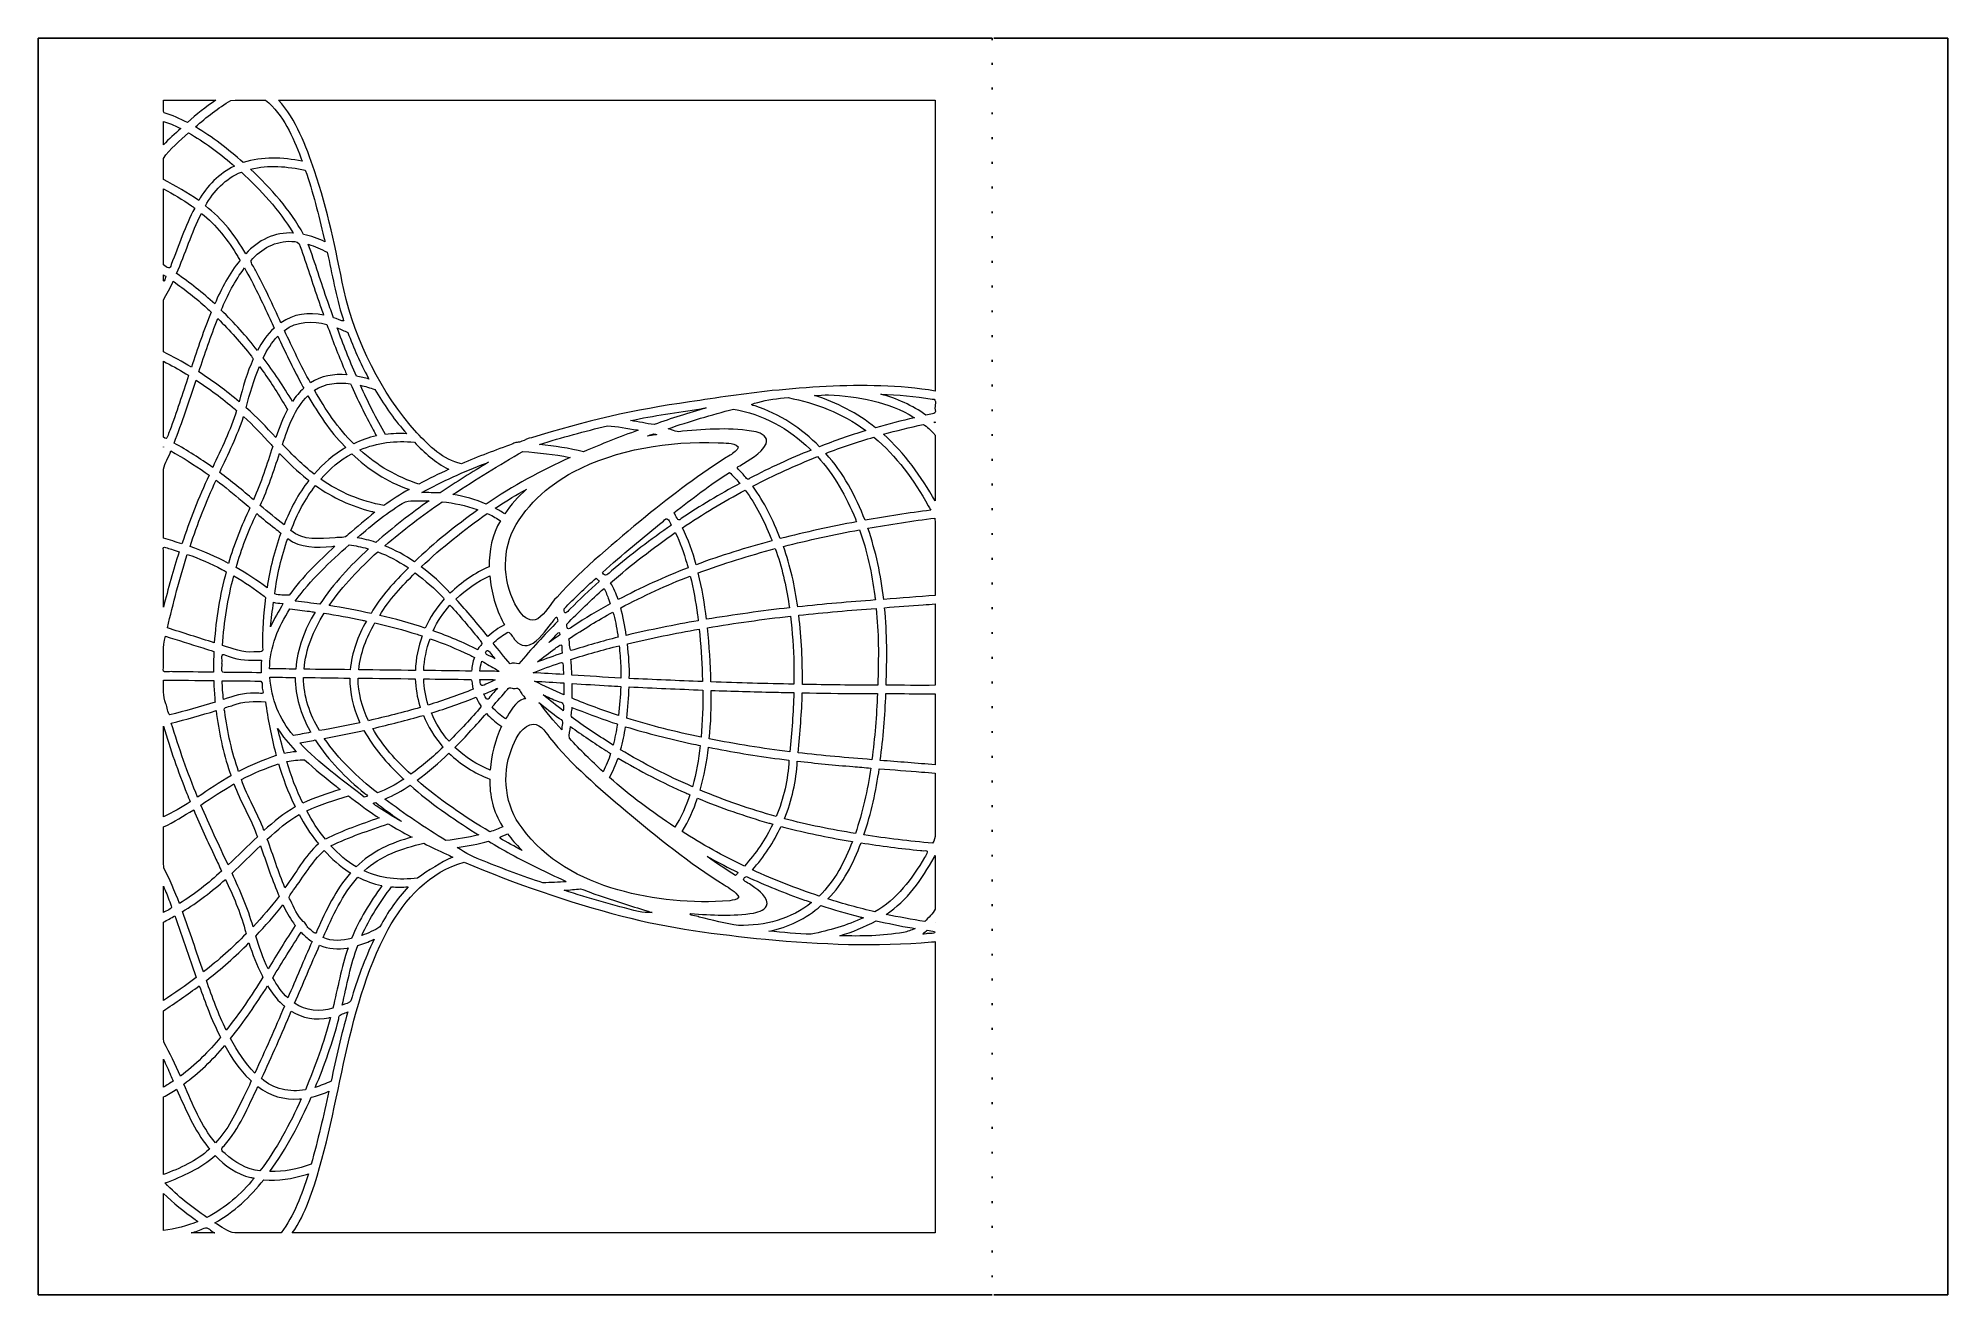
# Model space of a CAD drawing. Header units: millimetres. Extents: x -143 to 122, y -77 to 97.
import ezdxf
from ezdxf.lldxf.tags import DXFTag

# ---------------------------------------------------------------- set-up
doc = ezdxf.new("R2010")
doc.units = ezdxf.units.MM
doc.header["$MEASUREMENT"] = 0
doc.layers.add('Capa 1', color=7, linetype='Continuous')
tags = doc.linetypes.add('New Line1', pattern=[43299213.0, 3330708.7, -39968504.3]).pattern_tags.tags
tags[6:7] = [DXFTag(74, 4), DXFTag(75, 0), DXFTag(340, '0'), DXFTag(46, 1.0), DXFTag(50, 0.0), DXFTag(44, 0.0), DXFTag(45, 0.0)]
tags[4:5] = [DXFTag(74, 4), DXFTag(75, 0), DXFTag(340, '0'), DXFTag(46, 1.0), DXFTag(50, 0.0), DXFTag(44, 0.0), DXFTag(45, 0.0)]
tags = doc.linetypes.add('New Line10', pattern=[43299213.0, 3330708.7, -39968504.3]).pattern_tags.tags
tags[6:7] = [DXFTag(74, 4), DXFTag(75, 0), DXFTag(340, '0'), DXFTag(46, 1.0), DXFTag(50, 0.0), DXFTag(44, 0.0), DXFTag(45, 0.0)]
tags[4:5] = [DXFTag(74, 4), DXFTag(75, 0), DXFTag(340, '0'), DXFTag(46, 1.0), DXFTag(50, 0.0), DXFTag(44, 0.0), DXFTag(45, 0.0)]
tags = doc.linetypes.add('New Line11', pattern=[43299213.0, 3330708.7, -39968504.3]).pattern_tags.tags
tags[6:7] = [DXFTag(74, 4), DXFTag(75, 0), DXFTag(340, '0'), DXFTag(46, 1.0), DXFTag(50, 0.0), DXFTag(44, 0.0), DXFTag(45, 0.0)]
tags[4:5] = [DXFTag(74, 4), DXFTag(75, 0), DXFTag(340, '0'), DXFTag(46, 1.0), DXFTag(50, 0.0), DXFTag(44, 0.0), DXFTag(45, 0.0)]
tags = doc.linetypes.add('New Line12', pattern=[43299213.0, 3330708.7, -39968504.3]).pattern_tags.tags
tags[6:7] = [DXFTag(74, 4), DXFTag(75, 0), DXFTag(340, '0'), DXFTag(46, 1.0), DXFTag(50, 0.0), DXFTag(44, 0.0), DXFTag(45, 0.0)]
tags[4:5] = [DXFTag(74, 4), DXFTag(75, 0), DXFTag(340, '0'), DXFTag(46, 1.0), DXFTag(50, 0.0), DXFTag(44, 0.0), DXFTag(45, 0.0)]
tags = doc.linetypes.add('New Line13', pattern=[43299213.0, 3330708.7, -39968504.3]).pattern_tags.tags
tags[6:7] = [DXFTag(74, 4), DXFTag(75, 0), DXFTag(340, '0'), DXFTag(46, 1.0), DXFTag(50, 0.0), DXFTag(44, 0.0), DXFTag(45, 0.0)]
tags[4:5] = [DXFTag(74, 4), DXFTag(75, 0), DXFTag(340, '0'), DXFTag(46, 1.0), DXFTag(50, 0.0), DXFTag(44, 0.0), DXFTag(45, 0.0)]
tags = doc.linetypes.add('New Line14', pattern=[43299213.0, 3330708.7, -39968504.3]).pattern_tags.tags
tags[6:7] = [DXFTag(74, 4), DXFTag(75, 0), DXFTag(340, '0'), DXFTag(46, 1.0), DXFTag(50, 0.0), DXFTag(44, 0.0), DXFTag(45, 0.0)]
tags[4:5] = [DXFTag(74, 4), DXFTag(75, 0), DXFTag(340, '0'), DXFTag(46, 1.0), DXFTag(50, 0.0), DXFTag(44, 0.0), DXFTag(45, 0.0)]
tags = doc.linetypes.add('New Line15', pattern=[43299213.0, 3330708.7, -39968504.3]).pattern_tags.tags
tags[6:7] = [DXFTag(74, 4), DXFTag(75, 0), DXFTag(340, '0'), DXFTag(46, 1.0), DXFTag(50, 0.0), DXFTag(44, 0.0), DXFTag(45, 0.0)]
tags[4:5] = [DXFTag(74, 4), DXFTag(75, 0), DXFTag(340, '0'), DXFTag(46, 1.0), DXFTag(50, 0.0), DXFTag(44, 0.0), DXFTag(45, 0.0)]
tags = doc.linetypes.add('New Line16', pattern=[43299213.0, 3330708.7, -39968504.3]).pattern_tags.tags
tags[6:7] = [DXFTag(74, 4), DXFTag(75, 0), DXFTag(340, '0'), DXFTag(46, 1.0), DXFTag(50, 0.0), DXFTag(44, 0.0), DXFTag(45, 0.0)]
tags[4:5] = [DXFTag(74, 4), DXFTag(75, 0), DXFTag(340, '0'), DXFTag(46, 1.0), DXFTag(50, 0.0), DXFTag(44, 0.0), DXFTag(45, 0.0)]
tags = doc.linetypes.add('New Line17', pattern=[43299213.0, 3330708.7, -39968504.3]).pattern_tags.tags
tags[6:7] = [DXFTag(74, 4), DXFTag(75, 0), DXFTag(340, '0'), DXFTag(46, 1.0), DXFTag(50, 0.0), DXFTag(44, 0.0), DXFTag(45, 0.0)]
tags[4:5] = [DXFTag(74, 4), DXFTag(75, 0), DXFTag(340, '0'), DXFTag(46, 1.0), DXFTag(50, 0.0), DXFTag(44, 0.0), DXFTag(45, 0.0)]
tags = doc.linetypes.add('New Line18', pattern=[43299213.0, 3330708.7, -39968504.3]).pattern_tags.tags
tags[6:7] = [DXFTag(74, 4), DXFTag(75, 0), DXFTag(340, '0'), DXFTag(46, 1.0), DXFTag(50, 0.0), DXFTag(44, 0.0), DXFTag(45, 0.0)]
tags[4:5] = [DXFTag(74, 4), DXFTag(75, 0), DXFTag(340, '0'), DXFTag(46, 1.0), DXFTag(50, 0.0), DXFTag(44, 0.0), DXFTag(45, 0.0)]
tags = doc.linetypes.add('New Line19', pattern=[43299213.0, 3330708.7, -39968504.3]).pattern_tags.tags
tags[6:7] = [DXFTag(74, 4), DXFTag(75, 0), DXFTag(340, '0'), DXFTag(46, 1.0), DXFTag(50, 0.0), DXFTag(44, 0.0), DXFTag(45, 0.0)]
tags[4:5] = [DXFTag(74, 4), DXFTag(75, 0), DXFTag(340, '0'), DXFTag(46, 1.0), DXFTag(50, 0.0), DXFTag(44, 0.0), DXFTag(45, 0.0)]
tags = doc.linetypes.add('New Line2', pattern=[43299213.0, 3330708.7, -39968504.3]).pattern_tags.tags
tags[6:7] = [DXFTag(74, 4), DXFTag(75, 0), DXFTag(340, '0'), DXFTag(46, 1.0), DXFTag(50, 0.0), DXFTag(44, 0.0), DXFTag(45, 0.0)]
tags[4:5] = [DXFTag(74, 4), DXFTag(75, 0), DXFTag(340, '0'), DXFTag(46, 1.0), DXFTag(50, 0.0), DXFTag(44, 0.0), DXFTag(45, 0.0)]
tags = doc.linetypes.add('New Line20', pattern=[43299213.0, 3330708.7, -39968504.3]).pattern_tags.tags
tags[6:7] = [DXFTag(74, 4), DXFTag(75, 0), DXFTag(340, '0'), DXFTag(46, 1.0), DXFTag(50, 0.0), DXFTag(44, 0.0), DXFTag(45, 0.0)]
tags[4:5] = [DXFTag(74, 4), DXFTag(75, 0), DXFTag(340, '0'), DXFTag(46, 1.0), DXFTag(50, 0.0), DXFTag(44, 0.0), DXFTag(45, 0.0)]
tags = doc.linetypes.add('New Line21', pattern=[43299213.0, 3330708.7, -39968504.3]).pattern_tags.tags
tags[6:7] = [DXFTag(74, 4), DXFTag(75, 0), DXFTag(340, '0'), DXFTag(46, 1.0), DXFTag(50, 0.0), DXFTag(44, 0.0), DXFTag(45, 0.0)]
tags[4:5] = [DXFTag(74, 4), DXFTag(75, 0), DXFTag(340, '0'), DXFTag(46, 1.0), DXFTag(50, 0.0), DXFTag(44, 0.0), DXFTag(45, 0.0)]
tags = doc.linetypes.add('New Line22', pattern=[43299213.0, 3330708.7, -39968504.3]).pattern_tags.tags
tags[6:7] = [DXFTag(74, 4), DXFTag(75, 0), DXFTag(340, '0'), DXFTag(46, 1.0), DXFTag(50, 0.0), DXFTag(44, 0.0), DXFTag(45, 0.0)]
tags[4:5] = [DXFTag(74, 4), DXFTag(75, 0), DXFTag(340, '0'), DXFTag(46, 1.0), DXFTag(50, 0.0), DXFTag(44, 0.0), DXFTag(45, 0.0)]
tags = doc.linetypes.add('New Line23', pattern=[43299213.0, 3330708.7, -39968504.3]).pattern_tags.tags
tags[6:7] = [DXFTag(74, 4), DXFTag(75, 0), DXFTag(340, '0'), DXFTag(46, 1.0), DXFTag(50, 0.0), DXFTag(44, 0.0), DXFTag(45, 0.0)]
tags[4:5] = [DXFTag(74, 4), DXFTag(75, 0), DXFTag(340, '0'), DXFTag(46, 1.0), DXFTag(50, 0.0), DXFTag(44, 0.0), DXFTag(45, 0.0)]
tags = doc.linetypes.add('New Line24', pattern=[43299213.0, 3330708.7, -39968504.3]).pattern_tags.tags
tags[6:7] = [DXFTag(74, 4), DXFTag(75, 0), DXFTag(340, '0'), DXFTag(46, 1.0), DXFTag(50, 0.0), DXFTag(44, 0.0), DXFTag(45, 0.0)]
tags[4:5] = [DXFTag(74, 4), DXFTag(75, 0), DXFTag(340, '0'), DXFTag(46, 1.0), DXFTag(50, 0.0), DXFTag(44, 0.0), DXFTag(45, 0.0)]
tags = doc.linetypes.add('New Line25', pattern=[43299213.0, 3330708.7, -39968504.3]).pattern_tags.tags
tags[6:7] = [DXFTag(74, 4), DXFTag(75, 0), DXFTag(340, '0'), DXFTag(46, 1.0), DXFTag(50, 0.0), DXFTag(44, 0.0), DXFTag(45, 0.0)]
tags[4:5] = [DXFTag(74, 4), DXFTag(75, 0), DXFTag(340, '0'), DXFTag(46, 1.0), DXFTag(50, 0.0), DXFTag(44, 0.0), DXFTag(45, 0.0)]
tags = doc.linetypes.add('New Line26', pattern=[43299213.0, 3330708.7, -39968504.3]).pattern_tags.tags
tags[6:7] = [DXFTag(74, 4), DXFTag(75, 0), DXFTag(340, '0'), DXFTag(46, 1.0), DXFTag(50, 0.0), DXFTag(44, 0.0), DXFTag(45, 0.0)]
tags[4:5] = [DXFTag(74, 4), DXFTag(75, 0), DXFTag(340, '0'), DXFTag(46, 1.0), DXFTag(50, 0.0), DXFTag(44, 0.0), DXFTag(45, 0.0)]
tags = doc.linetypes.add('New Line27', pattern=[43299213.0, 3330708.7, -39968504.3]).pattern_tags.tags
tags[6:7] = [DXFTag(74, 4), DXFTag(75, 0), DXFTag(340, '0'), DXFTag(46, 1.0), DXFTag(50, 0.0), DXFTag(44, 0.0), DXFTag(45, 0.0)]
tags[4:5] = [DXFTag(74, 4), DXFTag(75, 0), DXFTag(340, '0'), DXFTag(46, 1.0), DXFTag(50, 0.0), DXFTag(44, 0.0), DXFTag(45, 0.0)]
tags = doc.linetypes.add('New Line28', pattern=[43299213.0, 3330708.7, -39968504.3]).pattern_tags.tags
tags[6:7] = [DXFTag(74, 4), DXFTag(75, 0), DXFTag(340, '0'), DXFTag(46, 1.0), DXFTag(50, 0.0), DXFTag(44, 0.0), DXFTag(45, 0.0)]
tags[4:5] = [DXFTag(74, 4), DXFTag(75, 0), DXFTag(340, '0'), DXFTag(46, 1.0), DXFTag(50, 0.0), DXFTag(44, 0.0), DXFTag(45, 0.0)]
tags = doc.linetypes.add('New Line29', pattern=[43299213.0, 3330708.7, -39968504.3]).pattern_tags.tags
tags[6:7] = [DXFTag(74, 4), DXFTag(75, 0), DXFTag(340, '0'), DXFTag(46, 1.0), DXFTag(50, 0.0), DXFTag(44, 0.0), DXFTag(45, 0.0)]
tags[4:5] = [DXFTag(74, 4), DXFTag(75, 0), DXFTag(340, '0'), DXFTag(46, 1.0), DXFTag(50, 0.0), DXFTag(44, 0.0), DXFTag(45, 0.0)]
tags = doc.linetypes.add('New Line3', pattern=[43299213.0, 3330708.7, -39968504.3]).pattern_tags.tags
tags[6:7] = [DXFTag(74, 4), DXFTag(75, 0), DXFTag(340, '0'), DXFTag(46, 1.0), DXFTag(50, 0.0), DXFTag(44, 0.0), DXFTag(45, 0.0)]
tags[4:5] = [DXFTag(74, 4), DXFTag(75, 0), DXFTag(340, '0'), DXFTag(46, 1.0), DXFTag(50, 0.0), DXFTag(44, 0.0), DXFTag(45, 0.0)]
tags = doc.linetypes.add('New Line30', pattern=[43299213.0, 3330708.7, -39968504.3]).pattern_tags.tags
tags[6:7] = [DXFTag(74, 4), DXFTag(75, 0), DXFTag(340, '0'), DXFTag(46, 1.0), DXFTag(50, 0.0), DXFTag(44, 0.0), DXFTag(45, 0.0)]
tags[4:5] = [DXFTag(74, 4), DXFTag(75, 0), DXFTag(340, '0'), DXFTag(46, 1.0), DXFTag(50, 0.0), DXFTag(44, 0.0), DXFTag(45, 0.0)]
tags = doc.linetypes.add('New Line31', pattern=[43299213.0, 3330708.7, -39968504.3]).pattern_tags.tags
tags[6:7] = [DXFTag(74, 4), DXFTag(75, 0), DXFTag(340, '0'), DXFTag(46, 1.0), DXFTag(50, 0.0), DXFTag(44, 0.0), DXFTag(45, 0.0)]
tags[4:5] = [DXFTag(74, 4), DXFTag(75, 0), DXFTag(340, '0'), DXFTag(46, 1.0), DXFTag(50, 0.0), DXFTag(44, 0.0), DXFTag(45, 0.0)]
tags = doc.linetypes.add('New Line32', pattern=[43299213.0, 3330708.7, -39968504.3]).pattern_tags.tags
tags[6:7] = [DXFTag(74, 4), DXFTag(75, 0), DXFTag(340, '0'), DXFTag(46, 1.0), DXFTag(50, 0.0), DXFTag(44, 0.0), DXFTag(45, 0.0)]
tags[4:5] = [DXFTag(74, 4), DXFTag(75, 0), DXFTag(340, '0'), DXFTag(46, 1.0), DXFTag(50, 0.0), DXFTag(44, 0.0), DXFTag(45, 0.0)]
tags = doc.linetypes.add('New Line33', pattern=[43299213.0, 3330708.7, -39968504.3]).pattern_tags.tags
tags[6:7] = [DXFTag(74, 4), DXFTag(75, 0), DXFTag(340, '0'), DXFTag(46, 1.0), DXFTag(50, 0.0), DXFTag(44, 0.0), DXFTag(45, 0.0)]
tags[4:5] = [DXFTag(74, 4), DXFTag(75, 0), DXFTag(340, '0'), DXFTag(46, 1.0), DXFTag(50, 0.0), DXFTag(44, 0.0), DXFTag(45, 0.0)]
tags = doc.linetypes.add('New Line34', pattern=[43299213.0, 3330708.7, -39968504.3]).pattern_tags.tags
tags[6:7] = [DXFTag(74, 4), DXFTag(75, 0), DXFTag(340, '0'), DXFTag(46, 1.0), DXFTag(50, 0.0), DXFTag(44, 0.0), DXFTag(45, 0.0)]
tags[4:5] = [DXFTag(74, 4), DXFTag(75, 0), DXFTag(340, '0'), DXFTag(46, 1.0), DXFTag(50, 0.0), DXFTag(44, 0.0), DXFTag(45, 0.0)]
tags = doc.linetypes.add('New Line35', pattern=[43299213.0, 3330708.7, -39968504.3]).pattern_tags.tags
tags[6:7] = [DXFTag(74, 4), DXFTag(75, 0), DXFTag(340, '0'), DXFTag(46, 1.0), DXFTag(50, 0.0), DXFTag(44, 0.0), DXFTag(45, 0.0)]
tags[4:5] = [DXFTag(74, 4), DXFTag(75, 0), DXFTag(340, '0'), DXFTag(46, 1.0), DXFTag(50, 0.0), DXFTag(44, 0.0), DXFTag(45, 0.0)]
tags = doc.linetypes.add('New Line36', pattern=[43299213.0, 3330708.7, -39968504.3]).pattern_tags.tags
tags[6:7] = [DXFTag(74, 4), DXFTag(75, 0), DXFTag(340, '0'), DXFTag(46, 1.0), DXFTag(50, 0.0), DXFTag(44, 0.0), DXFTag(45, 0.0)]
tags[4:5] = [DXFTag(74, 4), DXFTag(75, 0), DXFTag(340, '0'), DXFTag(46, 1.0), DXFTag(50, 0.0), DXFTag(44, 0.0), DXFTag(45, 0.0)]
tags = doc.linetypes.add('New Line37', pattern=[43299213.0, 3330708.7, -39968504.3]).pattern_tags.tags
tags[6:7] = [DXFTag(74, 4), DXFTag(75, 0), DXFTag(340, '0'), DXFTag(46, 1.0), DXFTag(50, 0.0), DXFTag(44, 0.0), DXFTag(45, 0.0)]
tags[4:5] = [DXFTag(74, 4), DXFTag(75, 0), DXFTag(340, '0'), DXFTag(46, 1.0), DXFTag(50, 0.0), DXFTag(44, 0.0), DXFTag(45, 0.0)]
tags = doc.linetypes.add('New Line38', pattern=[43299213.0, 3330708.7, -39968504.3]).pattern_tags.tags
tags[6:7] = [DXFTag(74, 4), DXFTag(75, 0), DXFTag(340, '0'), DXFTag(46, 1.0), DXFTag(50, 0.0), DXFTag(44, 0.0), DXFTag(45, 0.0)]
tags[4:5] = [DXFTag(74, 4), DXFTag(75, 0), DXFTag(340, '0'), DXFTag(46, 1.0), DXFTag(50, 0.0), DXFTag(44, 0.0), DXFTag(45, 0.0)]
tags = doc.linetypes.add('New Line39', pattern=[43299213.0, 3330708.7, -39968504.3]).pattern_tags.tags
tags[6:7] = [DXFTag(74, 4), DXFTag(75, 0), DXFTag(340, '0'), DXFTag(46, 1.0), DXFTag(50, 0.0), DXFTag(44, 0.0), DXFTag(45, 0.0)]
tags[4:5] = [DXFTag(74, 4), DXFTag(75, 0), DXFTag(340, '0'), DXFTag(46, 1.0), DXFTag(50, 0.0), DXFTag(44, 0.0), DXFTag(45, 0.0)]
tags = doc.linetypes.add('New Line4', pattern=[43299213.0, 3330708.7, -39968504.3]).pattern_tags.tags
tags[6:7] = [DXFTag(74, 4), DXFTag(75, 0), DXFTag(340, '0'), DXFTag(46, 1.0), DXFTag(50, 0.0), DXFTag(44, 0.0), DXFTag(45, 0.0)]
tags[4:5] = [DXFTag(74, 4), DXFTag(75, 0), DXFTag(340, '0'), DXFTag(46, 1.0), DXFTag(50, 0.0), DXFTag(44, 0.0), DXFTag(45, 0.0)]
tags = doc.linetypes.add('New Line40', pattern=[43299213.0, 3330708.7, -39968504.3]).pattern_tags.tags
tags[6:7] = [DXFTag(74, 4), DXFTag(75, 0), DXFTag(340, '0'), DXFTag(46, 1.0), DXFTag(50, 0.0), DXFTag(44, 0.0), DXFTag(45, 0.0)]
tags[4:5] = [DXFTag(74, 4), DXFTag(75, 0), DXFTag(340, '0'), DXFTag(46, 1.0), DXFTag(50, 0.0), DXFTag(44, 0.0), DXFTag(45, 0.0)]
tags = doc.linetypes.add('New Line41', pattern=[43299213.0, 3330708.7, -39968504.3]).pattern_tags.tags
tags[6:7] = [DXFTag(74, 4), DXFTag(75, 0), DXFTag(340, '0'), DXFTag(46, 1.0), DXFTag(50, 0.0), DXFTag(44, 0.0), DXFTag(45, 0.0)]
tags[4:5] = [DXFTag(74, 4), DXFTag(75, 0), DXFTag(340, '0'), DXFTag(46, 1.0), DXFTag(50, 0.0), DXFTag(44, 0.0), DXFTag(45, 0.0)]
tags = doc.linetypes.add('New Line42', pattern=[43299213.0, 3330708.7, -39968504.3]).pattern_tags.tags
tags[6:7] = [DXFTag(74, 4), DXFTag(75, 0), DXFTag(340, '0'), DXFTag(46, 1.0), DXFTag(50, 0.0), DXFTag(44, 0.0), DXFTag(45, 0.0)]
tags[4:5] = [DXFTag(74, 4), DXFTag(75, 0), DXFTag(340, '0'), DXFTag(46, 1.0), DXFTag(50, 0.0), DXFTag(44, 0.0), DXFTag(45, 0.0)]
tags = doc.linetypes.add('New Line43', pattern=[43299213.0, 3330708.7, -39968504.3]).pattern_tags.tags
tags[6:7] = [DXFTag(74, 4), DXFTag(75, 0), DXFTag(340, '0'), DXFTag(46, 1.0), DXFTag(50, 0.0), DXFTag(44, 0.0), DXFTag(45, 0.0)]
tags[4:5] = [DXFTag(74, 4), DXFTag(75, 0), DXFTag(340, '0'), DXFTag(46, 1.0), DXFTag(50, 0.0), DXFTag(44, 0.0), DXFTag(45, 0.0)]
tags = doc.linetypes.add('New Line44', pattern=[43299213.0, 3330708.7, -39968504.3]).pattern_tags.tags
tags[6:7] = [DXFTag(74, 4), DXFTag(75, 0), DXFTag(340, '0'), DXFTag(46, 1.0), DXFTag(50, 0.0), DXFTag(44, 0.0), DXFTag(45, 0.0)]
tags[4:5] = [DXFTag(74, 4), DXFTag(75, 0), DXFTag(340, '0'), DXFTag(46, 1.0), DXFTag(50, 0.0), DXFTag(44, 0.0), DXFTag(45, 0.0)]
tags = doc.linetypes.add('New Line45', pattern=[43299213.0, 3330708.7, -39968504.3]).pattern_tags.tags
tags[6:7] = [DXFTag(74, 4), DXFTag(75, 0), DXFTag(340, '0'), DXFTag(46, 1.0), DXFTag(50, 0.0), DXFTag(44, 0.0), DXFTag(45, 0.0)]
tags[4:5] = [DXFTag(74, 4), DXFTag(75, 0), DXFTag(340, '0'), DXFTag(46, 1.0), DXFTag(50, 0.0), DXFTag(44, 0.0), DXFTag(45, 0.0)]
tags = doc.linetypes.add('New Line46', pattern=[43299213.0, 3330708.7, -39968504.3]).pattern_tags.tags
tags[6:7] = [DXFTag(74, 4), DXFTag(75, 0), DXFTag(340, '0'), DXFTag(46, 1.0), DXFTag(50, 0.0), DXFTag(44, 0.0), DXFTag(45, 0.0)]
tags[4:5] = [DXFTag(74, 4), DXFTag(75, 0), DXFTag(340, '0'), DXFTag(46, 1.0), DXFTag(50, 0.0), DXFTag(44, 0.0), DXFTag(45, 0.0)]
tags = doc.linetypes.add('New Line47', pattern=[43299213.0, 3330708.7, -39968504.3]).pattern_tags.tags
tags[6:7] = [DXFTag(74, 4), DXFTag(75, 0), DXFTag(340, '0'), DXFTag(46, 1.0), DXFTag(50, 0.0), DXFTag(44, 0.0), DXFTag(45, 0.0)]
tags[4:5] = [DXFTag(74, 4), DXFTag(75, 0), DXFTag(340, '0'), DXFTag(46, 1.0), DXFTag(50, 0.0), DXFTag(44, 0.0), DXFTag(45, 0.0)]
tags = doc.linetypes.add('New Line48', pattern=[43299213.0, 3330708.7, -39968504.3]).pattern_tags.tags
tags[6:7] = [DXFTag(74, 4), DXFTag(75, 0), DXFTag(340, '0'), DXFTag(46, 1.0), DXFTag(50, 0.0), DXFTag(44, 0.0), DXFTag(45, 0.0)]
tags[4:5] = [DXFTag(74, 4), DXFTag(75, 0), DXFTag(340, '0'), DXFTag(46, 1.0), DXFTag(50, 0.0), DXFTag(44, 0.0), DXFTag(45, 0.0)]
tags = doc.linetypes.add('New Line49', pattern=[43299213.0, 3330708.7, -39968504.3]).pattern_tags.tags
tags[6:7] = [DXFTag(74, 4), DXFTag(75, 0), DXFTag(340, '0'), DXFTag(46, 1.0), DXFTag(50, 0.0), DXFTag(44, 0.0), DXFTag(45, 0.0)]
tags[4:5] = [DXFTag(74, 4), DXFTag(75, 0), DXFTag(340, '0'), DXFTag(46, 1.0), DXFTag(50, 0.0), DXFTag(44, 0.0), DXFTag(45, 0.0)]
tags = doc.linetypes.add('New Line5', pattern=[43299213.0, 3330708.7, -39968504.3]).pattern_tags.tags
tags[6:7] = [DXFTag(74, 4), DXFTag(75, 0), DXFTag(340, '0'), DXFTag(46, 1.0), DXFTag(50, 0.0), DXFTag(44, 0.0), DXFTag(45, 0.0)]
tags[4:5] = [DXFTag(74, 4), DXFTag(75, 0), DXFTag(340, '0'), DXFTag(46, 1.0), DXFTag(50, 0.0), DXFTag(44, 0.0), DXFTag(45, 0.0)]
tags = doc.linetypes.add('New Line50', pattern=[43299213.0, 3330708.7, -39968504.3]).pattern_tags.tags
tags[6:7] = [DXFTag(74, 4), DXFTag(75, 0), DXFTag(340, '0'), DXFTag(46, 1.0), DXFTag(50, 0.0), DXFTag(44, 0.0), DXFTag(45, 0.0)]
tags[4:5] = [DXFTag(74, 4), DXFTag(75, 0), DXFTag(340, '0'), DXFTag(46, 1.0), DXFTag(50, 0.0), DXFTag(44, 0.0), DXFTag(45, 0.0)]
tags = doc.linetypes.add('New Line51', pattern=[43299213.0, 3330708.7, -39968504.3]).pattern_tags.tags
tags[6:7] = [DXFTag(74, 4), DXFTag(75, 0), DXFTag(340, '0'), DXFTag(46, 1.0), DXFTag(50, 0.0), DXFTag(44, 0.0), DXFTag(45, 0.0)]
tags[4:5] = [DXFTag(74, 4), DXFTag(75, 0), DXFTag(340, '0'), DXFTag(46, 1.0), DXFTag(50, 0.0), DXFTag(44, 0.0), DXFTag(45, 0.0)]
tags = doc.linetypes.add('New Line6', pattern=[43299213.0, 3330708.7, -39968504.3]).pattern_tags.tags
tags[6:7] = [DXFTag(74, 4), DXFTag(75, 0), DXFTag(340, '0'), DXFTag(46, 1.0), DXFTag(50, 0.0), DXFTag(44, 0.0), DXFTag(45, 0.0)]
tags[4:5] = [DXFTag(74, 4), DXFTag(75, 0), DXFTag(340, '0'), DXFTag(46, 1.0), DXFTag(50, 0.0), DXFTag(44, 0.0), DXFTag(45, 0.0)]
tags = doc.linetypes.add('New Line7', pattern=[43299213.0, 3330708.7, -39968504.3]).pattern_tags.tags
tags[6:7] = [DXFTag(74, 4), DXFTag(75, 0), DXFTag(340, '0'), DXFTag(46, 1.0), DXFTag(50, 0.0), DXFTag(44, 0.0), DXFTag(45, 0.0)]
tags[4:5] = [DXFTag(74, 4), DXFTag(75, 0), DXFTag(340, '0'), DXFTag(46, 1.0), DXFTag(50, 0.0), DXFTag(44, 0.0), DXFTag(45, 0.0)]
tags = doc.linetypes.add('New Line8', pattern=[43299213.0, 3330708.7, -39968504.3]).pattern_tags.tags
tags[6:7] = [DXFTag(74, 4), DXFTag(75, 0), DXFTag(340, '0'), DXFTag(46, 1.0), DXFTag(50, 0.0), DXFTag(44, 0.0), DXFTag(45, 0.0)]
tags[4:5] = [DXFTag(74, 4), DXFTag(75, 0), DXFTag(340, '0'), DXFTag(46, 1.0), DXFTag(50, 0.0), DXFTag(44, 0.0), DXFTag(45, 0.0)]
tags = doc.linetypes.add('New Line9', pattern=[43299213.0, 3330708.7, -39968504.3]).pattern_tags.tags
tags[6:7] = [DXFTag(74, 4), DXFTag(75, 0), DXFTag(340, '0'), DXFTag(46, 1.0), DXFTag(50, 0.0), DXFTag(44, 0.0), DXFTag(45, 0.0)]
tags[4:5] = [DXFTag(74, 4), DXFTag(75, 0), DXFTag(340, '0'), DXFTag(46, 1.0), DXFTag(50, 0.0), DXFTag(44, 0.0), DXFTag(45, 0.0)]

msp = doc.modelspace()

# ---------------------------------------------------------------- linework, layer by layer
at = {"layer": 'Capa 1', "lineweight": 25}
for points in [[(-10.3061, -77.448), (-10.3061, -77.448), (-142.7504, -77.448), (-142.7504, -77.448), (-142.7504, -77.448), (-142.7504, -77.448), (-142.7504, 97.0935), (-142.7504, 97.0935), (-142.7504, 97.0935), (-142.7504, 97.0935), (-10.3061, 97.0935), (-10.3061, 97.0935)], [(-10.0415, 97.0935), (-10.0415, 97.0935), (122.4028, 97.0935), (122.4028, 97.0935), (122.4028, 97.0935), (122.4028, 97.0935), (122.4028, -77.448), (122.4028, -77.448), (122.4028, -77.448), (122.4028, -77.448), (-10.0415, -77.448), (-10.0415, -77.448)]]:
    msp.add_open_spline(points, degree=3, knots=[0, 0, 0, 0, 0.25, 0.25, 0.25, 0.25, 0.5, 0.5, 0.5, 0.5, 1, 1, 1, 1], dxfattribs=at)
at = {"layer": 'Capa 1', "linetype": 'New Line1', "lineweight": 25}
msp.add_open_spline([(-10.3061, 97.0935), (-10.3061, 97.0935), (-10.3061, 97.004), (-10.3061, 96.8291)], degree=3, dxfattribs=at)
at = {"layer": 'Capa 1', "linetype": 'New Line2', "lineweight": 25}
msp.add_open_spline([(-10.3061, 93.6568), (-10.3061, 93.5702), (-10.3061, 93.4822), (-10.3061, 93.3925)], degree=3, dxfattribs=at)
at = {"layer": 'Capa 1', "linetype": 'New Line3', "lineweight": 25}
msp.add_open_spline([(-10.3061, 90.2201), (-10.3061, 90.1328), (-10.3061, 90.0447), (-10.3061, 89.9559)], degree=3, dxfattribs=at)
at = {"layer": 'Capa 1', "lineweight": 9}
for points, knots in [([(-125.3579, 88.4966), (-125.2952, 87.9331), (-125.4828, 87.1892), (-125.2655, 86.7372), (-125.2655, 86.7372), (-124.1364, 86.408), (-123.0729, 85.9062), (-122.0211, 85.3748), (-122.0211, 85.3748), (-120.7946, 86.5245), (-119.4418, 87.5393), (-118.0651, 88.4966), (-118.0651, 88.4966), (-120.4961, 88.4966), (-122.927, 88.4966), (-125.358, 88.4966), (-125.358, 88.4966), (-125.358, 88.4966), (-125.3579, 88.4966), (-125.3579, 88.4966)], [0, 0, 0, 0, 0.16666667, 0.16666667, 0.16666667, 0.16666667, 0.33333333, 0.33333333, 0.33333333, 0.33333333, 0.5, 0.5, 0.5, 0.5, 0.66666667, 0.66666667, 0.66666667, 0.66666667, 1, 1, 1, 1]), ([(-106.2657, 80.4641), (-107.3643, 83.4147), (-108.7144, 86.4232), (-111.185, 88.4966), (-111.185, 88.4966), (-112.7856, 88.4641), (-114.4204, 88.5613), (-115.9998, 88.4485), (-115.9998, 88.4485), (-117.7529, 87.4064), (-119.3817, 86.1255), (-120.9289, 84.7727), (-120.9289, 84.7727), (-118.5544, 83.3652), (-116.3449, 81.6772), (-114.2896, 79.8277), (-114.2896, 79.8277), (-111.6508, 80.687), (-108.7962, 80.5208), (-106.1023, 80.0169), (-106.1023, 80.0169), (-106.1568, 80.166), (-106.2112, 80.315), (-106.2657, 80.4641)], [0, 0, 0, 0, 0.14285714, 0.14285714, 0.14285714, 0.14285714, 0.28571429, 0.28571429, 0.28571429, 0.28571429, 0.42857143, 0.42857143, 0.42857143, 0.42857143, 0.57142857, 0.57142857, 0.57142857, 0.57142857, 0.71428571, 0.71428571, 0.71428571, 0.71428571, 1, 1, 1, 1]), ([(-109.3789, 88.4966), (-106.8842, 85.7386), (-105.5904, 82.1471), (-104.3821, 78.6706), (-104.3821, 78.6706), (-102.5684, 73.2988), (-101.441, 67.73), (-100.3284, 62.1802), (-100.3284, 62.1802), (-98.6145, 54.8566), (-95.1989, 47.9043), (-90.1763, 42.2874), (-90.1763, 42.2874), (-88.4337, 40.4407), (-86.533, 38.5446), (-83.9914, 37.971), (-83.9914, 37.971), (-81.6506, 38.983), (-79.2407, 39.873), (-76.8447, 40.7316), (-76.8447, 40.7316), (-76.5379, 41.104), (-75.9928, 40.8349), (-75.6149, 41.1186), (-75.6149, 41.1186), (-75.1116, 41.1831), (-74.7441, 41.6122), (-74.232, 41.5693), (-74.232, 41.5693), (-67.0903, 43.8508), (-59.7651, 45.5552), (-52.3343, 46.5653), (-52.3343, 46.5653), (-48.5086, 47.1627), (-44.6479, 47.7006), (-40.819, 48.1535), (-40.819, 48.1535), (-38.335, 48.3404), (-35.8174, 48.5935), (-33.3197, 48.7297), (-33.3197, 48.7297), (-28.2844, 48.941), (-23.1905, 48.9178), (-18.2007, 48.0847), (-18.2007, 48.0847), (-18.2007, 61.5553), (-18.2007, 75.0259), (-18.2007, 88.4965), (-18.2007, 88.4965), (-48.5934, 88.4965), (-78.9861, 88.4965), (-109.3788, 88.4965), (-109.3788, 88.4965), (-109.3788, 88.4965), (-109.3789, 88.4966), (-109.3789, 88.4966)], [0, 0, 0, 0, 0.06666667, 0.06666667, 0.06666667, 0.06666667, 0.13333333, 0.13333333, 0.13333333, 0.13333333, 0.2, 0.2, 0.2, 0.2, 0.26666667, 0.26666667, 0.26666667, 0.26666667, 0.33333333, 0.33333333, 0.33333333, 0.33333333, 0.4, 0.4, 0.4, 0.4, 0.46666667, 0.46666667, 0.46666667, 0.46666667, 0.53333333, 0.53333333, 0.53333333, 0.53333333, 0.6, 0.6, 0.6, 0.6, 0.66666667, 0.66666667, 0.66666667, 0.66666667, 0.73333333, 0.73333333, 0.73333333, 0.73333333, 0.8, 0.8, 0.8, 0.8, 0.86666667, 0.86666667, 0.86666667, 0.86666667, 1, 1, 1, 1]), ([(-123.1735, 84.6437), (-123.8922, 84.9933), (-124.5975, 85.3042), (-125.3579, 85.5295), (-125.3579, 85.5295), (-125.3579, 84.443), (-125.3579, 83.3565), (-125.3579, 82.2701), (-125.3579, 82.2701), (-124.6271, 83.0974), (-123.7602, 83.7866), (-122.9499, 84.5319), (-122.9499, 84.5319), (-123.0244, 84.5692), (-123.099, 84.6064), (-123.1735, 84.6437)], [0, 0, 0, 0, 0.2, 0.2, 0.2, 0.2, 0.4, 0.4, 0.4, 0.4, 0.6, 0.6, 0.6, 0.6, 1, 1, 1, 1]), ([(-115.8032, 79.5869), (-117.7048, 81.2062), (-119.7049, 82.7055), (-121.8663, 83.9299), (-121.8663, 83.9299), (-123.0867, 82.8251), (-124.4772, 81.7538), (-125.3579, 80.3867), (-125.3579, 80.3867), (-125.3579, 79.412), (-125.3579, 78.4373), (-125.3579, 77.4627), (-125.3579, 77.4627), (-123.68, 76.5702), (-122.0044, 75.6454), (-120.4644, 74.5387), (-120.4644, 74.5387), (-119.3103, 76.5493), (-117.6177, 78.3287), (-115.5021, 79.3289), (-115.5021, 79.3289), (-115.6024, 79.4149), (-115.7028, 79.5009), (-115.8031, 79.5869), (-115.8031, 79.5869), (-115.8031, 79.5869), (-115.8032, 79.5869), (-115.8032, 79.5869)], [0, 0, 0, 0, 0.125, 0.125, 0.125, 0.125, 0.25, 0.25, 0.25, 0.25, 0.375, 0.375, 0.375, 0.375, 0.5, 0.5, 0.5, 0.5, 0.625, 0.625, 0.625, 0.625, 0.75, 0.75, 0.75, 0.75, 1, 1, 1, 1]), ([(-107.3923, 70.1182), (-109.3113, 73.2364), (-111.8412, 76.0097), (-114.539, 78.5033), (-114.539, 78.5033), (-116.712, 77.6357), (-118.4266, 75.8254), (-119.527, 73.799), (-119.527, 73.799), (-117.1852, 72.0258), (-115.386, 69.6607), (-113.9111, 67.1511), (-113.9111, 67.1511), (-112.2746, 69.0168), (-109.8443, 70.2029), (-107.332, 70.0149), (-107.332, 70.0149), (-107.332, 70.0149), (-107.3811, 70.0991), (-107.3811, 70.0991), (-107.3811, 70.0991), (-107.3811, 70.0991), (-107.3922, 70.1182), (-107.3922, 70.1182), (-107.3922, 70.1182), (-107.3922, 70.1182), (-107.3923, 70.1182), (-107.3923, 70.1182)], [0, 0, 0, 0, 0.125, 0.125, 0.125, 0.125, 0.25, 0.25, 0.25, 0.25, 0.375, 0.375, 0.375, 0.375, 0.5, 0.5, 0.5, 0.5, 0.625, 0.625, 0.625, 0.625, 0.75, 0.75, 0.75, 0.75, 1, 1, 1, 1]), ([(-103.0751, 69.4044), (-103.7999, 72.5576), (-104.6039, 75.702), (-105.6637, 78.7613), (-105.6637, 78.7613), (-108.1489, 79.2819), (-110.7697, 79.543), (-113.2576, 78.8989), (-113.2576, 78.8989), (-110.4408, 76.2014), (-107.7529, 73.2591), (-105.8959, 69.8344), (-105.8959, 69.8344), (-104.8689, 69.6325), (-103.8813, 69.2661), (-102.9375, 68.8196), (-102.9375, 68.8196), (-102.9834, 69.0145), (-103.0292, 69.2095), (-103.0751, 69.4044)], [0, 0, 0, 0, 0.16666667, 0.16666667, 0.16666667, 0.16666667, 0.33333333, 0.33333333, 0.33333333, 0.33333333, 0.5, 0.5, 0.5, 0.5, 0.66666667, 0.66666667, 0.66666667, 0.66666667, 1, 1, 1, 1]), ([(-121.4535, 73.8162), (-122.7036, 74.6684), (-124.012, 75.434), (-125.3579, 76.1554), (-125.3579, 76.1554), (-125.3579, 72.638), (-125.3579, 69.1205), (-125.3579, 65.6031), (-125.3579, 65.6031), (-124.8671, 65.2532), (-124.3909, 64.8506), (-124.2774, 65.68), (-124.2774, 65.68), (-123.2354, 68.2854), (-122.3329, 70.9911), (-121.0235, 73.498), (-121.0235, 73.498), (-121.1668, 73.6041), (-121.3102, 73.7101), (-121.4535, 73.8162)], [0, 0, 0, 0, 0.16666667, 0.16666667, 0.16666667, 0.16666667, 0.33333333, 0.33333333, 0.33333333, 0.33333333, 0.5, 0.5, 0.5, 0.5, 0.66666667, 0.66666667, 0.66666667, 0.66666667, 1, 1, 1, 1]), ([(-115.0464, 66.7641), (-116.3784, 69.0023), (-118.0013, 71.1365), (-120.086, 72.7584), (-120.086, 72.7584), (-121.4472, 70.0682), (-122.3241, 67.1682), (-123.5346, 64.4077), (-123.5346, 64.4077), (-121.668, 63.1293), (-119.8906, 61.72), (-118.2283, 60.1851), (-118.2283, 60.1851), (-117.3226, 62.3395), (-116.1965, 64.4122), (-114.7281, 66.2396), (-114.7281, 66.2396), (-114.8342, 66.4145), (-114.9402, 66.5893), (-115.0463, 66.7642), (-115.0463, 66.7642), (-115.0463, 66.7642), (-115.0464, 66.7641), (-115.0464, 66.7641)], [0, 0, 0, 0, 0.14285714, 0.14285714, 0.14285714, 0.14285714, 0.28571429, 0.28571429, 0.28571429, 0.28571429, 0.42857143, 0.42857143, 0.42857143, 0.42857143, 0.57142857, 0.57142857, 0.57142857, 0.57142857, 0.71428571, 0.71428571, 0.71428571, 0.71428571, 1, 1, 1, 1]), ([(-103.7889, 60.5463), (-104.6838, 63.0695), (-105.4576, 65.6682), (-106.3748, 68.1601), (-106.3748, 68.1601), (-106.4804, 68.7859), (-106.9702, 68.915), (-107.5379, 68.8707), (-107.5379, 68.8707), (-109.7369, 68.9806), (-111.8049, 67.8539), (-113.1949, 66.2025), (-113.1949, 66.2025), (-113.2712, 65.7993), (-112.7502, 65.3004), (-112.5957, 64.8567), (-112.5957, 64.8567), (-111.3143, 62.4802), (-110.1549, 60.0394), (-109.0435, 57.5794), (-109.0435, 57.5794), (-107.357, 58.7905), (-105.1218, 59.0702), (-103.118, 58.6028), (-103.118, 58.6028), (-103.3416, 59.2507), (-103.5652, 59.8985), (-103.7888, 60.5464), (-103.7888, 60.5464), (-103.7888, 60.5464), (-103.7889, 60.5463), (-103.7889, 60.5463)], [0, 0, 0, 0, 0.11111111, 0.11111111, 0.11111111, 0.11111111, 0.22222222, 0.22222222, 0.22222222, 0.22222222, 0.33333333, 0.33333333, 0.33333333, 0.33333333, 0.44444444, 0.44444444, 0.44444444, 0.44444444, 0.55555556, 0.55555556, 0.55555556, 0.55555556, 0.66666667, 0.66666667, 0.66666667, 0.66666667, 0.77777778, 0.77777778, 0.77777778, 0.77777778, 1, 1, 1, 1]), ([(-100.4606, 58.2586), (-101.4589, 61.2217), (-101.9056, 64.3227), (-102.6192, 67.3575), (-102.6192, 67.3575), (-103.4724, 67.8217), (-104.3332, 68.196), (-105.2594, 68.4755), (-105.2594, 68.4755), (-104.269, 65.8591), (-103.4851, 63.1402), (-102.5294, 60.4992), (-102.5294, 60.4992), (-102.2681, 59.7558), (-102.0076, 59.0121), (-101.7505, 58.2672), (-101.7505, 58.2672), (-101.3045, 58.1891), (-100.5348, 57.7415), (-100.3184, 57.8181), (-100.3184, 57.8181), (-100.3658, 57.9649), (-100.4131, 58.1118), (-100.4605, 58.2586), (-100.4605, 58.2586), (-100.4605, 58.2586), (-100.4606, 58.2586), (-100.4606, 58.2586)], [0, 0, 0, 0, 0.125, 0.125, 0.125, 0.125, 0.25, 0.25, 0.25, 0.25, 0.375, 0.375, 0.375, 0.375, 0.5, 0.5, 0.5, 0.5, 0.625, 0.625, 0.625, 0.625, 0.75, 0.75, 0.75, 0.75, 1, 1, 1, 1]), ([(-125.3579, 64.2357), (-125.3797, 63.576), (-125.4049, 62.8248), (-125.0576, 63.8333), (-125.0576, 63.8333), (-124.8572, 64.0514), (-125.2505, 64.0974), (-125.3579, 64.2357)], [0, 0, 0, 0, 0.33333333, 0.33333333, 0.33333333, 0.33333333, 1, 1, 1, 1]), ([(-110.5485, 58.0608), (-111.6592, 60.4691), (-112.7959, 62.8732), (-114.1003, 65.1817), (-114.1003, 65.1817), (-115.4444, 63.3996), (-116.4722, 61.3815), (-117.3339, 59.3078), (-117.3339, 59.3078), (-115.5335, 57.5663), (-113.8589, 55.6955), (-112.3114, 53.7263), (-112.3114, 53.7263), (-111.6978, 54.8643), (-110.9592, 55.929), (-109.998, 56.8309), (-109.998, 56.8309), (-110.1815, 57.2408), (-110.3649, 57.6508), (-110.5484, 58.0607), (-110.5484, 58.0607), (-110.5484, 58.0607), (-110.5485, 58.0608), (-110.5485, 58.0608)], [0, 0, 0, 0, 0.14285714, 0.14285714, 0.14285714, 0.14285714, 0.28571429, 0.28571429, 0.28571429, 0.28571429, 0.42857143, 0.42857143, 0.42857143, 0.42857143, 0.57142857, 0.57142857, 0.57142857, 0.57142857, 0.71428571, 0.71428571, 0.71428571, 0.71428571, 1, 1, 1, 1]), ([(-119.3378, 59.6089), (-120.8161, 60.9383), (-122.3695, 62.1846), (-123.999, 63.3241), (-123.999, 63.3241), (-124.3826, 62.4246), (-124.9617, 61.5946), (-125.3578, 60.7241), (-125.3578, 60.7241), (-125.3578, 58.3199), (-125.3578, 55.9157), (-125.3578, 53.5114), (-125.3578, 53.5114), (-124.0389, 52.8539), (-122.7387, 52.1597), (-121.4792, 51.3958), (-121.4792, 51.3958), (-120.6305, 53.9683), (-119.7542, 56.5335), (-118.7272, 59.0413), (-118.7272, 59.0413), (-118.9307, 59.2305), (-119.1343, 59.4197), (-119.3378, 59.6089)], [0, 0, 0, 0, 0.14285714, 0.14285714, 0.14285714, 0.14285714, 0.28571429, 0.28571429, 0.28571429, 0.28571429, 0.42857143, 0.42857143, 0.42857143, 0.42857143, 0.57142857, 0.57142857, 0.57142857, 0.57142857, 0.71428571, 0.71428571, 0.71428571, 0.71428571, 1, 1, 1, 1]), ([(-113.1543, 52.9094), (-114.5892, 54.7594), (-116.1573, 56.5037), (-117.8155, 58.1555), (-117.8155, 58.1555), (-118.7916, 55.7179), (-119.627, 53.2271), (-120.4471, 50.7336), (-120.4471, 50.7336), (-118.5006, 49.4774), (-116.6093, 48.1148), (-114.8484, 46.597), (-114.8484, 46.597), (-114.3377, 48.6276), (-113.7532, 50.6503), (-112.879, 52.5569), (-112.879, 52.5569), (-112.9707, 52.6744), (-113.0625, 52.792), (-113.1542, 52.9095), (-113.1542, 52.9095), (-113.1542, 52.9095), (-113.1543, 52.9094), (-113.1543, 52.9094)], [0, 0, 0, 0, 0.14285714, 0.14285714, 0.14285714, 0.14285714, 0.28571429, 0.28571429, 0.28571429, 0.28571429, 0.42857143, 0.42857143, 0.42857143, 0.42857143, 0.57142857, 0.57142857, 0.57142857, 0.57142857, 0.71428571, 0.71428571, 0.71428571, 0.71428571, 1, 1, 1, 1]), ([(-106.3001, 49.2457), (-107.424, 51.3694), (-108.4883, 53.526), (-109.4649, 55.7216), (-109.4649, 55.7216), (-110.3277, 54.8327), (-110.9566, 53.8014), (-111.5117, 52.703), (-111.5117, 52.703), (-110.0531, 50.75), (-108.6926, 48.733), (-107.4439, 46.6399), (-107.4439, 46.6399), (-107.0043, 47.316), (-106.479, 47.9384), (-105.8787, 48.4803), (-105.8787, 48.4803), (-106.0192, 48.7354), (-106.1596, 48.9906), (-106.3001, 49.2457)], [0, 0, 0, 0, 0.16666667, 0.16666667, 0.16666667, 0.16666667, 0.33333333, 0.33333333, 0.33333333, 0.33333333, 0.5, 0.5, 0.5, 0.5, 0.66666667, 0.66666667, 0.66666667, 0.66666667, 1, 1, 1, 1]), ([(-100.2198, 51.069), (-101.089, 53.1231), (-101.9025, 55.1982), (-102.6536, 57.3041), (-102.6536, 57.3041), (-104.6159, 57.9068), (-106.917, 57.7817), (-108.5533, 56.5129), (-108.5533, 56.5129), (-107.4313, 54.0441), (-106.2565, 51.5971), (-104.9499, 49.22), (-104.9499, 49.22), (-103.4847, 50.1898), (-101.6463, 50.4805), (-99.9103, 50.338), (-99.9103, 50.338), (-100.0135, 50.5817), (-100.1167, 50.8253), (-100.2199, 51.069), (-100.2199, 51.069), (-100.2199, 51.069), (-100.2198, 51.069), (-100.2198, 51.069)], [0, 0, 0, 0, 0.14285714, 0.14285714, 0.14285714, 0.14285714, 0.28571429, 0.28571429, 0.28571429, 0.28571429, 0.42857143, 0.42857143, 0.42857143, 0.42857143, 0.57142857, 0.57142857, 0.57142857, 0.57142857, 0.71428571, 0.71428571, 0.71428571, 0.71428571, 1, 1, 1, 1]), ([(-96.926, 49.9338), (-98.0208, 51.9591), (-98.9556, 54.0576), (-99.7468, 56.2119), (-99.7468, 56.2119), (-100.2349, 56.4344), (-100.7326, 56.6739), (-101.226, 56.8397), (-101.226, 56.8397), (-100.4037, 54.5721), (-99.5299, 52.3613), (-98.5686, 50.1488), (-98.5686, 50.1488), (-97.9826, 50.0515), (-97.402, 49.9182), (-96.8314, 49.7532), (-96.8314, 49.7532), (-96.863, 49.8134), (-96.8945, 49.8736), (-96.926, 49.9338)], [0, 0, 0, 0, 0.16666667, 0.16666667, 0.16666667, 0.16666667, 0.33333333, 0.33333333, 0.33333333, 0.33333333, 0.5, 0.5, 0.5, 0.5, 0.66666667, 0.66666667, 0.66666667, 0.66666667, 1, 1, 1, 1]), ([(-122.2447, 50.4928), (-123.2673, 51.099), (-124.2966, 51.68), (-125.3579, 52.2128), (-125.3579, 52.2128), (-125.3579, 48.704), (-125.3579, 45.1951), (-125.3579, 41.6863), (-125.3579, 41.6863), (-124.7397, 41.0762), (-124.7285, 42.1648), (-124.4819, 42.5828), (-124.4819, 42.5828), (-123.5351, 45.1169), (-122.7093, 47.6935), (-121.8577, 50.2605), (-121.8577, 50.2605), (-121.9867, 50.3379), (-122.1157, 50.4153), (-122.2447, 50.4927), (-122.2447, 50.4927), (-122.2447, 50.4927), (-122.2447, 50.4928), (-122.2447, 50.4928)], [0, 0, 0, 0, 0.14285714, 0.14285714, 0.14285714, 0.14285714, 0.28571429, 0.28571429, 0.28571429, 0.28571429, 0.42857143, 0.42857143, 0.42857143, 0.42857143, 0.57142857, 0.57142857, 0.57142857, 0.57142857, 0.71428571, 0.71428571, 0.71428571, 0.71428571, 1, 1, 1, 1]), ([(-108.6049, 46.3045), (-109.6765, 48.0797), (-110.789, 49.8197), (-112.0363, 51.4904), (-112.0363, 51.4904), (-112.7834, 49.6508), (-113.4048, 47.7167), (-113.8509, 45.7627), (-113.8509, 45.7627), (-112.4027, 44.4804), (-111.0757, 43.0723), (-109.7659, 41.6519), (-109.7659, 41.6519), (-109.2911, 42.9746), (-108.8021, 44.2798), (-108.1405, 45.5219), (-108.1405, 45.5219), (-108.2953, 45.7828), (-108.4501, 46.0436), (-108.6049, 46.3045)], [0, 0, 0, 0, 0.16666667, 0.16666667, 0.16666667, 0.16666667, 0.33333333, 0.33333333, 0.33333333, 0.33333333, 0.5, 0.5, 0.5, 0.5, 0.66666667, 0.66666667, 0.66666667, 0.66666667, 1, 1, 1, 1]), ([(-115.4936, 45.6165), (-117.1867, 47.0509), (-118.9742, 48.4163), (-120.8343, 49.5811), (-120.8343, 49.5811), (-121.7829, 46.6518), (-122.768, 43.733), (-123.8787, 40.8606), (-123.8787, 40.8606), (-122.0263, 39.8359), (-120.2465, 38.6968), (-118.5208, 37.4808), (-118.5208, 37.4808), (-117.3194, 40.079), (-116.041, 42.6303), (-115.2098, 45.3671), (-115.2098, 45.3671), (-115.3044, 45.4502), (-115.399, 45.5334), (-115.4936, 45.6165)], [0, 0, 0, 0, 0.16666667, 0.16666667, 0.16666667, 0.16666667, 0.33333333, 0.33333333, 0.33333333, 0.33333333, 0.5, 0.5, 0.5, 0.5, 0.66666667, 0.66666667, 0.66666667, 0.66666667, 1, 1, 1, 1]), ([(-96.2294, 42.6753), (-97.3678, 44.7709), (-98.411, 46.9215), (-99.3856, 49.0996), (-99.3856, 49.0996), (-101.0838, 49.3232), (-102.9579, 49.1825), (-104.3822, 48.188), (-104.3822, 48.188), (-102.832, 45.5316), (-101.1797, 42.9123), (-98.9125, 40.7661), (-98.9125, 40.7661), (-97.917, 41.2557), (-96.8642, 41.6207), (-95.7821, 41.8669), (-95.7821, 41.8669), (-95.9312, 42.1364), (-96.0802, 42.4058), (-96.2293, 42.6753), (-96.2293, 42.6753), (-96.2293, 42.6753), (-96.2294, 42.6753), (-96.2294, 42.6753)], [0, 0, 0, 0, 0.14285714, 0.14285714, 0.14285714, 0.14285714, 0.28571429, 0.28571429, 0.28571429, 0.28571429, 0.42857143, 0.42857143, 0.42857143, 0.42857143, 0.57142857, 0.57142857, 0.57142857, 0.57142857, 0.71428571, 0.71428571, 0.71428571, 0.71428571, 1, 1, 1, 1]), ([(-91.8777, 42.5119), (-93.476, 44.2863), (-94.7956, 46.28), (-96.0229, 48.317), (-96.0229, 48.317), (-96.6792, 48.5258), (-97.3366, 48.7384), (-98.0095, 48.8846), (-98.0095, 48.8846), (-96.9511, 46.5544), (-95.8217, 44.2507), (-94.5351, 42.0389), (-94.5351, 42.0389), (-93.5529, 42.1745), (-92.558, 42.201), (-91.5681, 42.1593), (-91.5681, 42.1593), (-91.6713, 42.2768), (-91.7745, 42.3944), (-91.8777, 42.5119)], [0, 0, 0, 0, 0.16666667, 0.16666667, 0.16666667, 0.16666667, 0.33333333, 0.33333333, 0.33333333, 0.33333333, 0.5, 0.5, 0.5, 0.5, 0.66666667, 0.66666667, 0.66666667, 0.66666667, 1, 1, 1, 1]), ([(-100.2198, 40.4307), (-102.2963, 42.4819), (-103.8203, 44.9556), (-105.3025, 47.4312), (-105.3025, 47.4312), (-107.176, 45.6157), (-107.9979, 43.0863), (-108.8371, 40.6801), (-108.8371, 40.6801), (-107.4441, 39.2053), (-106.0319, 37.7724), (-104.4253, 36.5521), (-104.4253, 36.5521), (-103.1711, 38.0086), (-101.6889, 39.2713), (-100.0307, 40.2329), (-100.0307, 40.2329), (-100.0938, 40.2988), (-100.1568, 40.3648), (-100.2199, 40.4307), (-100.2199, 40.4307), (-100.2199, 40.4307), (-100.2198, 40.4307), (-100.2198, 40.4307)], [0, 0, 0, 0, 0.14285714, 0.14285714, 0.14285714, 0.14285714, 0.28571429, 0.28571429, 0.28571429, 0.28571429, 0.42857143, 0.42857143, 0.42857143, 0.42857143, 0.57142857, 0.57142857, 0.57142857, 0.57142857, 0.71428571, 0.71428571, 0.71428571, 0.71428571, 1, 1, 1, 1]), ([(-50.7177, 45.6337), (-53.9949, 45.1371), (-57.2782, 44.6639), (-60.5218, 43.9739), (-60.5218, 43.9739), (-59.4181, 43.8411), (-58.3032, 43.5524), (-57.2223, 43.4221), (-57.2223, 43.4221), (-54.8443, 44.2979), (-52.4127, 45.0155), (-49.9867, 45.7455), (-49.9867, 45.7455), (-50.2304, 45.7082), (-50.474, 45.671), (-50.7177, 45.6337)], [0, 0, 0, 0, 0.2, 0.2, 0.2, 0.2, 0.4, 0.4, 0.4, 0.4, 0.6, 0.6, 0.6, 0.6, 1, 1, 1, 1]), ([(-35.6246, 40.0609), (-38.5244, 42.8923), (-42.2011, 44.8507), (-46.1941, 45.5822), (-46.1941, 45.5822), (-49.2512, 44.7553), (-52.2998, 43.8812), (-55.293, 42.8474), (-55.293, 42.8474), (-54.6221, 42.6448), (-53.9842, 42.2942), (-53.2706, 42.5014), (-53.2706, 42.5014), (-49.8857, 42.7618), (-46.427, 43.0885), (-43.0722, 42.4088), (-43.0722, 42.4088), (-42.327, 42.2945), (-41.3091, 41.6413), (-41.6876, 40.7662), (-41.6876, 40.7662), (-42.411, 39.2946), (-44.0087, 38.5355), (-45.3318, 37.6893), (-45.3318, 37.6893), (-46.171, 37.474), (-45.2481, 37.034), (-45.0154, 36.6642), (-45.0154, 36.6642), (-44.6395, 36.4343), (-44.4222, 35.5103), (-43.9215, 35.9743), (-43.9215, 35.9743), (-41.1588, 37.4126), (-38.3299, 38.7139), (-35.444, 39.8804), (-35.444, 39.8804), (-35.5042, 39.9406), (-35.5644, 40.0008), (-35.6246, 40.061), (-35.6246, 40.061), (-35.6246, 40.061), (-35.6246, 40.0609), (-35.6246, 40.0609)], [0, 0, 0, 0, 0.08333333, 0.08333333, 0.08333333, 0.08333333, 0.16666667, 0.16666667, 0.16666667, 0.16666667, 0.25, 0.25, 0.25, 0.25, 0.33333333, 0.33333333, 0.33333333, 0.33333333, 0.41666667, 0.41666667, 0.41666667, 0.41666667, 0.5, 0.5, 0.5, 0.5, 0.58333333, 0.58333333, 0.58333333, 0.58333333, 0.66666667, 0.66666667, 0.66666667, 0.66666667, 0.75, 0.75, 0.75, 0.75, 0.83333333, 0.83333333, 0.83333333, 0.83333333, 1, 1, 1, 1]), ([(-27.9705, 42.6839), (-31.1133, 44.9957), (-34.7878, 46.4589), (-38.6346, 47.1645), (-38.6346, 47.1645), (-40.0549, 47.0616), (-41.4688, 46.9217), (-42.8314, 46.4851), (-42.8314, 46.4851), (-43.4463, 46.3364), (-44.2074, 46.2061), (-43.2071, 46.025), (-43.2071, 46.025), (-39.8123, 44.9048), (-36.7433, 42.9163), (-34.2658, 40.3447), (-34.2658, 40.3447), (-32.1586, 41.1796), (-30.0144, 41.9188), (-27.8501, 42.5893), (-27.8501, 42.5893), (-27.8501, 42.5893), (-27.9267, 42.6495), (-27.9267, 42.6495), (-27.9267, 42.6495), (-27.9267, 42.6495), (-27.9705, 42.6839), (-27.9705, 42.6839)], [0, 0, 0, 0, 0.125, 0.125, 0.125, 0.125, 0.25, 0.25, 0.25, 0.25, 0.375, 0.375, 0.375, 0.375, 0.5, 0.5, 0.5, 0.5, 0.625, 0.625, 0.625, 0.625, 0.75, 0.75, 0.75, 0.75, 1, 1, 1, 1]), ([(-21.1506, 44.4297), (-24.6895, 46.5911), (-28.9087, 47.3533), (-33.0128, 47.5635), (-33.0128, 47.5635), (-33.6568, 47.5269), (-34.3013, 47.4972), (-34.9451, 47.457), (-34.9451, 47.457), (-31.8928, 46.5175), (-29.0044, 44.9942), (-26.4912, 42.9849), (-26.4912, 42.9849), (-24.6939, 43.4925), (-22.8861, 43.9665), (-21.0645, 44.3781), (-21.0645, 44.3781), (-21.0645, 44.3781), (-21.148, 44.4282), (-21.148, 44.4282), (-21.148, 44.4282), (-21.148, 44.4282), (-21.1506, 44.4298), (-21.1506, 44.4298), (-21.1506, 44.4298), (-21.1506, 44.4298), (-21.1506, 44.4297), (-21.1506, 44.4297)], [0, 0, 0, 0, 0.125, 0.125, 0.125, 0.125, 0.25, 0.25, 0.25, 0.25, 0.375, 0.375, 0.375, 0.375, 0.5, 0.5, 0.5, 0.5, 0.625, 0.625, 0.625, 0.625, 0.75, 0.75, 0.75, 0.75, 1, 1, 1, 1]), ([(-18.6308, 46.9753), (-20.9913, 47.3628), (-23.3796, 47.5573), (-25.7689, 47.6461), (-25.7689, 47.6461), (-23.5305, 47.0412), (-21.3509, 46.1069), (-19.4908, 44.7221), (-19.4908, 44.7221), (-19.0178, 44.9453), (-17.975, 44.7087), (-18.2008, 45.493), (-18.2008, 45.493), (-18.345, 45.9711), (-17.8474, 46.9965), (-18.5856, 46.9681), (-18.5856, 46.9681), (-18.5856, 46.9681), (-18.6308, 46.9753), (-18.6308, 46.9753)], [0, 0, 0, 0, 0.16666667, 0.16666667, 0.16666667, 0.16666667, 0.33333333, 0.33333333, 0.33333333, 0.33333333, 0.5, 0.5, 0.5, 0.5, 0.66666667, 0.66666667, 0.66666667, 0.66666667, 1, 1, 1, 1]), ([(-110.4023, 40.6371), (-111.6642, 41.9516), (-112.8663, 43.3271), (-114.2293, 44.5415), (-114.2293, 44.5415), (-115.1042, 41.8695), (-116.3664, 39.355), (-117.5489, 36.7842), (-117.5489, 36.7842), (-115.9342, 35.5764), (-114.3784, 34.2928), (-112.8532, 32.9744), (-112.8532, 32.9744), (-111.7824, 35.3647), (-111.0022, 37.8957), (-110.1786, 40.3963), (-110.1786, 40.3963), (-110.2531, 40.4766), (-110.3277, 40.5568), (-110.4022, 40.6371), (-110.4022, 40.6371), (-110.4022, 40.6371), (-110.4023, 40.6371), (-110.4023, 40.6371)], [0, 0, 0, 0, 0.14285714, 0.14285714, 0.14285714, 0.14285714, 0.28571429, 0.28571429, 0.28571429, 0.28571429, 0.42857143, 0.42857143, 0.42857143, 0.42857143, 0.57142857, 0.57142857, 0.57142857, 0.57142857, 0.71428571, 0.71428571, 0.71428571, 0.71428571, 1, 1, 1, 1]), ([(-59.6016, 42.6753), (-60.9597, 42.9075), (-62.3348, 43.1742), (-63.704, 43.2462), (-63.704, 43.2462), (-66.8765, 42.5026), (-70.0229, 41.6468), (-73.1295, 40.6629), (-73.1295, 40.6629), (-71.0731, 40.4517), (-69.0251, 40.1321), (-67.0148, 39.6481), (-67.0148, 39.6481), (-64.5105, 40.7143), (-61.9989, 41.7333), (-59.4295, 42.6409), (-59.4295, 42.6409), (-59.4295, 42.6409), (-59.525, 42.66), (-59.525, 42.66), (-59.525, 42.66), (-59.525, 42.66), (-59.6015, 42.6753), (-59.6015, 42.6753), (-59.6015, 42.6753), (-59.6015, 42.6753), (-59.6016, 42.6753), (-59.6016, 42.6753)], [0, 0, 0, 0, 0.125, 0.125, 0.125, 0.125, 0.25, 0.25, 0.25, 0.25, 0.375, 0.375, 0.375, 0.375, 0.5, 0.5, 0.5, 0.5, 0.625, 0.625, 0.625, 0.625, 0.75, 0.75, 0.75, 0.75, 1, 1, 1, 1]), ([(-18.3642, 42.1335), (-18.8396, 42.5765), (-19.3076, 43.208), (-19.8869, 43.4365), (-19.8869, 43.4365), (-21.7288, 43.0257), (-23.5641, 42.5816), (-25.3819, 42.0733), (-25.3819, 42.0733), (-22.4404, 39.4545), (-20.1378, 36.2138), (-18.2008, 32.811), (-18.2008, 32.811), (-18.2008, 35.8554), (-18.2008, 38.8999), (-18.2008, 41.9443), (-18.2008, 41.9443), (-18.2553, 42.0074), (-18.3097, 42.0704), (-18.3642, 42.1335)], [0, 0, 0, 0, 0.16666667, 0.16666667, 0.16666667, 0.16666667, 0.33333333, 0.33333333, 0.33333333, 0.33333333, 0.5, 0.5, 0.5, 0.5, 0.66666667, 0.66666667, 0.66666667, 0.66666667, 1, 1, 1, 1]), ([(-85.7975, 37.2486), (-87.601, 38.1396), (-89.119, 39.5271), (-90.519, 40.9638), (-90.519, 40.9638), (-93.0686, 41.2576), (-95.7211, 40.9062), (-98.0699, 39.9146), (-98.0699, 39.9146), (-95.7271, 37.7411), (-92.9148, 36.1315), (-89.8826, 35.1587), (-89.8826, 35.1587), (-88.5208, 35.8991), (-87.1235, 36.5749), (-85.7116, 37.2141), (-85.7116, 37.2141), (-85.7116, 37.2141), (-85.7976, 37.2485), (-85.7976, 37.2485), (-85.7976, 37.2485), (-85.7976, 37.2485), (-85.7975, 37.2486), (-85.7975, 37.2486)], [0, 0, 0, 0, 0.14285714, 0.14285714, 0.14285714, 0.14285714, 0.28571429, 0.28571429, 0.28571429, 0.28571429, 0.42857143, 0.42857143, 0.42857143, 0.42857143, 0.57142857, 0.57142857, 0.57142857, 0.57142857, 0.71428571, 0.71428571, 0.71428571, 0.71428571, 1, 1, 1, 1]), ([(-45.549, 40.3533), (-46.2857, 40.9963), (-47.409, 40.8037), (-48.3238, 40.9093), (-48.3238, 40.9093), (-55.2074, 41.1465), (-62.2976, 40.0525), (-68.4332, 36.8491), (-68.4332, 36.8491), (-72.0571, 34.8969), (-75.362, 31.9741), (-77.0751, 28.1508), (-77.0751, 28.1508), (-78.4628, 24.6772), (-78.0095, 20.3877), (-75.8214, 17.3487), (-75.8214, 17.3487), (-75.2898, 16.6163), (-74.301, 15.9272), (-73.396, 16.4622), (-73.396, 16.4622), (-72.2159, 17.1702), (-71.6966, 18.555), (-70.7034, 19.4713), (-70.7034, 19.4713), (-66.9896, 23.588), (-62.6809, 27.0843), (-58.4247, 30.6168), (-58.4247, 30.6168), (-54.678, 33.691), (-50.7755, 36.6378), (-46.6728, 39.1701), (-46.6728, 39.1701), (-46.243, 39.4756), (-45.6749, 39.8088), (-45.549, 40.3532), (-45.549, 40.3532), (-45.549, 40.3532), (-45.549, 40.3533), (-45.549, 40.3533)], [0, 0, 0, 0, 0.09090909, 0.09090909, 0.09090909, 0.09090909, 0.18181818, 0.18181818, 0.18181818, 0.18181818, 0.27272727, 0.27272727, 0.27272727, 0.27272727, 0.36363636, 0.36363636, 0.36363636, 0.36363636, 0.45454545, 0.45454545, 0.45454545, 0.45454545, 0.54545455, 0.54545455, 0.54545455, 0.54545455, 0.63636364, 0.63636364, 0.63636364, 0.63636364, 0.72727273, 0.72727273, 0.72727273, 0.72727273, 0.81818182, 0.81818182, 0.81818182, 0.81818182, 1, 1, 1, 1]), ([(-57.314, 42.1421), (-57.9431, 41.9218), (-58.6728, 41.6921), (-57.6176, 41.9138), (-57.6176, 41.9138), (-57.3957, 42.0226), (-56.3239, 41.9543), (-57.314, 42.1421)], [0, 0, 0, 0, 0.33333333, 0.33333333, 0.33333333, 0.33333333, 1, 1, 1, 1]), ([(-19.1726, 32.1488), (-21.1585, 35.6936), (-23.5706, 39.0631), (-26.7235, 41.6863), (-26.7235, 41.6863), (-28.9769, 41.0119), (-31.208, 40.2638), (-33.4058, 39.4245), (-33.4058, 39.4245), (-30.9681, 36.749), (-29.2526, 33.485), (-27.9361, 30.1364), (-27.9361, 30.1364), (-24.9091, 30.6585), (-21.8751, 31.1446), (-18.8286, 31.5382), (-18.8286, 31.5382), (-18.9433, 31.7417), (-19.0579, 31.9453), (-19.1726, 32.1488)], [0, 0, 0, 0, 0.16666667, 0.16666667, 0.16666667, 0.16666667, 0.33333333, 0.33333333, 0.33333333, 0.33333333, 0.5, 0.5, 0.5, 0.5, 0.66666667, 0.66666667, 0.66666667, 0.66666667, 1, 1, 1, 1]), ([(-119.5614, 36.7842), (-121.0949, 37.8487), (-122.6886, 38.8303), (-124.3258, 39.7598), (-124.3258, 39.7598), (-124.6218, 38.9003), (-125.1609, 38.0997), (-125.3578, 37.2257), (-125.3578, 37.2257), (-125.3578, 34.0312), (-125.3578, 30.8367), (-125.3578, 27.6422), (-125.3578, 27.6422), (-124.4984, 27.3955), (-123.6441, 27.1309), (-122.795, 26.851), (-122.795, 26.851), (-121.7293, 30.1108), (-120.4512, 33.2803), (-119.0282, 36.3971), (-119.0282, 36.3971), (-119.2059, 36.5261), (-119.3837, 36.6551), (-119.5614, 36.7841), (-119.5614, 36.7841), (-119.5614, 36.7841), (-119.5614, 36.7842), (-119.5614, 36.7842)], [0, 0, 0, 0, 0.125, 0.125, 0.125, 0.125, 0.25, 0.25, 0.25, 0.25, 0.375, 0.375, 0.375, 0.375, 0.5, 0.5, 0.5, 0.5, 0.625, 0.625, 0.625, 0.625, 0.75, 0.75, 0.75, 0.75, 1, 1, 1, 1]), ([(-105.3799, 35.821), (-106.7627, 36.9178), (-108.0263, 38.1551), (-109.2499, 39.4244), (-109.2499, 39.4244), (-110.0336, 36.9697), (-110.8376, 34.5163), (-111.9245, 32.1831), (-111.9245, 32.1831), (-110.8405, 31.2649), (-109.7365, 30.37), (-108.6135, 29.4999), (-108.6135, 29.4999), (-107.7496, 31.6871), (-106.6418, 33.8077), (-105.1735, 35.6576), (-105.1735, 35.6576), (-105.2423, 35.7121), (-105.3111, 35.7665), (-105.3799, 35.821)], [0, 0, 0, 0, 0.16666667, 0.16666667, 0.16666667, 0.16666667, 0.33333333, 0.33333333, 0.33333333, 0.33333333, 0.5, 0.5, 0.5, 0.5, 0.66666667, 0.66666667, 0.66666667, 0.66666667, 1, 1, 1, 1]), ([(-91.3359, 34.4536), (-94.2739, 35.4926), (-96.9513, 37.2032), (-99.1878, 39.3815), (-99.1878, 39.3815), (-100.8284, 38.5074), (-102.2845, 37.2629), (-103.5136, 35.8469), (-103.5136, 35.8469), (-100.9111, 33.9974), (-97.8909, 32.7774), (-94.7587, 32.1833), (-94.7587, 32.1833), (-93.6156, 32.9772), (-92.459, 33.7391), (-91.2413, 34.4193), (-91.2413, 34.4193), (-91.2413, 34.4193), (-91.3329, 34.4526), (-91.3329, 34.4526), (-91.3329, 34.4526), (-91.3329, 34.4526), (-91.3357, 34.4539), (-91.3357, 34.4539), (-91.3357, 34.4539), (-91.3357, 34.4539), (-91.3359, 34.4536), (-91.3359, 34.4536)], [0, 0, 0, 0, 0.125, 0.125, 0.125, 0.125, 0.25, 0.25, 0.25, 0.25, 0.375, 0.375, 0.375, 0.375, 0.5, 0.5, 0.5, 0.5, 0.625, 0.625, 0.625, 0.625, 0.75, 0.75, 0.75, 0.75, 1, 1, 1, 1]), ([(-80.6202, 38.0398), (-83.6476, 36.8779), (-86.6354, 35.5308), (-89.5041, 33.9806), (-89.5041, 33.9806), (-88.648, 34.0364), (-87.7459, 33.8717), (-86.9208, 33.9406), (-86.9208, 33.9406), (-84.744, 35.4411), (-82.4861, 36.8187), (-80.2246, 38.1946), (-80.2246, 38.1946), (-80.3565, 38.143), (-80.4883, 38.0914), (-80.6202, 38.0398)], [0, 0, 0, 0, 0.2, 0.2, 0.2, 0.2, 0.4, 0.4, 0.4, 0.4, 0.6, 0.6, 0.6, 0.6, 1, 1, 1, 1]), ([(-68.9671, 38.874), (-71.1041, 39.2964), (-73.273, 39.5283), (-75.443, 39.6996), (-75.443, 39.6996), (-78.74, 37.7958), (-82.0157, 35.8005), (-85.1697, 33.7053), (-85.1697, 33.7053), (-83.5865, 33.4403), (-82.0156, 33.0164), (-80.5514, 32.3723), (-80.5514, 32.3723), (-76.888, 34.9143), (-72.9197, 37.0025), (-68.8639, 38.8568), (-68.8639, 38.8568), (-68.8639, 38.8568), (-68.96, 38.8728), (-68.96, 38.8728), (-68.96, 38.8728), (-68.96, 38.8728), (-68.9671, 38.8739), (-68.9671, 38.8739), (-68.9671, 38.8739), (-68.9671, 38.8739), (-68.9671, 38.874), (-68.9671, 38.874)], [0, 0, 0, 0, 0.125, 0.125, 0.125, 0.125, 0.25, 0.25, 0.25, 0.25, 0.375, 0.375, 0.375, 0.375, 0.5, 0.5, 0.5, 0.5, 0.625, 0.625, 0.625, 0.625, 0.75, 0.75, 0.75, 0.75, 1, 1, 1, 1]), ([(-29.2777, 30.317), (-30.5382, 33.4505), (-32.246, 36.4505), (-34.5324, 38.9687), (-34.5324, 38.9687), (-37.5852, 37.7756), (-40.6101, 36.3851), (-43.5367, 34.8665), (-43.5367, 34.8665), (-41.9071, 32.6585), (-40.7151, 30.1157), (-39.7183, 27.5908), (-39.7183, 27.5908), (-36.2153, 28.4903), (-32.6809, 29.2636), (-29.123, 29.9128), (-29.123, 29.9128), (-29.1746, 30.0475), (-29.2262, 30.1823), (-29.2778, 30.317), (-29.2778, 30.317), (-29.2778, 30.317), (-29.2777, 30.317), (-29.2777, 30.317)], [0, 0, 0, 0, 0.14285714, 0.14285714, 0.14285714, 0.14285714, 0.28571429, 0.28571429, 0.28571429, 0.28571429, 0.42857143, 0.42857143, 0.42857143, 0.42857143, 0.57142857, 0.57142857, 0.57142857, 0.57142857, 0.71428571, 0.71428571, 0.71428571, 0.71428571, 1, 1, 1, 1]), ([(-114.4272, 32.7766), (-115.6112, 33.7764), (-116.8038, 34.7673), (-118.0478, 35.692), (-118.0478, 35.692), (-119.4255, 32.6953), (-120.6156, 29.6402), (-121.6684, 26.5071), (-121.6684, 26.5071), (-119.8343, 25.8555), (-118.05, 25.0618), (-116.3277, 24.1421), (-116.3277, 24.1421), (-115.5576, 26.7962), (-114.5436, 29.3633), (-113.3435, 31.8478), (-113.3435, 31.8478), (-113.7047, 32.1574), (-114.0659, 32.467), (-114.4271, 32.7766), (-114.4271, 32.7766), (-114.4271, 32.7766), (-114.4272, 32.7766), (-114.4272, 32.7766)], [0, 0, 0, 0, 0.14285714, 0.14285714, 0.14285714, 0.14285714, 0.28571429, 0.28571429, 0.28571429, 0.28571429, 0.42857143, 0.42857143, 0.42857143, 0.42857143, 0.57142857, 0.57142857, 0.57142857, 0.57142857, 0.71428571, 0.71428571, 0.71428571, 0.71428571, 1, 1, 1, 1]), ([(-96.4444, 31.3576), (-99.2343, 32.0678), (-101.8956, 33.2771), (-104.2361, 34.9524), (-104.2361, 34.9524), (-105.7083, 33.0904), (-106.8102, 30.9564), (-107.6503, 28.7259), (-107.6503, 28.7259), (-106.0152, 27.242), (-103.5826, 27.5788), (-101.5261, 27.697), (-101.5261, 27.697), (-100.9037, 27.8182), (-100.1393, 27.5505), (-99.7187, 28.1549), (-99.7187, 28.1549), (-98.5048, 29.2126), (-97.2613, 30.2361), (-96.0145, 31.2543), (-96.0145, 31.2543), (-96.1578, 31.2887), (-96.3012, 31.3231), (-96.4445, 31.3575), (-96.4445, 31.3575), (-96.4445, 31.3575), (-96.4444, 31.3576), (-96.4444, 31.3576)], [0, 0, 0, 0, 0.125, 0.125, 0.125, 0.125, 0.25, 0.25, 0.25, 0.25, 0.375, 0.375, 0.375, 0.375, 0.5, 0.5, 0.5, 0.5, 0.625, 0.625, 0.625, 0.625, 0.75, 0.75, 0.75, 0.75, 1, 1, 1, 1]), ([(-45.4459, 35.3824), (-45.8657, 35.8696), (-46.3047, 36.3404), (-46.7703, 36.7842), (-46.7703, 36.7842), (-49.4374, 35.0969), (-51.9661, 33.1144), (-54.476, 31.1683), (-54.476, 31.1683), (-54.1359, 30.8288), (-54.005, 29.7328), (-53.4509, 30.3798), (-53.4509, 30.3798), (-50.8346, 32.1333), (-48.1118, 33.7501), (-45.3341, 35.2447), (-45.3341, 35.2447), (-45.3341, 35.2447), (-45.3955, 35.3203), (-45.3955, 35.3203), (-45.3955, 35.3203), (-45.3955, 35.3203), (-45.4459, 35.3823), (-45.4459, 35.3823), (-45.4459, 35.3823), (-45.4459, 35.3823), (-45.4459, 35.3824), (-45.4459, 35.3824)], [0, 0, 0, 0, 0.125, 0.125, 0.125, 0.125, 0.25, 0.25, 0.25, 0.25, 0.375, 0.375, 0.375, 0.375, 0.5, 0.5, 0.5, 0.5, 0.625, 0.625, 0.625, 0.625, 0.75, 0.75, 0.75, 0.75, 1, 1, 1, 1]), ([(-88.6097, 32.854), (-89.6569, 32.8329), (-90.7425, 32.9107), (-91.7631, 32.7173), (-91.7631, 32.7173), (-94.1817, 31.332), (-96.3185, 29.5203), (-98.4482, 27.7111), (-98.4482, 27.7111), (-97.5747, 27.5433), (-96.7031, 27.3498), (-95.8596, 27.0661), (-95.8596, 27.0661), (-93.5129, 29.1347), (-91.0281, 31.0433), (-88.4721, 32.8454), (-88.4721, 32.8454), (-88.4721, 32.8454), (-88.5693, 32.8515), (-88.5693, 32.8515), (-88.5693, 32.8515), (-88.5693, 32.8515), (-88.6097, 32.8541), (-88.6097, 32.8541), (-88.6097, 32.8541), (-88.6097, 32.8541), (-88.6097, 32.854), (-88.6097, 32.854)], [0, 0, 0, 0, 0.125, 0.125, 0.125, 0.125, 0.25, 0.25, 0.25, 0.25, 0.375, 0.375, 0.375, 0.375, 0.5, 0.5, 0.5, 0.5, 0.625, 0.625, 0.625, 0.625, 0.75, 0.75, 0.75, 0.75, 1, 1, 1, 1]), ([(-81.807, 31.6328), (-83.3712, 32.1965), (-85.0129, 32.5324), (-86.6661, 32.6992), (-86.6661, 32.6992), (-89.4078, 30.7902), (-92.0939, 28.7842), (-94.6212, 26.5931), (-94.6212, 26.5931), (-93.1782, 26.0004), (-91.7875, 25.2572), (-90.519, 24.3571), (-90.519, 24.3571), (-87.7632, 26.9847), (-84.7827, 29.3673), (-81.6867, 31.5898), (-81.6867, 31.5898), (-81.6867, 31.5898), (-81.7784, 31.6225), (-81.7784, 31.6225), (-81.7784, 31.6225), (-81.7784, 31.6225), (-81.807, 31.6328), (-81.807, 31.6328)], [0, 0, 0, 0, 0.14285714, 0.14285714, 0.14285714, 0.14285714, 0.28571429, 0.28571429, 0.28571429, 0.28571429, 0.42857143, 0.42857143, 0.42857143, 0.42857143, 0.57142857, 0.57142857, 0.57142857, 0.57142857, 0.71428571, 0.71428571, 0.71428571, 0.71428571, 1, 1, 1, 1]), ([(-75.5118, 34.1354), (-76.81, 33.4008), (-78.0893, 32.6003), (-79.3216, 31.7962), (-79.3216, 31.7962), (-78.8561, 31.5634), (-78.4072, 31.3067), (-77.9714, 31.0222), (-77.9714, 31.0222), (-77.1282, 32.2895), (-76.0914, 33.4254), (-74.9614, 34.445), (-74.9614, 34.445), (-75.1449, 34.3418), (-75.3283, 34.2386), (-75.5118, 34.1354)], [0, 0, 0, 0, 0.2, 0.2, 0.2, 0.2, 0.4, 0.4, 0.4, 0.4, 0.6, 0.6, 0.6, 0.6, 1, 1, 1, 1]), ([(-41.0254, 27.7111), (-41.9382, 30.0217), (-43.0923, 32.3171), (-44.5772, 34.316), (-44.5772, 34.316), (-47.5741, 32.7259), (-50.485, 30.9605), (-53.2977, 29.0957), (-53.2977, 29.0957), (-52.4945, 27.4476), (-51.8814, 25.7218), (-51.3885, 23.9528), (-51.3885, 23.9528), (-47.9421, 25.2549), (-44.4148, 26.3272), (-40.862, 27.2982), (-40.862, 27.2982), (-40.9165, 27.4358), (-40.9709, 27.5734), (-41.0254, 27.711), (-41.0254, 27.711), (-41.0254, 27.711), (-41.0254, 27.7111), (-41.0254, 27.7111)], [0, 0, 0, 0, 0.14285714, 0.14285714, 0.14285714, 0.14285714, 0.28571429, 0.28571429, 0.28571429, 0.28571429, 0.42857143, 0.42857143, 0.42857143, 0.42857143, 0.57142857, 0.57142857, 0.57142857, 0.57142857, 0.71428571, 0.71428571, 0.71428571, 0.71428571, 1, 1, 1, 1]), ([(-109.9035, 29.0183), (-110.7472, 29.6922), (-111.5985, 30.3578), (-112.4147, 31.0651), (-112.4147, 31.0651), (-113.5804, 28.6459), (-114.5289, 26.1567), (-115.2785, 23.5744), (-115.2785, 23.5744), (-113.7855, 22.7236), (-112.3526, 21.7905), (-110.9785, 20.7622), (-110.9785, 20.7622), (-110.5627, 23.345), (-109.9549, 25.9015), (-109.0693, 28.3647), (-109.0693, 28.3647), (-109.3474, 28.5826), (-109.6254, 28.8004), (-109.9035, 29.0183)], [0, 0, 0, 0, 0.16666667, 0.16666667, 0.16666667, 0.16666667, 0.33333333, 0.33333333, 0.33333333, 0.33333333, 0.5, 0.5, 0.5, 0.5, 0.66666667, 0.66666667, 0.66666667, 0.66666667, 1, 1, 1, 1]), ([(-78.7196, 30.1621), (-79.2663, 30.4809), (-79.8214, 30.8817), (-80.4052, 31.0737), (-80.4052, 31.0737), (-83.6187, 28.811), (-86.7045, 26.3586), (-89.5643, 23.6604), (-89.5643, 23.6604), (-88.1275, 22.5577), (-86.742, 21.3721), (-85.5395, 20.014), (-85.5395, 20.014), (-83.9618, 21.5468), (-82.1318, 22.795), (-80.1214, 23.6862), (-80.1214, 23.6862), (-80.1569, 25.8973), (-79.7427, 28.1649), (-78.5734, 30.0675), (-78.5734, 30.0675), (-78.5734, 30.0675), (-78.6552, 30.1204), (-78.6552, 30.1204), (-78.6552, 30.1204), (-78.6552, 30.1204), (-78.7196, 30.1621), (-78.7196, 30.1621)], [0, 0, 0, 0, 0.125, 0.125, 0.125, 0.125, 0.25, 0.25, 0.25, 0.25, 0.375, 0.375, 0.375, 0.375, 0.5, 0.5, 0.5, 0.5, 0.625, 0.625, 0.625, 0.625, 0.75, 0.75, 0.75, 0.75, 1, 1, 1, 1]), ([(-54.949, 29.6719), (-55.1957, 30.216), (-55.4691, 30.6792), (-55.9352, 30.0087), (-55.9352, 30.0087), (-58.8165, 27.7028), (-61.6603, 25.3483), (-64.4177, 22.895), (-64.4177, 22.895), (-64.0434, 22.0872), (-63.5757, 22.722), (-63.1272, 23.1083), (-63.1272, 23.1083), (-60.4635, 25.355), (-57.6975, 27.486), (-54.82, 29.4483), (-54.82, 29.4483), (-54.863, 29.5228), (-54.906, 29.5974), (-54.949, 29.6719)], [0, 0, 0, 0, 0.16666667, 0.16666667, 0.16666667, 0.16666667, 0.33333333, 0.33333333, 0.33333333, 0.33333333, 0.5, 0.5, 0.5, 0.5, 0.66666667, 0.66666667, 0.66666667, 0.66666667, 1, 1, 1, 1]), ([(-18.2352, 30.446), (-21.349, 30.0349), (-24.4575, 29.5744), (-27.5491, 29.0184), (-27.5491, 29.0184), (-26.4339, 25.8275), (-25.7409, 22.4987), (-25.3389, 19.1455), (-25.3389, 19.1455), (-22.9591, 19.3168), (-20.5814, 19.5175), (-18.2008, 19.6787), (-18.2008, 19.6787), (-18.2237, 23.2642), (-18.155, 26.8779), (-18.2352, 30.446)], [0, 0, 0, 0, 0.2, 0.2, 0.2, 0.2, 0.4, 0.4, 0.4, 0.4, 0.6, 0.6, 0.6, 0.6, 1, 1, 1, 1]), ([(-124.2571, 26.1029), (-124.6956, 26.1539), (-125.5775, 26.7966), (-125.3579, 25.9512), (-125.3579, 25.9512), (-125.3579, 23.3157), (-125.3579, 20.6801), (-125.3579, 18.0446), (-125.3579, 18.0446), (-124.7157, 20.6335), (-123.9963, 23.2042), (-123.1735, 25.7417), (-123.1735, 25.7417), (-123.5347, 25.8621), (-123.8959, 25.9825), (-124.2571, 26.1029)], [0, 0, 0, 0, 0.2, 0.2, 0.2, 0.2, 0.4, 0.4, 0.4, 0.4, 0.6, 0.6, 0.6, 0.6, 1, 1, 1, 1]), ([(-101.9915, 26.4985), (-104.0562, 26.3331), (-106.3822, 26.2506), (-108.0976, 27.5907), (-108.0976, 27.5907), (-108.9672, 25.1108), (-109.5803, 22.4848), (-109.9122, 19.9108), (-109.9122, 19.9108), (-109.2651, 19.693), (-108.5647, 19.7395), (-107.8912, 19.7388), (-107.8912, 19.7388), (-106.0692, 22.2551), (-103.8261, 24.4287), (-101.5529, 26.5329), (-101.5529, 26.5329), (-101.6991, 26.5214), (-101.8453, 26.51), (-101.9915, 26.4985)], [0, 0, 0, 0, 0.16666667, 0.16666667, 0.16666667, 0.16666667, 0.33333333, 0.33333333, 0.33333333, 0.33333333, 0.5, 0.5, 0.5, 0.5, 0.66666667, 0.66666667, 0.66666667, 0.66666667, 1, 1, 1, 1]), ([(-97.055, 26.1975), (-97.8793, 26.4306), (-98.7167, 26.6184), (-99.5662, 26.7307), (-99.5662, 26.7307), (-102.2508, 24.3291), (-104.9443, 21.8436), (-107.0483, 18.896), (-107.0483, 18.896), (-105.9087, 18.7679), (-104.7702, 18.6296), (-103.6341, 18.4746), (-103.6341, 18.4746), (-101.7696, 21.342), (-99.3884, 23.8391), (-96.8744, 26.1459), (-96.8744, 26.1459), (-96.8744, 26.1459), (-96.9681, 26.1727), (-96.9681, 26.1727), (-96.9681, 26.1727), (-96.9681, 26.1727), (-97.055, 26.1975), (-97.055, 26.1975)], [0, 0, 0, 0, 0.14285714, 0.14285714, 0.14285714, 0.14285714, 0.28571429, 0.28571429, 0.28571429, 0.28571429, 0.42857143, 0.42857143, 0.42857143, 0.42857143, 0.57142857, 0.57142857, 0.57142857, 0.57142857, 0.71428571, 0.71428571, 0.71428571, 0.71428571, 1, 1, 1, 1]), ([(-52.6785, 24.1593), (-53.1236, 25.6134), (-53.6208, 27.0562), (-54.2867, 28.4249), (-54.2867, 28.4249), (-57.3916, 26.2571), (-60.3977, 23.9366), (-63.2652, 21.4588), (-63.2652, 21.4588), (-62.8378, 20.7117), (-62.5034, 19.9161), (-62.216, 19.111), (-62.216, 19.111), (-59.0732, 20.7836), (-55.813, 22.2461), (-52.5065, 23.54), (-52.5065, 23.54), (-52.5638, 23.7464), (-52.6212, 23.9528), (-52.6785, 24.1592), (-52.6785, 24.1592), (-52.6785, 24.1592), (-52.6785, 24.1593), (-52.6785, 24.1593)], [0, 0, 0, 0, 0.14285714, 0.14285714, 0.14285714, 0.14285714, 0.28571429, 0.28571429, 0.28571429, 0.28571429, 0.42857143, 0.42857143, 0.42857143, 0.42857143, 0.57142857, 0.57142857, 0.57142857, 0.57142857, 0.71428571, 0.71428571, 0.71428571, 0.71428571, 1, 1, 1, 1]), ([(-26.5859, 19.6442), (-26.9861, 22.7567), (-27.6579, 25.8443), (-28.7101, 28.8033), (-28.7101, 28.8033), (-32.2563, 28.1552), (-35.7807, 27.3919), (-39.271, 26.4899), (-39.271, 26.4899), (-38.2974, 23.78), (-37.6858, 20.952), (-37.2758, 18.1048), (-37.2758, 18.1048), (-33.6926, 18.4865), (-30.1024, 18.7982), (-26.5085, 19.0594), (-26.5085, 19.0594), (-26.5343, 19.2543), (-26.5601, 19.4493), (-26.5859, 19.6442)], [0, 0, 0, 0, 0.16666667, 0.16666667, 0.16666667, 0.16666667, 0.33333333, 0.33333333, 0.33333333, 0.33333333, 0.5, 0.5, 0.5, 0.5, 0.66666667, 0.66666667, 0.66666667, 0.66666667, 1, 1, 1, 1]), ([(-117.2308, 23.2993), (-118.7994, 24.1209), (-120.397, 24.8249), (-122.0555, 25.3977), (-122.0555, 25.3977), (-123.1287, 22.0371), (-123.9983, 18.614), (-124.8075, 15.1808), (-124.8075, 15.1808), (-122.638, 14.4881), (-120.4615, 13.8171), (-118.2972, 13.1082), (-118.2972, 13.1082), (-118.0756, 16.4456), (-117.5169, 19.761), (-116.646, 22.9897), (-116.646, 22.9897), (-116.8409, 23.0929), (-117.0359, 23.1961), (-117.2308, 23.2993)], [0, 0, 0, 0, 0.16666667, 0.16666667, 0.16666667, 0.16666667, 0.33333333, 0.33333333, 0.33333333, 0.33333333, 0.5, 0.5, 0.5, 0.5, 0.66666667, 0.66666667, 0.66666667, 0.66666667, 1, 1, 1, 1]), ([(-91.5079, 23.6433), (-92.7529, 24.457), (-94.1793, 25.2302), (-95.6101, 25.7417), (-95.6101, 25.7417), (-98.113, 23.4788), (-100.4547, 21.061), (-102.3526, 18.2768), (-102.3526, 18.2768), (-100.4015, 17.9917), (-98.4674, 17.6019), (-96.5389, 17.1932), (-96.5389, 17.1932), (-95.19, 19.5689), (-93.2754, 21.5961), (-91.3444, 23.5401), (-91.3444, 23.5401), (-91.3444, 23.5401), (-91.4268, 23.5921), (-91.4268, 23.5921), (-91.4268, 23.5921), (-91.4268, 23.5921), (-91.5078, 23.6433), (-91.5078, 23.6433), (-91.5078, 23.6433), (-91.5078, 23.6433), (-91.5079, 23.6433), (-91.5079, 23.6433)], [0, 0, 0, 0, 0.125, 0.125, 0.125, 0.125, 0.25, 0.25, 0.25, 0.25, 0.375, 0.375, 0.375, 0.375, 0.5, 0.5, 0.5, 0.5, 0.625, 0.625, 0.625, 0.625, 0.75, 0.75, 0.75, 0.75, 1, 1, 1, 1]), ([(-38.5056, 18.423), (-38.9071, 21.0633), (-39.4878, 23.6863), (-40.4062, 26.1975), (-40.4062, 26.1975), (-44.0204, 25.23), (-47.599, 24.1266), (-51.1047, 22.8177), (-51.1047, 22.8177), (-50.5782, 20.6989), (-50.212, 18.5423), (-49.9437, 16.3762), (-49.9437, 16.3762), (-46.125, 17.0076), (-42.2904, 17.5417), (-38.4454, 17.9844), (-38.4454, 17.9844), (-38.4655, 18.1306), (-38.4855, 18.2768), (-38.5056, 18.423)], [0, 0, 0, 0, 0.16666667, 0.16666667, 0.16666667, 0.16666667, 0.33333333, 0.33333333, 0.33333333, 0.33333333, 0.5, 0.5, 0.5, 0.5, 0.66666667, 0.66666667, 0.66666667, 0.66666667, 1, 1, 1, 1]), ([(-111.3828, 19.5754), (-112.6973, 20.6624), (-114.1176, 21.5406), (-115.5882, 22.3962), (-115.5882, 22.3962), (-116.4217, 19.2384), (-116.9571, 15.9991), (-117.1534, 12.7383), (-117.1534, 12.7383), (-115.7428, 12.2993), (-114.3348, 11.7125), (-112.8219, 11.855), (-112.8219, 11.855), (-112.2914, 11.9226), (-111.3452, 11.5979), (-111.6235, 12.4628), (-111.6235, 12.4628), (-111.6173, 14.7823), (-111.494, 17.1025), (-111.1935, 19.4033), (-111.1935, 19.4033), (-111.2566, 19.4606), (-111.3196, 19.518), (-111.3827, 19.5753), (-111.3827, 19.5753), (-111.3827, 19.5753), (-111.3828, 19.5754), (-111.3828, 19.5754)], [0, 0, 0, 0, 0.125, 0.125, 0.125, 0.125, 0.25, 0.25, 0.25, 0.25, 0.375, 0.375, 0.375, 0.375, 0.5, 0.5, 0.5, 0.5, 0.625, 0.625, 0.625, 0.625, 0.75, 0.75, 0.75, 0.75, 1, 1, 1, 1]), ([(-86.4941, 19.3432), (-87.6794, 20.6283), (-89.0058, 21.7795), (-90.3985, 22.8348), (-90.3985, 22.8348), (-92.1958, 21.0028), (-94.0511, 19.1411), (-95.3264, 16.9179), (-95.3264, 16.9179), (-93.1966, 16.4322), (-91.0896, 15.8444), (-89.0139, 15.1635), (-89.0139, 15.1635), (-88.3401, 16.6383), (-87.4497, 17.9998), (-86.3651, 19.2055), (-86.3651, 19.2055), (-86.3651, 19.2055), (-86.4317, 19.2766), (-86.4317, 19.2766), (-86.4317, 19.2766), (-86.4317, 19.2766), (-86.4941, 19.3431), (-86.4941, 19.3431), (-86.4941, 19.3431), (-86.4941, 19.3431), (-86.4941, 19.3432), (-86.4941, 19.3432)], [0, 0, 0, 0, 0.125, 0.125, 0.125, 0.125, 0.25, 0.25, 0.25, 0.25, 0.375, 0.375, 0.375, 0.375, 0.5, 0.5, 0.5, 0.5, 0.625, 0.625, 0.625, 0.625, 0.75, 0.75, 0.75, 0.75, 1, 1, 1, 1]), ([(-78.1434, 15.8516), (-79.2173, 17.8766), (-79.8243, 20.147), (-80.0526, 22.4307), (-80.0526, 22.4307), (-81.7885, 21.6046), (-83.3563, 20.5129), (-84.7396, 19.1713), (-84.7396, 19.1713), (-83.1997, 17.495), (-81.7391, 15.7484), (-80.3106, 13.9768), (-80.3106, 13.9768), (-79.6309, 14.641), (-78.8465, 15.1789), (-78.0058, 15.6108), (-78.0058, 15.6108), (-78.0517, 15.6911), (-78.0975, 15.7713), (-78.1434, 15.8516)], [0, 0, 0, 0, 0.16666667, 0.16666667, 0.16666667, 0.16666667, 0.33333333, 0.33333333, 0.33333333, 0.33333333, 0.5, 0.5, 0.5, 0.5, 0.66666667, 0.66666667, 0.66666667, 0.66666667, 1, 1, 1, 1]), ([(-65.2777, 22.1125), (-66.8024, 20.7268), (-68.2914, 19.3021), (-69.7325, 17.8297), (-69.7325, 17.8297), (-69.7071, 16.9281), (-69.326, 17.2986), (-68.886, 17.8191), (-68.886, 17.8191), (-67.5741, 19.1281), (-66.2343, 20.4097), (-64.8477, 21.6395), (-64.8477, 21.6395), (-64.991, 21.7972), (-65.1344, 21.9548), (-65.2777, 22.1125)], [0, 0, 0, 0, 0.2, 0.2, 0.2, 0.2, 0.4, 0.4, 0.4, 0.4, 0.6, 0.6, 0.6, 0.6, 1, 1, 1, 1]), ([(-51.1993, 16.961), (-51.4441, 18.7855), (-51.7734, 20.6001), (-52.2141, 22.3877), (-52.2141, 22.3877), (-55.5028, 21.1311), (-58.7425, 19.6208), (-61.872, 17.9673), (-61.872, 17.9673), (-61.5115, 16.7179), (-61.2759, 15.4348), (-61.0894, 14.1489), (-61.0894, 14.1489), (-57.7798, 14.9244), (-54.4491, 15.6161), (-51.0961, 16.1785), (-51.0961, 16.1785), (-51.1305, 16.4394), (-51.1649, 16.7002), (-51.1993, 16.9611), (-51.1993, 16.9611), (-51.1993, 16.9611), (-51.1993, 16.961), (-51.1993, 16.961)], [0, 0, 0, 0, 0.14285714, 0.14285714, 0.14285714, 0.14285714, 0.28571429, 0.28571429, 0.28571429, 0.28571429, 0.42857143, 0.42857143, 0.42857143, 0.42857143, 0.57142857, 0.57142857, 0.57142857, 0.57142857, 0.71428571, 0.71428571, 0.71428571, 0.71428571, 1, 1, 1, 1]), ([(-108.8801, 18.5778), (-109.2865, 18.5976), (-109.6916, 18.647), (-110.0841, 18.7498), (-110.0841, 18.7498), (-110.2273, 17.6102), (-110.3571, 16.469), (-110.4797, 15.327), (-110.4797, 15.327), (-110.0232, 16.4556), (-109.3163, 17.484), (-108.7683, 18.5434), (-108.7683, 18.5434), (-108.7494, 18.6149), (-108.8298, 18.5745), (-108.8801, 18.5778)], [0, 0, 0, 0, 0.2, 0.2, 0.2, 0.2, 0.4, 0.4, 0.4, 0.4, 0.6, 0.6, 0.6, 0.6, 1, 1, 1, 1]), ([(-63.5232, 19.0938), (-63.7187, 19.6337), (-63.9024, 20.1506), (-64.1854, 20.659), (-64.1854, 20.659), (-65.98, 19.0843), (-67.6756, 17.4019), (-69.3541, 15.7054), (-69.3541, 15.7054), (-69.4117, 14.8113), (-69.0044, 14.9641), (-68.4515, 15.4424), (-68.4515, 15.4424), (-66.7943, 16.5391), (-65.0742, 17.565), (-63.3254, 18.5177), (-63.3254, 18.5177), (-63.3913, 18.7098), (-63.4573, 18.9018), (-63.5232, 19.0939), (-63.5232, 19.0939), (-63.5232, 19.0939), (-63.5232, 19.0938), (-63.5232, 19.0938)], [0, 0, 0, 0, 0.14285714, 0.14285714, 0.14285714, 0.14285714, 0.28571429, 0.28571429, 0.28571429, 0.28571429, 0.42857143, 0.42857143, 0.42857143, 0.42857143, 0.57142857, 0.57142857, 0.57142857, 0.57142857, 0.71428571, 0.71428571, 0.71428571, 0.71428571, 1, 1, 1, 1]), ([(-105.0617, 17.4856), (-105.9687, 17.6089), (-106.8773, 17.7197), (-107.7879, 17.8124), (-107.7879, 17.8124), (-109.3988, 15.3586), (-110.611, 12.5077), (-110.6259, 9.5047), (-110.6259, 9.5047), (-109.4162, 9.4904), (-108.2064, 9.476), (-106.9967, 9.4617), (-106.9967, 9.4617), (-106.7947, 12.2853), (-105.737, 14.9648), (-104.3135, 17.3824), (-104.3135, 17.3824), (-104.5629, 17.4168), (-104.8123, 17.4512), (-105.0617, 17.4856)], [0, 0, 0, 0, 0.16666667, 0.16666667, 0.16666667, 0.16666667, 0.33333333, 0.33333333, 0.33333333, 0.33333333, 0.5, 0.5, 0.5, 0.5, 0.66666667, 0.66666667, 0.66666667, 0.66666667, 1, 1, 1, 1]), ([(-97.786, 16.2644), (-99.5353, 16.6242), (-101.2918, 16.9516), (-103.0579, 17.219), (-103.0579, 17.219), (-104.524, 14.8567), (-105.6108, 12.2402), (-105.8357, 9.4445), (-105.8357, 9.4445), (-103.6943, 9.4216), (-101.5529, 9.3986), (-99.4114, 9.3757), (-99.4114, 9.3757), (-99.2077, 11.7661), (-98.3477, 14.0535), (-97.184, 16.1354), (-97.184, 16.1354), (-97.3847, 16.1784), (-97.5853, 16.2214), (-97.786, 16.2644)], [0, 0, 0, 0, 0.16666667, 0.16666667, 0.16666667, 0.16666667, 0.33333333, 0.33333333, 0.33333333, 0.33333333, 0.5, 0.5, 0.5, 0.5, 0.66666667, 0.66666667, 0.66666667, 0.66666667, 1, 1, 1, 1]), ([(-81.6178, 13.7274), (-82.8975, 15.3021), (-84.2091, 16.8515), (-85.5824, 18.3456), (-85.5824, 18.3456), (-86.5294, 17.2571), (-87.3124, 16.0916), (-87.913, 14.7852), (-87.913, 14.7852), (-85.7897, 14.0327), (-83.7259, 13.1519), (-81.7037, 12.1536), (-81.7037, 12.1536), (-81.6197, 12.5683), (-80.8719, 12.9429), (-81.2775, 13.3091), (-81.2775, 13.3091), (-81.3909, 13.4485), (-81.5043, 13.5879), (-81.6177, 13.7274), (-81.6177, 13.7274), (-81.6177, 13.7274), (-81.6178, 13.7274), (-81.6178, 13.7274)], [0, 0, 0, 0, 0.14285714, 0.14285714, 0.14285714, 0.14285714, 0.28571429, 0.28571429, 0.28571429, 0.28571429, 0.42857143, 0.42857143, 0.42857143, 0.42857143, 0.57142857, 0.57142857, 0.57142857, 0.57142857, 0.71428571, 0.71428571, 0.71428571, 0.71428571, 1, 1, 1, 1]), ([(-70.6785, 16.5138), (-70.7551, 17.085), (-71.209, 16.0436), (-71.4503, 15.8765), (-71.4503, 15.8765), (-72.3324, 14.7542), (-73.1707, 13.4188), (-74.5141, 12.8243), (-74.5141, 12.8243), (-75.4375, 12.5063), (-76.3689, 13.0796), (-76.8161, 13.8827), (-76.8161, 13.8827), (-77.1147, 14.2322), (-77.3276, 14.9135), (-77.8153, 14.3988), (-77.8153, 14.3988), (-78.4591, 14.0463), (-79.0529, 13.6003), (-79.5882, 13.0737), (-79.5882, 13.0737), (-78.8079, 12.1091), (-78.0261, 11.1458), (-77.2318, 10.1927), (-77.2318, 10.1927), (-76.841, 10.3143), (-76.4035, 10.3292), (-76.0192, 10.1755), (-76.0192, 10.1755), (-74.2964, 12.2276), (-72.4726, 14.1928), (-70.6011, 16.1096), (-70.6011, 16.1096), (-70.6269, 16.2443), (-70.6527, 16.3791), (-70.6785, 16.5138)], [0, 0, 0, 0, 0.1, 0.1, 0.1, 0.1, 0.2, 0.2, 0.2, 0.2, 0.3, 0.3, 0.3, 0.3, 0.4, 0.4, 0.4, 0.4, 0.5, 0.5, 0.5, 0.5, 0.6, 0.6, 0.6, 0.6, 0.7, 0.7, 0.7, 0.7, 0.8, 0.8, 0.8, 0.8, 1, 1, 1, 1]), ([(-62.2762, 14.2262), (-62.4584, 15.2827), (-62.6062, 16.398), (-62.9556, 17.391), (-62.9556, 17.391), (-65.0491, 16.2336), (-67.0808, 14.9845), (-69.0531, 13.6586), (-69.0531, 13.6586), (-68.9314, 13.1612), (-69.0163, 12.314), (-68.7625, 12.0286), (-68.7625, 12.0286), (-66.6019, 12.7122), (-64.4209, 13.332), (-62.2246, 13.8908), (-62.2246, 13.8908), (-62.2418, 14.0026), (-62.259, 14.1144), (-62.2762, 14.2262)], [0, 0, 0, 0, 0.16666667, 0.16666667, 0.16666667, 0.16666667, 0.33333333, 0.33333333, 0.33333333, 0.33333333, 0.5, 0.5, 0.5, 0.5, 0.66666667, 0.66666667, 0.66666667, 0.66666667, 1, 1, 1, 1]), ([(-37.8176, 10.1669), (-37.8675, 12.3924), (-38.0338, 14.6144), (-38.3078, 16.8234), (-38.3078, 16.8234), (-42.1556, 16.3757), (-45.9932, 15.8413), (-49.8147, 15.2066), (-49.8147, 15.2066), (-49.551, 12.7061), (-49.4165, 10.1942), (-49.3417, 7.6815), (-49.3417, 7.6815), (-45.5041, 7.5454), (-41.6654, 7.4418), (-37.8262, 7.3633), (-37.8262, 7.3633), (-37.8126, 8.2978), (-37.7998, 9.2324), (-37.8176, 10.1669)], [0, 0, 0, 0, 0.16666667, 0.16666667, 0.16666667, 0.16666667, 0.33333333, 0.33333333, 0.33333333, 0.33333333, 0.5, 0.5, 0.5, 0.5, 0.66666667, 0.66666667, 0.66666667, 0.66666667, 1, 1, 1, 1]), ([(-26.0957, 12.876), (-26.1201, 14.5537), (-26.2318, 16.229), (-26.3967, 17.8985), (-26.3967, 17.8985), (-29.9848, 17.6364), (-33.5694, 17.3262), (-37.1468, 16.9439), (-37.1468, 16.9439), (-36.7531, 13.7587), (-36.6111, 10.5457), (-36.648, 7.3376), (-36.648, 7.3376), (-33.1596, 7.2699), (-29.6708, 7.2318), (-26.1817, 7.2172), (-26.1817, 7.2172), (-26.1192, 9.1028), (-26.0716, 10.9894), (-26.0957, 12.8761), (-26.0957, 12.8761), (-26.0957, 12.8761), (-26.0957, 12.876), (-26.0957, 12.876)], [0, 0, 0, 0, 0.14285714, 0.14285714, 0.14285714, 0.14285714, 0.28571429, 0.28571429, 0.28571429, 0.28571429, 0.42857143, 0.42857143, 0.42857143, 0.42857143, 0.57142857, 0.57142857, 0.57142857, 0.57142857, 0.71428571, 0.71428571, 0.71428571, 0.71428571, 1, 1, 1, 1]), ([(-19.8606, 18.3972), (-21.6492, 18.2599), (-23.4382, 18.1271), (-25.2271, 17.993), (-25.2271, 17.993), (-24.8526, 14.4137), (-24.8918, 10.8086), (-25.0207, 7.2171), (-25.0207, 7.2171), (-22.7474, 7.2184), (-20.4741, 7.1911), (-18.2008, 7.2085), (-18.2008, 7.2085), (-18.2008, 10.9753), (-18.2008, 14.7422), (-18.2008, 18.509), (-18.2008, 18.509), (-18.7541, 18.4717), (-19.3073, 18.4345), (-19.8606, 18.3972)], [0, 0, 0, 0, 0.16666667, 0.16666667, 0.16666667, 0.16666667, 0.33333333, 0.33333333, 0.33333333, 0.33333333, 0.5, 0.5, 0.5, 0.5, 0.66666667, 0.66666667, 0.66666667, 0.66666667, 1, 1, 1, 1]), ([(-119.8882, 12.3944), (-121.6147, 12.9458), (-123.345, 13.485), (-125.0741, 14.0284), (-125.0741, 14.0284), (-125.5628, 12.6071), (-125.2869, 11.0896), (-125.3579, 9.6152), (-125.3579, 9.6152), (-125.6141, 8.7678), (-124.58, 9.198), (-124.0915, 9.088), (-124.0915, 9.088), (-122.1945, 9.0692), (-120.2975, 9.0505), (-118.4004, 9.0317), (-118.4004, 9.0317), (-118.4194, 9.9893), (-118.3947, 10.9472), (-118.3574, 11.9041), (-118.3574, 11.9041), (-118.8677, 12.0675), (-119.3779, 12.2309), (-119.8882, 12.3943), (-119.8882, 12.3943), (-119.8882, 12.3943), (-119.8882, 12.3944), (-119.8882, 12.3944)], [0, 0, 0, 0, 0.125, 0.125, 0.125, 0.125, 0.25, 0.25, 0.25, 0.25, 0.375, 0.375, 0.375, 0.375, 0.5, 0.5, 0.5, 0.5, 0.625, 0.625, 0.625, 0.625, 0.75, 0.75, 0.75, 0.75, 1, 1, 1, 1]), ([(-90.1233, 14.295), (-92.0534, 14.9109), (-94.0142, 15.425), (-95.9886, 15.8774), (-95.9886, 15.8774), (-97.1561, 13.879), (-98.0054, 11.6872), (-98.2504, 9.3671), (-98.2504, 9.3671), (-95.6274, 9.3355), (-93.0043, 9.304), (-90.3813, 9.2725), (-90.3813, 9.2725), (-90.3209, 10.9101), (-89.9928, 12.5348), (-89.4267, 14.0714), (-89.4267, 14.0714), (-89.6589, 14.1459), (-89.8911, 14.2205), (-90.1233, 14.295)], [0, 0, 0, 0, 0.16666667, 0.16666667, 0.16666667, 0.16666667, 0.33333333, 0.33333333, 0.33333333, 0.33333333, 0.5, 0.5, 0.5, 0.5, 0.66666667, 0.66666667, 0.66666667, 0.66666667, 1, 1, 1, 1]), ([(-82.8562, 11.4226), (-84.6451, 12.288), (-86.455, 13.0257), (-88.3259, 13.6844), (-88.3259, 13.6844), (-88.8516, 12.2696), (-89.1627, 10.7736), (-89.2203, 9.264), (-89.2203, 9.264), (-87.0072, 9.2382), (-84.7941, 9.2124), (-82.581, 9.1866), (-82.581, 9.1866), (-82.5422, 9.8378), (-82.4007, 10.4812), (-82.1854, 11.0958), (-82.1854, 11.0958), (-82.409, 11.2047), (-82.6326, 11.3137), (-82.8562, 11.4226)], [0, 0, 0, 0, 0.16666667, 0.16666667, 0.16666667, 0.16666667, 0.33333333, 0.33333333, 0.33333333, 0.33333333, 0.5, 0.5, 0.5, 0.5, 0.66666667, 0.66666667, 0.66666667, 0.66666667, 1, 1, 1, 1]), ([(-70.0593, 12.3428), (-69.9319, 13.3219), (-70.5615, 12.5976), (-70.9881, 12.3171), (-70.9881, 12.3171), (-71.8194, 11.7176), (-72.6238, 11.0827), (-73.4305, 10.4509), (-73.4305, 10.4509), (-72.2956, 10.8796), (-71.1535, 11.2902), (-69.9991, 11.6635), (-69.9991, 11.6635), (-70.0192, 11.89), (-70.0392, 12.1164), (-70.0593, 12.3429), (-70.0593, 12.3429), (-70.0593, 12.3429), (-70.0593, 12.3428), (-70.0593, 12.3428)], [0, 0, 0, 0, 0.16666667, 0.16666667, 0.16666667, 0.16666667, 0.33333333, 0.33333333, 0.33333333, 0.33333333, 0.5, 0.5, 0.5, 0.5, 0.66666667, 0.66666667, 0.66666667, 0.66666667, 1, 1, 1, 1]), ([(-70.3517, 14.5014), (-70.5512, 14.7272), (-71.1227, 13.7781), (-71.4697, 13.5382), (-71.4697, 13.5382), (-72.2725, 12.7632), (-71.5143, 13.3518), (-71.0506, 13.6955), (-71.0506, 13.6955), (-70.8174, 13.9571), (-70.1393, 14.0572), (-70.3517, 14.5014)], [0, 0, 0, 0, 0.25, 0.25, 0.25, 0.25, 0.5, 0.5, 0.5, 0.5, 1, 1, 1, 1]), ([(-50.5457, 8.6361), (-50.6153, 10.7643), (-50.7584, 12.8905), (-50.9757, 15.0088), (-50.9757, 15.0088), (-54.319, 14.4371), (-57.6451, 13.7614), (-60.9432, 12.9706), (-60.9432, 12.9706), (-60.7631, 11.3756), (-60.6055, 9.7699), (-60.6852, 8.1631), (-60.6852, 8.1631), (-57.2952, 7.9886), (-53.9028, 7.8659), (-50.5113, 7.7245), (-50.5113, 7.7245), (-50.5228, 8.0284), (-50.5342, 8.3322), (-50.5457, 8.6361)], [0, 0, 0, 0, 0.16666667, 0.16666667, 0.16666667, 0.16666667, 0.33333333, 0.33333333, 0.33333333, 0.33333333, 0.5, 0.5, 0.5, 0.5, 0.66666667, 0.66666667, 0.66666667, 0.66666667, 1, 1, 1, 1]), ([(-112.4406, 10.7001), (-113.9049, 10.6274), (-115.3695, 10.8311), (-116.7301, 11.3838), (-116.7301, 11.3838), (-117.5055, 11.8754), (-117.1342, 10.7387), (-117.2308, 10.2934), (-117.2308, 10.2934), (-117.0991, 9.9147), (-117.5488, 8.9322), (-116.9386, 9.0112), (-116.9386, 9.0112), (-115.2271, 8.9922), (-113.5157, 8.9732), (-111.8042, 8.9542), (-111.8042, 8.9542), (-111.8165, 9.5421), (-111.8061, 10.1322), (-111.744, 10.7172), (-111.744, 10.7172), (-111.9762, 10.7115), (-112.2084, 10.7057), (-112.4406, 10.7), (-112.4406, 10.7), (-112.4406, 10.7), (-112.4406, 10.7001), (-112.4406, 10.7001)], [0, 0, 0, 0, 0.125, 0.125, 0.125, 0.125, 0.25, 0.25, 0.25, 0.25, 0.375, 0.375, 0.375, 0.375, 0.5, 0.5, 0.5, 0.5, 0.625, 0.625, 0.625, 0.625, 0.75, 0.75, 0.75, 0.75, 1, 1, 1, 1]), ([(-79.7, 11.3624), (-80.0066, 11.7045), (-80.3855, 12.5189), (-80.6196, 11.7471), (-80.6196, 11.7471), (-80.6154, 11.3812), (-79.7732, 11.2454), (-79.4537, 10.9586), (-79.4537, 10.9586), (-79.0999, 10.7098), (-79.6605, 11.2732), (-79.7, 11.3623), (-79.7, 11.3623), (-79.7, 11.3623), (-79.7, 11.3624), (-79.7, 11.3624)], [0, 0, 0, 0, 0.2, 0.2, 0.2, 0.2, 0.4, 0.4, 0.4, 0.4, 0.6, 0.6, 0.6, 0.6, 1, 1, 1, 1]), ([(-69.8271, 9.0833), (-69.984, 9.4956), (-69.6091, 10.698), (-70.2921, 10.3295), (-70.2921, 10.3295), (-71.5485, 9.901), (-72.7977, 9.4503), (-74.0326, 8.9629), (-74.0326, 8.9629), (-72.6258, 8.865), (-71.2173, 8.7944), (-69.81, 8.7049), (-69.81, 8.7049), (-69.8157, 8.831), (-69.8215, 8.9572), (-69.8272, 9.0833), (-69.8272, 9.0833), (-69.8272, 9.0833), (-69.8271, 9.0833), (-69.8271, 9.0833)], [0, 0, 0, 0, 0.16666667, 0.16666667, 0.16666667, 0.16666667, 0.33333333, 0.33333333, 0.33333333, 0.33333333, 0.5, 0.5, 0.5, 0.5, 0.66666667, 0.66666667, 0.66666667, 0.66666667, 1, 1, 1, 1]), ([(-61.8548, 9.9347), (-61.902, 10.8632), (-61.9893, 11.7891), (-62.0956, 12.7125), (-62.0956, 12.7125), (-64.3409, 12.1408), (-66.5713, 11.5104), (-68.7779, 10.8033), (-68.7779, 10.8033), (-68.7261, 10.0784), (-68.674, 9.3535), (-68.6403, 8.6275), (-68.6403, 8.6275), (-66.3787, 8.4855), (-64.1176, 8.3367), (-61.8548, 8.2147), (-61.8548, 8.2147), (-61.8343, 8.7876), (-61.8258, 9.362), (-61.8548, 9.9347)], [0, 0, 0, 0, 0.16666667, 0.16666667, 0.16666667, 0.16666667, 0.33333333, 0.33333333, 0.33333333, 0.33333333, 0.5, 0.5, 0.5, 0.5, 0.66666667, 0.66666667, 0.66666667, 0.66666667, 1, 1, 1, 1]), ([(-105.0445, 0.9218), (-106.275, 3.18), (-107.0718, 5.7061), (-107.0741, 8.3007), (-107.0741, 8.3007), (-108.238, 8.315), (-109.4019, 8.3294), (-110.5657, 8.3437), (-110.5657, 8.3437), (-110.4256, 5.357), (-109.2264, 2.4765), (-107.3063, 0.2252), (-107.3063, 0.2252), (-106.5046, 0.3673), (-105.7076, 0.5337), (-104.9069, 0.681), (-104.9069, 0.681), (-104.9528, 0.7613), (-104.9986, 0.8415), (-105.0445, 0.9218)], [0, 0, 0, 0, 0.16666667, 0.16666667, 0.16666667, 0.16666667, 0.33333333, 0.33333333, 0.33333333, 0.33333333, 0.5, 0.5, 0.5, 0.5, 0.66666667, 0.66666667, 0.66666667, 0.66666667, 1, 1, 1, 1]), ([(-98.1644, 2.2119), (-99.0064, 4.0851), (-99.5068, 6.1453), (-99.4888, 8.2148), (-99.4888, 8.2148), (-101.6274, 8.2406), (-103.7659, 8.2664), (-105.9045, 8.2922), (-105.9045, 8.2922), (-105.9058, 5.6798), (-105.0202, 3.133), (-103.6857, 0.9133), (-103.6857, 0.9133), (-101.8085, 1.2529), (-99.9332, 1.6048), (-98.0698, 2.0141), (-98.0698, 2.0141), (-98.1014, 2.08), (-98.1329, 2.146), (-98.1644, 2.2119)], [0, 0, 0, 0, 0.16666667, 0.16666667, 0.16666667, 0.16666667, 0.33333333, 0.33333333, 0.33333333, 0.33333333, 0.5, 0.5, 0.5, 0.5, 0.66666667, 0.66666667, 0.66666667, 0.66666667, 1, 1, 1, 1]), ([(-89.7535, 4.2931), (-90.135, 5.5306), (-90.3354, 6.8195), (-90.3985, 8.1115), (-90.3985, 8.1115), (-93.0387, 8.143), (-95.679, 8.1746), (-98.3192, 8.2061), (-98.3192, 8.2061), (-98.3548, 6.1501), (-97.7623, 4.1201), (-96.883, 2.2978), (-96.883, 2.2978), (-94.4726, 2.8431), (-92.0723, 3.4378), (-89.7019, 4.1382), (-89.7019, 4.1382), (-89.7019, 4.1382), (-89.7327, 4.2306), (-89.7327, 4.2306), (-89.7327, 4.2306), (-89.7327, 4.2306), (-89.7535, 4.293), (-89.7535, 4.293), (-89.7535, 4.293), (-89.7535, 4.293), (-89.7535, 4.2931), (-89.7535, 4.2931)], [0, 0, 0, 0, 0.125, 0.125, 0.125, 0.125, 0.25, 0.25, 0.25, 0.25, 0.375, 0.375, 0.375, 0.375, 0.5, 0.5, 0.5, 0.5, 0.625, 0.625, 0.625, 0.625, 0.75, 0.75, 0.75, 0.75, 1, 1, 1, 1]), ([(-82.366, 6.7699), (-82.6142, 7.1481), (-82.2893, 8.0924), (-82.8646, 8.0289), (-82.8646, 8.0289), (-84.9831, 8.0535), (-87.1017, 8.0782), (-89.2202, 8.1029), (-89.2202, 8.1029), (-89.1726, 6.8701), (-88.9769, 5.6376), (-88.5924, 4.4651), (-88.5924, 4.4651), (-86.4862, 5.1314), (-84.3905, 5.841), (-82.3401, 6.6667), (-82.3401, 6.6667), (-82.3401, 6.6667), (-82.3638, 6.7612), (-82.3638, 6.7612), (-82.3638, 6.7612), (-82.3638, 6.7612), (-82.3659, 6.7699), (-82.3659, 6.7699), (-82.3659, 6.7699), (-82.3659, 6.7699), (-82.366, 6.7699), (-82.366, 6.7699)], [0, 0, 0, 0, 0.125, 0.125, 0.125, 0.125, 0.25, 0.25, 0.25, 0.25, 0.375, 0.375, 0.375, 0.375, 0.5, 0.5, 0.5, 0.5, 0.625, 0.625, 0.625, 0.625, 0.75, 0.75, 0.75, 0.75, 1, 1, 1, 1]), ([(-79.1152, 9.3843), (-79.7819, 9.79), (-80.458, 10.1769), (-81.1448, 10.5453), (-81.1448, 10.5453), (-81.3012, 10.1048), (-81.3783, 9.6421), (-81.42, 9.1779), (-81.42, 9.1779), (-80.5227, 9.1664), (-79.6254, 9.155), (-78.7282, 9.1435), (-78.7282, 9.1435), (-78.8572, 9.2238), (-78.9862, 9.304), (-79.1152, 9.3843)], [0, 0, 0, 0, 0.2, 0.2, 0.2, 0.2, 0.4, 0.4, 0.4, 0.4, 0.6, 0.6, 0.6, 0.6, 1, 1, 1, 1]), ([(-81.4114, 8.0169), (-81.3858, 7.4151), (-81.265, 6.8441), (-80.617, 7.368), (-80.617, 7.368), (-80.2407, 7.5551), (-79.3691, 7.8659), (-79.3072, 7.9922), (-79.3072, 7.9922), (-80.0086, 8.0005), (-80.71, 8.0087), (-81.4114, 8.0168), (-81.4114, 8.0168), (-81.4114, 8.0168), (-81.4114, 8.0169), (-81.4114, 8.0169)], [0, 0, 0, 0, 0.2, 0.2, 0.2, 0.2, 0.4, 0.4, 0.4, 0.4, 0.6, 0.6, 0.6, 0.6, 1, 1, 1, 1]), ([(-118.2456, 5.5745), (-118.3113, 6.3386), (-118.3467, 7.1048), (-118.3832, 7.8707), (-118.3832, 7.8707), (-120.7081, 7.8936), (-123.033, 7.9166), (-125.3579, 7.9395), (-125.3579, 7.9395), (-125.3522, 6.8321), (-125.4652, 5.7067), (-125.0248, 4.6593), (-125.0248, 4.6593), (-124.816, 4.1885), (-124.8038, 3.3846), (-124.4806, 3.1119), (-124.4806, 3.1119), (-122.3633, 3.6267), (-120.2667, 4.2249), (-118.1854, 4.8692), (-118.1854, 4.8692), (-118.2055, 5.1043), (-118.2255, 5.3393), (-118.2456, 5.5744), (-118.2456, 5.5744), (-118.2456, 5.5744), (-118.2456, 5.5745), (-118.2456, 5.5745)], [0, 0, 0, 0, 0.125, 0.125, 0.125, 0.125, 0.25, 0.25, 0.25, 0.25, 0.375, 0.375, 0.375, 0.375, 0.5, 0.5, 0.5, 0.5, 0.625, 0.625, 0.625, 0.625, 0.75, 0.75, 0.75, 0.75, 1, 1, 1, 1]), ([(-111.5462, 6.4345), (-111.7702, 6.8426), (-111.4147, 7.8459), (-112.0191, 7.7965), (-112.0191, 7.7965), (-113.7478, 7.8155), (-115.4764, 7.8345), (-117.2051, 7.8535), (-117.2051, 7.8535), (-117.1735, 6.9806), (-117.1127, 6.1089), (-117.0331, 5.2391), (-117.0331, 5.2391), (-115.6367, 5.6929), (-114.2261, 6.1981), (-112.7302, 6.1077), (-112.7302, 6.1077), (-112.372, 6.2438), (-111.2557, 5.7742), (-111.5462, 6.4345)], [0, 0, 0, 0, 0.16666667, 0.16666667, 0.16666667, 0.16666667, 0.33333333, 0.33333333, 0.33333333, 0.33333333, 0.5, 0.5, 0.5, 0.5, 0.66666667, 0.66666667, 0.66666667, 0.66666667, 1, 1, 1, 1]), ([(-81.2996, 4.3619), (-81.5519, 4.7307), (-81.7608, 5.145), (-81.9446, 5.5573), (-81.9446, 5.5573), (-83.9873, 4.7552), (-86.053, 4.0069), (-88.1539, 3.3729), (-88.1539, 3.3729), (-87.5563, 1.9254), (-86.739, 0.613), (-85.7029, -0.5573), (-85.7029, -0.5573), (-84.1499, 0.9857), (-82.6779, 2.6082), (-81.2309, 4.2502), (-81.2309, 4.2502), (-81.2309, 4.2502), (-81.282, 4.3332), (-81.282, 4.3332), (-81.282, 4.3332), (-81.282, 4.3332), (-81.2998, 4.362), (-81.2998, 4.362), (-81.2998, 4.362), (-81.2998, 4.362), (-81.2996, 4.3619), (-81.2996, 4.3619)], [0, 0, 0, 0, 0.125, 0.125, 0.125, 0.125, 0.25, 0.25, 0.25, 0.25, 0.375, 0.375, 0.375, 0.375, 0.5, 0.5, 0.5, 0.5, 0.625, 0.625, 0.625, 0.625, 0.75, 0.75, 0.75, 0.75, 1, 1, 1, 1]), ([(-79.1324, 6.7441), (-79.7046, 6.4878), (-80.2819, 6.246), (-80.861, 6.0045), (-80.861, 6.0045), (-80.6682, 5.5161), (-80.395, 4.839), (-80.0268, 5.6175), (-80.0268, 5.6175), (-79.6676, 6.0209), (-79.3104, 6.4262), (-78.9518, 6.8301), (-78.9518, 6.8301), (-79.012, 6.8014), (-79.0722, 6.7728), (-79.1324, 6.7441)], [0, 0, 0, 0, 0.2, 0.2, 0.2, 0.2, 0.4, 0.4, 0.4, 0.4, 0.6, 0.6, 0.6, 0.6, 1, 1, 1, 1]), ([(-75.5806, 6.0475), (-75.8789, 6.3215), (-75.9945, 7.0482), (-76.5008, 6.7785), (-76.5008, 6.7785), (-76.9034, 6.6495), (-77.361, 7.1686), (-77.5765, 6.6332), (-77.5765, 6.6332), (-78.2963, 5.8246), (-79.0126, 5.0129), (-79.7259, 4.1984), (-79.7259, 4.1984), (-79.1924, 3.5605), (-78.5557, 3.0089), (-77.8683, 2.5472), (-77.8683, 2.5472), (-77.1602, 3.5607), (-76.5867, 4.9521), (-75.2969, 5.325), (-75.2969, 5.325), (-74.7521, 5.2598), (-75.5341, 5.8439), (-75.5807, 6.0474), (-75.5807, 6.0474), (-75.5807, 6.0474), (-75.5806, 6.0475), (-75.5806, 6.0475)], [0, 0, 0, 0, 0.125, 0.125, 0.125, 0.125, 0.25, 0.25, 0.25, 0.25, 0.375, 0.375, 0.375, 0.375, 0.5, 0.5, 0.5, 0.5, 0.625, 0.625, 0.625, 0.625, 0.75, 0.75, 0.75, 0.75, 1, 1, 1, 1]), ([(-69.7755, 7.5353), (-71.1284, 7.6209), (-72.4819, 7.6979), (-73.8347, 7.7847), (-73.8347, 7.7847), (-72.4979, 7.1259), (-71.1447, 6.4977), (-69.7841, 5.8927), (-69.7841, 5.8927), (-69.7846, 6.4403), (-69.7578, 6.9879), (-69.7755, 7.5353)], [0, 0, 0, 0, 0.25, 0.25, 0.25, 0.25, 0.5, 0.5, 0.5, 0.5, 1, 1, 1, 1]), ([(-70.6269, 4.9897), (-71.3081, 5.2795), (-71.9821, 5.5933), (-72.6565, 5.9013), (-72.6565, 5.9013), (-71.7293, 5.1461), (-70.8022, 4.39), (-69.8443, 3.6739), (-69.8443, 3.6739), (-69.7702, 4.2448), (-69.6678, 4.8302), (-70.4109, 4.8971), (-70.4109, 4.8971), (-70.4829, 4.928), (-70.5549, 4.9588), (-70.6269, 4.9897)], [0, 0, 0, 0, 0.2, 0.2, 0.2, 0.2, 0.4, 0.4, 0.4, 0.4, 0.6, 0.6, 0.6, 0.6, 1, 1, 1, 1]), ([(-63.5404, 7.1397), (-65.2314, 7.2513), (-66.923, 7.3532), (-68.6145, 7.4579), (-68.6145, 7.4579), (-68.5958, 6.7728), (-68.6103, 6.0875), (-68.6231, 5.4025), (-68.6231, 5.4025), (-66.5084, 4.5316), (-64.3556, 3.7462), (-62.173, 3.0203), (-62.173, 3.0203), (-62.0077, 4.3588), (-61.9089, 5.7056), (-61.872, 7.0537), (-61.872, 7.0537), (-62.4281, 7.0824), (-62.9843, 7.111), (-63.5404, 7.1397)], [0, 0, 0, 0, 0.16666667, 0.16666667, 0.16666667, 0.16666667, 0.33333333, 0.33333333, 0.33333333, 0.33333333, 0.5, 0.5, 0.5, 0.5, 0.66666667, 0.66666667, 0.66666667, 0.66666667, 1, 1, 1, 1]), ([(-50.4683, 6.5463), (-53.88, 6.6876), (-57.292, 6.8243), (-60.7024, 6.9935), (-60.7024, 6.9935), (-60.7399, 5.5415), (-60.8435, 4.0902), (-61.0378, 2.6505), (-61.0378, 2.6505), (-57.6442, 1.589), (-54.1886, 0.7365), (-50.7091, 0.0103), (-50.7091, 0.0103), (-50.5107, 2.182), (-50.4312, 4.366), (-50.4683, 6.5464), (-50.4683, 6.5464), (-50.4683, 6.5464), (-50.4683, 6.5463), (-50.4683, 6.5463)], [0, 0, 0, 0, 0.16666667, 0.16666667, 0.16666667, 0.16666667, 0.33333333, 0.33333333, 0.33333333, 0.33333333, 0.5, 0.5, 0.5, 0.5, 0.66666667, 0.66666667, 0.66666667, 0.66666667, 1, 1, 1, 1]), ([(-40.647, 6.2539), (-43.5313, 6.3202), (-46.4156, 6.3962), (-49.2987, 6.5033), (-49.2987, 6.5033), (-49.2522, 4.2586), (-49.3528, 2.0127), (-49.5653, -0.222), (-49.5653, -0.222), (-45.8639, -0.9564), (-42.138, -1.5668), (-38.3938, -2.0366), (-38.3938, -2.0366), (-38.1161, 0.6998), (-37.9046, 3.4438), (-37.8262, 6.1937), (-37.8262, 6.1937), (-38.7665, 6.2138), (-39.7068, 6.2338), (-40.647, 6.2539)], [0, 0, 0, 0, 0.16666667, 0.16666667, 0.16666667, 0.16666667, 0.33333333, 0.33333333, 0.33333333, 0.33333333, 0.5, 0.5, 0.5, 0.5, 0.66666667, 0.66666667, 0.66666667, 0.66666667, 1, 1, 1, 1]), ([(-28.7531, 6.0647), (-31.3877, 6.0876), (-34.0223, 6.1207), (-36.6566, 6.1679), (-36.6566, 6.1679), (-36.732, 3.3861), (-36.9575, 0.6106), (-37.2414, -2.157), (-37.2414, -2.157), (-33.8347, -2.5537), (-30.4171, -2.8457), (-26.9987, -3.1202), (-26.9987, -3.1202), (-26.5808, -0.0775), (-26.3387, 2.9878), (-26.2161, 6.0561), (-26.2161, 6.0561), (-27.0618, 6.0589), (-27.9074, 6.0618), (-28.7531, 6.0647)], [0, 0, 0, 0, 0.16666667, 0.16666667, 0.16666667, 0.16666667, 0.33333333, 0.33333333, 0.33333333, 0.33333333, 0.5, 0.5, 0.5, 0.5, 0.66666667, 0.66666667, 0.66666667, 0.66666667, 1, 1, 1, 1]), ([(-19.8434, 6.0389), (-21.5777, 6.0493), (-23.3121, 6.0514), (-25.0465, 6.0561), (-25.0465, 6.0561), (-25.1811, 2.954), (-25.4098, -0.1459), (-25.8291, -3.2234), (-25.8291, -3.2234), (-23.2863, -3.4238), (-20.7435, -3.6242), (-18.2008, -3.8254), (-18.2008, -3.8254), (-18.2008, -0.5344), (-18.2008, 2.7565), (-18.2008, 6.0475), (-18.2008, 6.0475), (-18.7483, 6.0447), (-19.2959, 6.0418), (-19.8434, 6.0389)], [0, 0, 0, 0, 0.16666667, 0.16666667, 0.16666667, 0.16666667, 0.33333333, 0.33333333, 0.33333333, 0.33333333, 0.5, 0.5, 0.5, 0.5, 0.66666667, 0.66666667, 0.66666667, 0.66666667, 1, 1, 1, 1]), ([(-116.1472, -4.8832), (-117.0615, -2.0973), (-117.7011, 0.7789), (-118.0478, 3.6911), (-118.0478, 3.6911), (-120.1043, 3.0586), (-122.1746, 2.4704), (-124.2657, 1.9625), (-124.2657, 1.9625), (-123.2167, -1.5187), (-121.9895, -4.9664), (-120.6193, -8.3146), (-120.6193, -8.3146), (-119.0809, -7.3078), (-117.5753, -6.2654), (-115.9839, -5.3476), (-115.9839, -5.3476), (-116.0384, -5.1928), (-116.0928, -5.038), (-116.1473, -4.8832), (-116.1473, -4.8832), (-116.1473, -4.8832), (-116.1472, -4.8832), (-116.1472, -4.8832)], [0, 0, 0, 0, 0.14285714, 0.14285714, 0.14285714, 0.14285714, 0.28571429, 0.28571429, 0.28571429, 0.28571429, 0.42857143, 0.42857143, 0.42857143, 0.42857143, 0.57142857, 0.57142857, 0.57142857, 0.57142857, 0.71428571, 0.71428571, 0.71428571, 0.71428571, 1, 1, 1, 1]), ([(-109.7917, -2.1914), (-110.4325, 0.1448), (-110.8388, 2.5413), (-111.2021, 4.9295), (-111.2021, 4.9295), (-112.7081, 4.9882), (-114.2635, 5.0457), (-115.6741, 4.4307), (-115.6741, 4.4307), (-116.1218, 4.1752), (-117.1704, 4.3228), (-116.8551, 3.5686), (-116.8551, 3.5686), (-116.478, 0.7333), (-115.8573, -2.0745), (-114.9259, -4.78), (-114.9259, -4.78), (-113.2375, -3.8644), (-111.4859, -3.1959), (-109.697, -2.544), (-109.697, -2.544), (-109.7285, -2.4265), (-109.7601, -2.3089), (-109.7916, -2.1914), (-109.7916, -2.1914), (-109.7916, -2.1914), (-109.7917, -2.1914), (-109.7917, -2.1914)], [0, 0, 0, 0, 0.125, 0.125, 0.125, 0.125, 0.25, 0.25, 0.25, 0.25, 0.375, 0.375, 0.375, 0.375, 0.5, 0.5, 0.5, 0.5, 0.625, 0.625, 0.625, 0.625, 0.75, 0.75, 0.75, 0.75, 1, 1, 1, 1]), ([(-86.6919, -1.1766), (-87.7782, 0.0712), (-88.6475, 1.5039), (-89.2633, 3.0374), (-89.2633, 3.0374), (-91.5908, 2.3563), (-93.9459, 1.7756), (-96.3068, 1.2228), (-96.3068, 1.2228), (-94.9376, -1.1677), (-93.0412, -3.2725), (-91.0091, -5.1499), (-91.0091, -5.1499), (-89.4181, -4.0103), (-87.9323, -2.7281), (-86.5285, -1.3659), (-86.5285, -1.3659), (-86.583, -1.3028), (-86.6374, -1.2398), (-86.6919, -1.1767), (-86.6919, -1.1767), (-86.6919, -1.1767), (-86.6919, -1.1766), (-86.6919, -1.1766)], [0, 0, 0, 0, 0.14285714, 0.14285714, 0.14285714, 0.14285714, 0.28571429, 0.28571429, 0.28571429, 0.28571429, 0.42857143, 0.42857143, 0.42857143, 0.42857143, 0.57142857, 0.57142857, 0.57142857, 0.57142857, 0.71428571, 0.71428571, 0.71428571, 0.71428571, 1, 1, 1, 1]), ([(-78.668, 1.6787), (-79.3335, 2.1595), (-79.977, 2.6828), (-80.5084, 3.3127), (-80.5084, 3.3127), (-81.9228, 1.6953), (-83.3701, 0.1059), (-84.8858, -1.4174), (-84.8858, -1.4174), (-83.4628, -2.7693), (-81.8137, -3.8173), (-80.0009, -4.565), (-80.0009, -4.565), (-79.8292, -2.4676), (-79.3136, -0.3904), (-78.4185, 1.5153), (-78.4185, 1.5153), (-78.5016, 1.5698), (-78.5848, 1.6242), (-78.6679, 1.6787), (-78.6679, 1.6787), (-78.6679, 1.6787), (-78.668, 1.6787), (-78.668, 1.6787)], [0, 0, 0, 0, 0.14285714, 0.14285714, 0.14285714, 0.14285714, 0.28571429, 0.28571429, 0.28571429, 0.28571429, 0.42857143, 0.42857143, 0.42857143, 0.42857143, 0.57142857, 0.57142857, 0.57142857, 0.57142857, 0.71428571, 0.71428571, 0.71428571, 0.71428571, 1, 1, 1, 1]), ([(-70.4033, 2.6247), (-71.3624, 3.3401), (-72.2935, 4.0918), (-73.2241, 4.8435), (-73.2241, 4.8435), (-72.2075, 3.534), (-71.1659, 2.2427), (-70.0593, 1.0079), (-70.0593, 1.0079), (-70.0937, 1.5481), (-69.6657, 2.3031), (-70.3328, 2.5702), (-70.3328, 2.5702), (-70.3328, 2.5702), (-70.4033, 2.6248), (-70.4033, 2.6248), (-70.4033, 2.6248), (-70.4033, 2.6248), (-70.4033, 2.6247), (-70.4033, 2.6247)], [0, 0, 0, 0, 0.16666667, 0.16666667, 0.16666667, 0.16666667, 0.33333333, 0.33333333, 0.33333333, 0.33333333, 0.5, 0.5, 0.5, 0.5, 0.66666667, 0.66666667, 0.66666667, 0.66666667, 1, 1, 1, 1]), ([(-63.0674, 2.0657), (-64.9409, 2.7082), (-66.7972, 3.4002), (-68.6317, 4.1469), (-68.6317, 4.1469), (-68.5451, 3.635), (-69.0278, 2.8784), (-68.4218, 2.6077), (-68.4218, 2.6077), (-66.643, 1.2871), (-64.7896, 0.0818), (-62.9213, -1.082), (-62.9213, -1.082), (-62.6665, -0.126), (-62.4807, 0.8473), (-62.3279, 1.8248), (-62.3279, 1.8248), (-62.5744, 1.9051), (-62.821, 1.9853), (-63.0675, 2.0656), (-63.0675, 2.0656), (-63.0675, 2.0656), (-63.0674, 2.0657), (-63.0674, 2.0657)], [0, 0, 0, 0, 0.14285714, 0.14285714, 0.14285714, 0.14285714, 0.28571429, 0.28571429, 0.28571429, 0.28571429, 0.42857143, 0.42857143, 0.42857143, 0.42857143, 0.57142857, 0.57142857, 0.57142857, 0.57142857, 0.71428571, 0.71428571, 0.71428571, 0.71428571, 1, 1, 1, 1]), ([(-122.0899, -7.833), (-123.3366, -4.7829), (-124.4014, -1.6372), (-125.3579, 1.5239), (-125.3579, 1.5239), (-125.3579, -2.6729), (-125.3579, -6.8698), (-125.3579, -11.0666), (-125.3579, -11.0666), (-124.0724, -10.4436), (-122.8373, -9.7284), (-121.6341, -8.9596), (-121.6341, -8.9596), (-121.786, -8.5841), (-121.938, -8.2085), (-122.0899, -7.833)], [0, 0, 0, 0, 0.2, 0.2, 0.2, 0.2, 0.4, 0.4, 0.4, 0.4, 0.6, 0.6, 0.6, 0.6, 1, 1, 1, 1]), ([(-107.0741, -1.8388), (-107.9731, -0.8896), (-108.8127, 0.1226), (-109.5079, 1.2314), (-109.5079, 1.2314), (-109.2164, 0.0583), (-108.8846, -1.1041), (-108.5619, -2.2688), (-108.5619, -2.2688), (-108.0174, -2.1519), (-107.467, -2.0467), (-106.9107, -2.0108), (-106.9107, -2.0108), (-106.9652, -1.9535), (-107.0196, -1.8961), (-107.0741, -1.8388)], [0, 0, 0, 0, 0.2, 0.2, 0.2, 0.2, 0.4, 0.4, 0.4, 0.4, 0.6, 0.6, 0.6, 0.6, 1, 1, 1, 1]), ([(-92.3593, -5.5024), (-94.354, -3.5967), (-96.188, -1.4784), (-97.5194, 0.9391), (-97.5194, 0.9391), (-99.3463, 0.5342), (-101.1846, 0.1842), (-103.0235, -0.1617), (-103.0235, -0.1617), (-101.0161, -3.0786), (-98.427, -5.5532), (-95.6532, -7.7384), (-95.6532, -7.7384), (-94.3792, -7.2691), (-93.1477, -6.5973), (-91.9982, -5.8464), (-91.9982, -5.8464), (-92.1186, -5.7317), (-92.239, -5.6171), (-92.3594, -5.5024), (-92.3594, -5.5024), (-92.3594, -5.5024), (-92.3593, -5.5024), (-92.3593, -5.5024)], [0, 0, 0, 0, 0.14285714, 0.14285714, 0.14285714, 0.14285714, 0.28571429, 0.28571429, 0.28571429, 0.28571429, 0.42857143, 0.42857143, 0.42857143, 0.42857143, 0.57142857, 0.57142857, 0.57142857, 0.57142857, 0.71428571, 0.71428571, 0.71428571, 0.71428571, 1, 1, 1, 1]), ([(-45.4716, -22.1866), (-45.9231, -21.4525), (-46.7841, -20.9522), (-47.4874, -20.4949), (-47.4874, -20.4949), (-52.3455, -17.4987), (-56.7909, -13.8601), (-61.1725, -10.2041), (-61.1725, -10.2041), (-64.8833, -7.0185), (-68.7002, -3.8687), (-71.7535, -0.0241), (-71.7535, -0.0241), (-72.3671, 0.8525), (-73.2429, 2.1227), (-74.4797, 1.7389), (-74.4797, 1.7389), (-75.8687, 1.1335), (-76.5175, -0.3965), (-77.0511, -1.7011), (-77.0511, -1.7011), (-78.3984, -5.2868), (-77.9274, -9.5843), (-75.5625, -12.6009), (-75.5625, -12.6009), (-72.3956, -17.0309), (-67.4067, -19.7365), (-62.2762, -21.1889), (-62.2762, -21.1889), (-57.2483, -22.6377), (-51.9461, -23.1242), (-46.7358, -22.7111), (-46.7358, -22.7111), (-46.3259, -22.6128), (-45.6228, -22.6581), (-45.4716, -22.1865), (-45.4716, -22.1865), (-45.4716, -22.1865), (-45.4716, -22.1866), (-45.4716, -22.1866)], [0, 0, 0, 0, 0.09090909, 0.09090909, 0.09090909, 0.09090909, 0.18181818, 0.18181818, 0.18181818, 0.18181818, 0.27272727, 0.27272727, 0.27272727, 0.27272727, 0.36363636, 0.36363636, 0.36363636, 0.36363636, 0.45454545, 0.45454545, 0.45454545, 0.45454545, 0.54545455, 0.54545455, 0.54545455, 0.54545455, 0.63636364, 0.63636364, 0.63636364, 0.63636364, 0.72727273, 0.72727273, 0.72727273, 0.72727273, 0.81818182, 0.81818182, 0.81818182, 0.81818182, 1, 1, 1, 1]), ([(-63.9188, -1.856), (-65.5879, -0.7883), (-67.2357, 0.3287), (-68.8467, 1.4894), (-68.8467, 1.4894), (-68.8601, 0.9494), (-69.0753, 0.3475), (-68.9868, -0.1472), (-68.9868, -0.1472), (-67.5018, -1.7681), (-65.93, -3.3078), (-64.3058, -4.7887), (-64.3058, -4.7887), (-63.8932, -3.9742), (-63.5516, -3.1269), (-63.2652, -2.2603), (-63.2652, -2.2603), (-63.4831, -2.1256), (-63.7009, -1.9908), (-63.9188, -1.8561), (-63.9188, -1.8561), (-63.9188, -1.8561), (-63.9188, -1.856), (-63.9188, -1.856)], [0, 0, 0, 0, 0.14285714, 0.14285714, 0.14285714, 0.14285714, 0.28571429, 0.28571429, 0.28571429, 0.28571429, 0.42857143, 0.42857143, 0.42857143, 0.42857143, 0.57142857, 0.57142857, 0.57142857, 0.57142857, 0.71428571, 0.71428571, 0.71428571, 0.71428571, 1, 1, 1, 1]), ([(-52.0507, -0.9014), (-55.1246, -0.2347), (-58.1809, 0.5243), (-61.184, 1.4636), (-61.184, 1.4636), (-61.3742, 0.3881), (-61.5792, -0.6876), (-61.8892, -1.7356), (-61.8892, -1.7356), (-58.687, -3.6703), (-55.351, -5.3848), (-51.9131, -6.8699), (-51.9131, -6.8699), (-51.3834, -5.0021), (-51.0496, -3.0857), (-50.8209, -1.1594), (-50.8209, -1.1594), (-51.2308, -1.0734), (-51.6408, -0.9874), (-52.0507, -0.9014)], [0, 0, 0, 0, 0.16666667, 0.16666667, 0.16666667, 0.16666667, 0.33333333, 0.33333333, 0.33333333, 0.33333333, 0.5, 0.5, 0.5, 0.5, 0.66666667, 0.66666667, 0.66666667, 0.66666667, 1, 1, 1, 1]), ([(-97.4162, -7.7986), (-100.0324, -5.6698), (-102.4351, -3.2244), (-104.2705, -0.3853), (-104.2705, -0.3853), (-104.9838, -0.5229), (-105.6967, -0.6622), (-106.4119, -0.7895), (-106.4119, -0.7895), (-103.7262, -3.6221), (-100.5651, -5.94), (-97.4764, -8.306), (-97.4764, -8.306), (-96.8442, -8.1833), (-96.9269, -8.1618), (-97.4162, -7.7986)], [0, 0, 0, 0, 0.2, 0.2, 0.2, 0.2, 0.4, 0.4, 0.4, 0.4, 0.6, 0.6, 0.6, 0.6, 1, 1, 1, 1]), ([(-78.3326, -12.2965), (-79.5537, -10.3663), (-80.0997, -8.0824), (-80.0526, -5.8034), (-80.0526, -5.8034), (-82.148, -5.0004), (-84.0944, -3.7861), (-85.7201, -2.2258), (-85.7201, -2.2258), (-87.115, -3.5652), (-88.5864, -4.8266), (-90.1491, -5.9668), (-90.1491, -5.9668), (-87.0086, -8.6852), (-83.5716, -11.0066), (-80.0354, -13.1479), (-80.0354, -13.1479), (-79.4152, -12.9464), (-78.8192, -12.7263), (-78.238, -12.4513), (-78.238, -12.4513), (-78.238, -12.4513), (-78.2888, -12.3682), (-78.2888, -12.3682), (-78.2888, -12.3682), (-78.2888, -12.3682), (-78.3326, -12.2965), (-78.3326, -12.2965)], [0, 0, 0, 0, 0.125, 0.125, 0.125, 0.125, 0.25, 0.25, 0.25, 0.25, 0.375, 0.375, 0.375, 0.375, 0.5, 0.5, 0.5, 0.5, 0.625, 0.625, 0.625, 0.625, 0.75, 0.75, 0.75, 0.75, 1, 1, 1, 1]), ([(-39.83, -3.017), (-43.13, -2.5912), (-46.4143, -2.0442), (-49.6771, -1.3916), (-49.6771, -1.3916), (-49.921, -3.4062), (-50.2821, -5.4099), (-50.8467, -7.3601), (-50.8467, -7.3601), (-47.4203, -8.7875), (-43.8714, -10.0112), (-40.2772, -11.0065), (-40.2772, -11.0065), (-39.2282, -8.5518), (-38.6428, -5.8716), (-38.5056, -3.189), (-38.5056, -3.189), (-38.9471, -3.1317), (-39.3885, -3.0743), (-39.83, -3.017)], [0, 0, 0, 0, 0.16666667, 0.16666667, 0.16666667, 0.16666667, 0.33333333, 0.33333333, 0.33333333, 0.33333333, 0.5, 0.5, 0.5, 0.5, 0.66666667, 0.66666667, 0.66666667, 0.66666667, 1, 1, 1, 1]), ([(-107.1945, -9.4069), (-108.0699, -7.5593), (-108.7919, -5.6517), (-109.3703, -3.6878), (-109.3703, -3.6878), (-111.1467, -4.3198), (-112.8847, -4.9756), (-114.539, -5.8894), (-114.539, -5.8894), (-113.6926, -8.3337), (-112.2888, -10.5421), (-111.4, -12.9587), (-111.4, -12.9587), (-110.061, -11.7321), (-108.6245, -10.6041), (-107.0656, -9.6821), (-107.0656, -9.6821), (-107.1086, -9.5904), (-107.1516, -9.4986), (-107.1946, -9.4069), (-107.1946, -9.4069), (-107.1946, -9.4069), (-107.1945, -9.4069), (-107.1945, -9.4069)], [0, 0, 0, 0, 0.14285714, 0.14285714, 0.14285714, 0.14285714, 0.28571429, 0.28571429, 0.28571429, 0.28571429, 0.42857143, 0.42857143, 0.42857143, 0.42857143, 0.57142857, 0.57142857, 0.57142857, 0.57142857, 0.71428571, 0.71428571, 0.71428571, 0.71428571, 1, 1, 1, 1]), ([(-101.3722, -6.8182), (-102.8788, -5.636), (-104.3665, -4.4265), (-105.7668, -3.1288), (-105.7668, -3.1288), (-106.5928, -3.1249), (-107.4174, -3.225), (-108.2264, -3.3868), (-108.2264, -3.3868), (-107.6226, -5.3806), (-106.9187, -7.3113), (-106.0162, -9.1747), (-106.0162, -9.1747), (-104.3477, -8.3992), (-102.5774, -7.8147), (-100.8045, -7.2569), (-100.8045, -7.2569), (-100.9937, -7.1107), (-101.1829, -6.9645), (-101.3721, -6.8183), (-101.3721, -6.8183), (-101.3721, -6.8183), (-101.3722, -6.8182), (-101.3722, -6.8182)], [0, 0, 0, 0, 0.14285714, 0.14285714, 0.14285714, 0.14285714, 0.28571429, 0.28571429, 0.28571429, 0.28571429, 0.42857143, 0.42857143, 0.42857143, 0.42857143, 0.57142857, 0.57142857, 0.57142857, 0.57142857, 0.71428571, 0.71428571, 0.71428571, 0.71428571, 1, 1, 1, 1]), ([(-52.8161, -7.747), (-56.0491, -6.3245), (-59.1976, -4.7025), (-62.2332, -2.8965), (-62.2332, -2.8965), (-62.5472, -3.8357), (-62.9513, -4.7303), (-63.42, -5.6055), (-63.42, -5.6055), (-60.5648, -8.113), (-57.5239, -10.409), (-54.3383, -12.477), (-54.3383, -12.477), (-53.4435, -11.0804), (-52.7907, -9.5486), (-52.2657, -7.9878), (-52.2657, -7.9878), (-52.4492, -7.9075), (-52.6326, -7.8273), (-52.8161, -7.747)], [0, 0, 0, 0, 0.16666667, 0.16666667, 0.16666667, 0.16666667, 0.33333333, 0.33333333, 0.33333333, 0.33333333, 0.5, 0.5, 0.5, 0.5, 0.66666667, 0.66666667, 0.66666667, 0.66666667, 1, 1, 1, 1]), ([(-29.6303, -4.0748), (-32.2054, -3.8621), (-34.7775, -3.6128), (-37.3446, -3.318), (-37.3446, -3.318), (-37.5134, -6.0577), (-38.066, -8.7811), (-39.1334, -11.3161), (-39.1334, -11.3161), (-35.8929, -12.1832), (-32.5957, -12.8195), (-29.2863, -13.3629), (-29.2863, -13.3629), (-28.2711, -10.417), (-27.593, -7.3615), (-27.1363, -4.2812), (-27.1363, -4.2812), (-27.9676, -4.2124), (-28.799, -4.1436), (-29.6303, -4.0748)], [0, 0, 0, 0, 0.16666667, 0.16666667, 0.16666667, 0.16666667, 0.33333333, 0.33333333, 0.33333333, 0.33333333, 0.5, 0.5, 0.5, 0.5, 0.66666667, 0.66666667, 0.66666667, 0.66666667, 1, 1, 1, 1]), ([(-20.0928, -4.8402), (-22.0482, -4.6895), (-24.0031, -4.5316), (-25.9581, -4.3758), (-25.9581, -4.3758), (-26.4265, -7.4869), (-27.0867, -10.5796), (-28.0995, -13.5607), (-28.0995, -13.5607), (-24.9402, -14.0485), (-21.7662, -14.4494), (-18.5792, -14.7045), (-18.5792, -14.7045), (-17.9729, -13.9773), (-18.2669, -13.0213), (-18.2008, -12.1569), (-18.2008, -12.1569), (-18.2008, -9.7667), (-18.2008, -7.3766), (-18.2008, -4.9864), (-18.2008, -4.9864), (-18.8315, -4.9377), (-19.4621, -4.8889), (-20.0928, -4.8402)], [0, 0, 0, 0, 0.14285714, 0.14285714, 0.14285714, 0.14285714, 0.28571429, 0.28571429, 0.28571429, 0.28571429, 0.42857143, 0.42857143, 0.42857143, 0.42857143, 0.57142857, 0.57142857, 0.57142857, 0.57142857, 0.71428571, 0.71428571, 0.71428571, 0.71428571, 1, 1, 1, 1]), ([(-112.4663, -13.4317), (-113.3258, -11.0576), (-114.7223, -8.8743), (-115.5709, -6.4828), (-115.5709, -6.4828), (-117.1388, -7.4269), (-118.6337, -8.411), (-120.1633, -9.4154), (-120.1633, -9.4154), (-118.9628, -12.2138), (-117.6716, -14.9737), (-116.3793, -17.7317), (-116.3793, -17.7317), (-115.0186, -16.4381), (-113.6809, -15.1206), (-112.3201, -13.8273), (-112.3201, -13.8273), (-112.3688, -13.6954), (-112.4176, -13.5636), (-112.4663, -13.4317)], [0, 0, 0, 0, 0.16666667, 0.16666667, 0.16666667, 0.16666667, 0.33333333, 0.33333333, 0.33333333, 0.33333333, 0.5, 0.5, 0.5, 0.5, 0.66666667, 0.66666667, 0.66666667, 0.66666667, 1, 1, 1, 1]), ([(-82.0908, -13.2683), (-85.2226, -11.2604), (-88.3175, -9.1554), (-91.1123, -6.6806), (-91.1123, -6.6806), (-92.2158, -7.4232), (-93.3891, -8.0609), (-94.6125, -8.5812), (-94.6125, -8.5812), (-91.8884, -10.6668), (-89.039, -12.5564), (-86.1328, -14.3519), (-86.1328, -14.3519), (-84.6062, -14.1624), (-83.078, -13.9477), (-81.5834, -13.5779), (-81.5834, -13.5779), (-81.7525, -13.4747), (-81.9217, -13.3715), (-82.0908, -13.2683)], [0, 0, 0, 0, 0.16666667, 0.16666667, 0.16666667, 0.16666667, 0.33333333, 0.33333333, 0.33333333, 0.33333333, 0.5, 0.5, 0.5, 0.5, 0.66666667, 0.66666667, 0.66666667, 0.66666667, 1, 1, 1, 1]), ([(-118.1768, -16.7083), (-119.2033, -14.5094), (-120.2083, -12.2999), (-121.161, -10.069), (-121.161, -10.069), (-122.5233, -10.9318), (-123.9092, -11.7604), (-125.3578, -12.4684), (-125.3578, -12.4684), (-125.3282, -14.3486), (-125.4166, -16.2567), (-125.3142, -18.1198), (-125.3142, -18.1198), (-124.508, -19.7472), (-123.7849, -21.4111), (-123.1303, -23.0981), (-123.1303, -23.0981), (-121.0461, -21.8259), (-119.0952, -20.2708), (-117.2908, -18.5917), (-117.2908, -18.5917), (-117.5861, -17.9639), (-117.8813, -17.3361), (-118.1766, -16.7083), (-118.1766, -16.7083), (-118.1766, -16.7083), (-118.1768, -16.7083), (-118.1768, -16.7083)], [0, 0, 0, 0, 0.125, 0.125, 0.125, 0.125, 0.25, 0.25, 0.25, 0.25, 0.375, 0.375, 0.375, 0.375, 0.5, 0.5, 0.5, 0.5, 0.625, 0.625, 0.625, 0.625, 0.75, 0.75, 0.75, 0.75, 1, 1, 1, 1]), ([(-95.8338, -10.9463), (-97.1515, -10.0811), (-98.3882, -9.0949), (-99.6522, -8.1513), (-99.6522, -8.1513), (-101.621, -8.7406), (-103.5837, -9.379), (-105.4659, -10.2067), (-105.4659, -10.2067), (-104.7414, -11.6335), (-103.8711, -12.9322), (-102.8601, -14.1713), (-102.8601, -14.1713), (-100.4777, -12.9556), (-97.946, -12.0921), (-95.421, -11.2129), (-95.421, -11.2129), (-95.5586, -11.124), (-95.6962, -11.0352), (-95.8338, -10.9463)], [0, 0, 0, 0, 0.16666667, 0.16666667, 0.16666667, 0.16666667, 0.33333333, 0.33333333, 0.33333333, 0.33333333, 0.5, 0.5, 0.5, 0.5, 0.66666667, 0.66666667, 0.66666667, 0.66666667, 1, 1, 1, 1]), ([(-92.6861, -11.4279), (-93.7725, -10.6739), (-94.8357, -9.8869), (-95.8767, -9.0715), (-95.8767, -9.0715), (-96.7207, -9.1378), (-95.676, -9.5416), (-95.4172, -9.7963), (-95.4172, -9.7963), (-94.4198, -10.4584), (-93.3745, -11.0762), (-92.3248, -11.6859), (-92.3248, -11.6859), (-92.4452, -11.5999), (-92.5656, -11.5139), (-92.686, -11.4279), (-92.686, -11.4279), (-92.686, -11.4279), (-92.6861, -11.4279), (-92.6861, -11.4279)], [0, 0, 0, 0, 0.16666667, 0.16666667, 0.16666667, 0.16666667, 0.33333333, 0.33333333, 0.33333333, 0.33333333, 0.5, 0.5, 0.5, 0.5, 0.66666667, 0.66666667, 0.66666667, 0.66666667, 1, 1, 1, 1]), ([(-41.3178, -11.9181), (-44.6688, -10.9435), (-47.9922, -9.8189), (-51.1993, -8.4609), (-51.1993, -8.4609), (-51.7533, -10.0719), (-52.4387, -11.6473), (-53.3493, -13.0964), (-53.3493, -13.0964), (-50.5586, -14.8606), (-47.6805, -16.4863), (-44.6976, -17.9038), (-44.6976, -17.9038), (-43.099, -16.1529), (-41.7829, -14.2054), (-40.7588, -12.0729), (-40.7588, -12.0729), (-40.9451, -12.0213), (-41.1315, -11.9697), (-41.3178, -11.9181)], [0, 0, 0, 0, 0.16666667, 0.16666667, 0.16666667, 0.16666667, 0.33333333, 0.33333333, 0.33333333, 0.33333333, 0.5, 0.5, 0.5, 0.5, 0.66666667, 0.66666667, 0.66666667, 0.66666667, 1, 1, 1, 1]), ([(-104.0383, -14.5497), (-104.9874, -13.3607), (-105.8339, -12.0989), (-106.5065, -10.7313), (-106.5065, -10.7313), (-108.1103, -11.6649), (-109.5688, -12.9006), (-110.9441, -14.1713), (-110.9441, -14.1713), (-110.1141, -16.417), (-109.3896, -18.7015), (-108.4931, -20.9224), (-108.4931, -20.9224), (-106.9542, -18.8818), (-105.7871, -16.5068), (-103.8404, -14.7991), (-103.8404, -14.7991), (-103.9063, -14.716), (-103.9723, -14.6328), (-104.0382, -14.5497), (-104.0382, -14.5497), (-104.0382, -14.5497), (-104.0383, -14.5497), (-104.0383, -14.5497)], [0, 0, 0, 0, 0.14285714, 0.14285714, 0.14285714, 0.14285714, 0.28571429, 0.28571429, 0.28571429, 0.28571429, 0.42857143, 0.42857143, 0.42857143, 0.42857143, 0.57142857, 0.57142857, 0.57142857, 0.57142857, 0.71428571, 0.71428571, 0.71428571, 0.71428571, 1, 1, 1, 1]), ([(-91.0693, -13.7757), (-92.1068, -13.2199), (-93.1299, -12.6404), (-94.1395, -12.0299), (-94.1395, -12.0299), (-96.8341, -12.9535), (-99.5438, -13.8454), (-102.0946, -15.0915), (-102.0946, -15.0915), (-101.0677, -16.2204), (-99.8868, -17.251), (-98.5944, -18.0241), (-98.5944, -18.0241), (-96.4874, -15.8991), (-93.709, -14.6013), (-90.8285, -13.9047), (-90.8285, -13.9047), (-90.9088, -13.8617), (-90.989, -13.8187), (-91.0693, -13.7757)], [0, 0, 0, 0, 0.16666667, 0.16666667, 0.16666667, 0.16666667, 0.33333333, 0.33333333, 0.33333333, 0.33333333, 0.5, 0.5, 0.5, 0.5, 0.66666667, 0.66666667, 0.66666667, 0.66666667, 1, 1, 1, 1]), ([(-30.8343, -14.2917), (-33.7826, -13.7783), (-36.715, -13.1649), (-39.6064, -12.3911), (-39.6064, -12.3911), (-40.6268, -14.589), (-41.9763, -16.6179), (-43.5882, -18.4284), (-43.5882, -18.4284), (-40.552, -19.834), (-37.4902, -21.0032), (-34.3087, -22.0662), (-34.3087, -22.0662), (-32.1696, -19.9708), (-30.7392, -17.2464), (-29.6905, -14.4895), (-29.6905, -14.4895), (-30.0718, -14.4236), (-30.453, -14.3576), (-30.8343, -14.2917)], [0, 0, 0, 0, 0.16666667, 0.16666667, 0.16666667, 0.16666667, 0.33333333, 0.33333333, 0.33333333, 0.33333333, 0.5, 0.5, 0.5, 0.5, 0.66666667, 0.66666667, 0.66666667, 0.66666667, 1, 1, 1, 1]), ([(-109.4649, -21.6792), (-110.379, -19.5272), (-111.1001, -17.2848), (-111.8815, -15.0743), (-111.8815, -15.0743), (-113.2055, -16.3387), (-114.5061, -17.6275), (-115.8375, -18.8841), (-115.8375, -18.8841), (-114.7224, -21.31), (-113.6215, -23.7412), (-112.9221, -26.3232), (-112.9221, -26.3232), (-111.6465, -24.9686), (-110.4202, -23.5585), (-109.3015, -22.0748), (-109.3015, -22.0748), (-109.356, -21.9429), (-109.4104, -21.8111), (-109.4649, -21.6792)], [0, 0, 0, 0, 0.16666667, 0.16666667, 0.16666667, 0.16666667, 0.33333333, 0.33333333, 0.33333333, 0.33333333, 0.5, 0.5, 0.5, 0.5, 0.66666667, 0.66666667, 0.66666667, 0.66666667, 1, 1, 1, 1]), ([(-99.5576, -18.7552), (-100.8424, -17.923), (-102.0121, -16.8883), (-103.0406, -15.7452), (-103.0406, -15.7452), (-104.757, -17.3012), (-105.8966, -19.3759), (-107.2812, -21.2191), (-107.2812, -21.2191), (-107.5416, -21.684), (-108.1981, -22.1079), (-107.7231, -22.6458), (-107.7231, -22.6458), (-107.2575, -23.7034), (-106.7563, -24.7711), (-105.9389, -25.5781), (-105.9389, -25.5781), (-105.4392, -25.8347), (-105.547, -26.3897), (-104.9809, -26.6987), (-104.9809, -26.6987), (-104.6555, -26.965), (-104.1433, -27.6384), (-104.0463, -26.8503), (-104.0463, -26.8503), (-102.7623, -24.0423), (-101.4441, -21.1958), (-99.3942, -18.8585), (-99.3942, -18.8585), (-99.3942, -18.8585), (-99.4766, -18.8065), (-99.4766, -18.8065), (-99.4766, -18.8065), (-99.4766, -18.8065), (-99.5576, -18.7553), (-99.5576, -18.7553), (-99.5576, -18.7553), (-99.5576, -18.7553), (-99.5576, -18.7552), (-99.5576, -18.7552)], [0, 0, 0, 0, 0.09090909, 0.09090909, 0.09090909, 0.09090909, 0.18181818, 0.18181818, 0.18181818, 0.18181818, 0.27272727, 0.27272727, 0.27272727, 0.27272727, 0.36363636, 0.36363636, 0.36363636, 0.36363636, 0.45454545, 0.45454545, 0.45454545, 0.45454545, 0.54545455, 0.54545455, 0.54545455, 0.54545455, 0.63636364, 0.63636364, 0.63636364, 0.63636364, 0.72727273, 0.72727273, 0.72727273, 0.72727273, 0.81818182, 0.81818182, 0.81818182, 0.81818182, 1, 1, 1, 1]), ([(-86.0727, -16.2353), (-87.1321, -15.7552), (-88.1807, -15.2517), (-89.2203, -14.7303), (-89.2203, -14.7303), (-92.2015, -15.4056), (-95.2193, -16.4712), (-97.4936, -18.5573), (-97.4936, -18.5573), (-95.1951, -19.5961), (-92.5821, -19.9272), (-90.0889, -19.5549), (-90.0889, -19.5549), (-88.5356, -18.4621), (-86.9063, -17.4369), (-85.1696, -16.6481), (-85.1696, -16.6481), (-85.4706, -16.5105), (-85.7716, -16.3729), (-86.0726, -16.2353), (-86.0726, -16.2353), (-86.0726, -16.2353), (-86.0727, -16.2353), (-86.0727, -16.2353)], [0, 0, 0, 0, 0.14285714, 0.14285714, 0.14285714, 0.14285714, 0.28571429, 0.28571429, 0.28571429, 0.28571429, 0.42857143, 0.42857143, 0.42857143, 0.42857143, 0.57142857, 0.57142857, 0.57142857, 0.57142857, 0.71428571, 0.71428571, 0.71428571, 0.71428571, 1, 1, 1, 1]), ([(-69.6379, -19.9592), (-72.1436, -18.7314), (-74.701, -17.5967), (-77.1372, -16.2268), (-77.1372, -16.2268), (-78.1727, -15.6483), (-79.2188, -15.0762), (-80.216, -14.4294), (-80.216, -14.4294), (-81.6356, -14.8476), (-83.0947, -15.1108), (-84.559, -15.3152), (-84.559, -15.3152), (-83.3967, -16.1064), (-82.1681, -16.7431), (-80.8457, -17.2207), (-80.8457, -17.2207), (-78.1688, -18.2714), (-75.4325, -19.3566), (-72.6795, -20.222), (-72.6795, -20.222), (-71.5934, -20.1823), (-70.5076, -20.1374), (-69.4228, -20.0711), (-69.4228, -20.0711), (-69.4945, -20.0338), (-69.5661, -19.9966), (-69.6378, -19.9593), (-69.6378, -19.9593), (-69.6378, -19.9593), (-69.6379, -19.9592), (-69.6379, -19.9592)], [0, 0, 0, 0, 0.11111111, 0.11111111, 0.11111111, 0.11111111, 0.22222222, 0.22222222, 0.22222222, 0.22222222, 0.33333333, 0.33333333, 0.33333333, 0.33333333, 0.44444444, 0.44444444, 0.44444444, 0.44444444, 0.55555556, 0.55555556, 0.55555556, 0.55555556, 0.66666667, 0.66666667, 0.66666667, 0.66666667, 0.77777778, 0.77777778, 0.77777778, 0.77777778, 1, 1, 1, 1]), ([(-75.7354, -15.5473), (-76.3859, -14.878), (-77.0148, -14.1853), (-77.5672, -13.4317), (-77.5672, -13.4317), (-77.8803, -13.6436), (-78.6486, -13.7922), (-78.6698, -14.0053), (-78.6698, -14.0053), (-77.6356, -14.6052), (-76.5935, -15.185), (-75.5376, -15.7452), (-75.5376, -15.7452), (-75.6035, -15.6793), (-75.6695, -15.6133), (-75.7354, -15.5474), (-75.7354, -15.5474), (-75.7354, -15.5474), (-75.7354, -15.5473), (-75.7354, -15.5473)], [0, 0, 0, 0, 0.16666667, 0.16666667, 0.16666667, 0.16666667, 0.33333333, 0.33333333, 0.33333333, 0.33333333, 0.5, 0.5, 0.5, 0.5, 0.66666667, 0.66666667, 0.66666667, 0.66666667, 1, 1, 1, 1]), ([(-20.2304, -15.7279), (-22.9955, -15.461), (-25.7509, -15.1004), (-28.4951, -14.6701), (-28.4951, -14.6701), (-29.586, -17.4868), (-30.9339, -20.3023), (-33.1047, -22.4618), (-33.1047, -22.4618), (-30.9444, -23.1347), (-28.7626, -23.7405), (-26.56, -24.2592), (-26.56, -24.2592), (-23.5766, -22.5309), (-21.3807, -19.6572), (-19.6918, -16.7011), (-19.6918, -16.7011), (-19.3749, -16.1919), (-18.9002, -15.5888), (-19.8694, -15.7577), (-19.8694, -15.7577), (-19.9897, -15.7478), (-20.11, -15.7378), (-20.2304, -15.7279)], [0, 0, 0, 0, 0.14285714, 0.14285714, 0.14285714, 0.14285714, 0.28571429, 0.28571429, 0.28571429, 0.28571429, 0.42857143, 0.42857143, 0.42857143, 0.42857143, 0.57142857, 0.57142857, 0.57142857, 0.57142857, 0.71428571, 0.71428571, 0.71428571, 0.71428571, 1, 1, 1, 1]), ([(-18.6996, -28.4389), (-26.3839, -29.0958), (-34.1035, -28.7813), (-41.7736, -28.0691), (-41.7736, -28.0691), (-48.4508, -27.3856), (-55.1613, -26.5471), (-61.6744, -24.8454), (-61.6744, -24.8454), (-69.1663, -22.8887), (-76.4928, -20.3764), (-83.6044, -17.3362), (-83.6044, -17.3362), (-88.3007, -18.6406), (-91.8782, -22.5164), (-94.1642, -26.6834), (-94.1642, -26.6834), (-97.266, -32.479), (-98.9342, -38.9083), (-100.3487, -45.3037), (-100.3487, -45.3037), (-101.7393, -51.7529), (-102.926, -58.2891), (-105.2078, -64.4991), (-105.2078, -64.4991), (-105.8143, -66.0173), (-106.503, -67.5429), (-107.4868, -68.8593), (-107.4868, -68.8593), (-77.7248, -68.8593), (-47.9627, -68.8593), (-18.2007, -68.8593), (-18.2007, -68.8593), (-18.2007, -55.3686), (-18.2007, -41.878), (-18.2007, -28.3873), (-18.2007, -28.3873), (-18.367, -28.4045), (-18.5332, -28.4217), (-18.6995, -28.4389), (-18.6995, -28.4389), (-18.6995, -28.4389), (-18.6996, -28.4389), (-18.6996, -28.4389)], [0, 0, 0, 0, 0.08333333, 0.08333333, 0.08333333, 0.08333333, 0.16666667, 0.16666667, 0.16666667, 0.16666667, 0.25, 0.25, 0.25, 0.25, 0.33333333, 0.33333333, 0.33333333, 0.33333333, 0.41666667, 0.41666667, 0.41666667, 0.41666667, 0.5, 0.5, 0.5, 0.5, 0.58333333, 0.58333333, 0.58333333, 0.58333333, 0.66666667, 0.66666667, 0.66666667, 0.66666667, 0.75, 0.75, 0.75, 0.75, 0.83333333, 0.83333333, 0.83333333, 0.83333333, 1, 1, 1, 1]), ([(-46.1338, -18.5058), (-47.3785, -17.872), (-48.631, -17.2504), (-49.8404, -16.5536), (-49.8404, -16.5536), (-48.5968, -17.5423), (-47.2722, -18.3458), (-45.9274, -19.1852), (-45.9274, -19.1852), (-45.3592, -18.7352), (-45.5624, -18.779), (-46.1338, -18.5058)], [0, 0, 0, 0, 0.25, 0.25, 0.25, 0.25, 0.5, 0.5, 0.5, 0.5, 1, 1, 1, 1]), ([(-18.347, -16.6997), (-20.0568, -19.7025), (-22.0654, -22.712), (-25.0293, -24.6118), (-25.0293, -24.6118), (-23.2441, -24.9842), (-21.4506, -25.3214), (-19.6456, -25.5836), (-19.6456, -25.5836), (-19.1282, -25.0656), (-18.5259, -24.5237), (-18.2008, -23.8866), (-18.2008, -23.8866), (-18.2008, -21.405), (-18.2008, -18.9234), (-18.2008, -16.4417), (-18.2008, -16.4417), (-18.2495, -16.5277), (-18.2983, -16.6137), (-18.347, -16.6997)], [0, 0, 0, 0, 0.16666667, 0.16666667, 0.16666667, 0.16666667, 0.33333333, 0.33333333, 0.33333333, 0.33333333, 0.5, 0.5, 0.5, 0.5, 0.66666667, 0.66666667, 0.66666667, 0.66666667, 1, 1, 1, 1]), ([(-124.4893, -22.8574), (-124.7783, -22.1296), (-125.0332, -21.4176), (-125.3579, -20.6988), (-125.3579, -20.6988), (-125.3579, -21.9171), (-125.3579, -23.1355), (-125.3579, -24.3538), (-125.3579, -24.3538), (-125.0321, -24.0305), (-124.0233, -23.9421), (-124.2762, -23.4103), (-124.2762, -23.4103), (-124.3472, -23.226), (-124.4183, -23.0417), (-124.4893, -22.8574)], [0, 0, 0, 0, 0.2, 0.2, 0.2, 0.2, 0.4, 0.4, 0.4, 0.4, 0.6, 0.6, 0.6, 0.6, 1, 1, 1, 1]), ([(-114.0488, -26.7102), (-114.6858, -24.2818), (-115.6984, -22.0152), (-116.7578, -19.7441), (-116.7578, -19.7441), (-118.6048, -21.4173), (-120.5961, -22.9433), (-122.7263, -24.2247), (-122.7263, -24.2247), (-121.7047, -27.0033), (-120.7759, -29.8144), (-119.8023, -32.6098), (-119.8023, -32.6098), (-117.7094, -30.9753), (-115.7301, -29.1969), (-113.8768, -27.2949), (-113.8768, -27.2949), (-113.9341, -27.1), (-113.9915, -26.905), (-114.0488, -26.7101), (-114.0488, -26.7101), (-114.0488, -26.7101), (-114.0488, -26.7102), (-114.0488, -26.7102)], [0, 0, 0, 0, 0.14285714, 0.14285714, 0.14285714, 0.14285714, 0.28571429, 0.28571429, 0.28571429, 0.28571429, 0.42857143, 0.42857143, 0.42857143, 0.42857143, 0.57142857, 0.57142857, 0.57142857, 0.57142857, 0.71428571, 0.71428571, 0.71428571, 0.71428571, 1, 1, 1, 1]), ([(-95.0942, -20.6128), (-96.2319, -20.3774), (-97.3119, -19.9421), (-98.345, -19.4174), (-98.345, -19.4174), (-100.5183, -21.8526), (-101.8589, -24.8619), (-103.1954, -27.8197), (-103.1954, -27.8197), (-101.9667, -28.3864), (-100.5182, -28.2549), (-99.2308, -27.9487), (-99.2308, -27.9487), (-98.1679, -25.3267), (-96.6613, -22.9167), (-95.0168, -20.63), (-95.0168, -20.63), (-95.0168, -20.63), (-95.0942, -20.6128), (-95.0942, -20.6128)], [0, 0, 0, 0, 0.16666667, 0.16666667, 0.16666667, 0.16666667, 0.33333333, 0.33333333, 0.33333333, 0.33333333, 0.5, 0.5, 0.5, 0.5, 0.66666667, 0.66666667, 0.66666667, 0.66666667, 1, 1, 1, 1]), ([(-91.4391, -20.7848), (-92.1893, -20.8405), (-92.9424, -20.8337), (-93.6923, -20.7762), (-93.6923, -20.7762), (-95.2818, -22.9028), (-96.7232, -25.1225), (-97.8203, -27.5531), (-97.8203, -27.5531), (-96.9881, -27.2004), (-96.0397, -26.8524), (-95.2971, -26.3322), (-95.2971, -26.3322), (-94.2233, -24.3279), (-92.9367, -22.4279), (-91.3617, -20.7762), (-91.3617, -20.7762), (-91.3617, -20.7762), (-91.4391, -20.7848), (-91.4391, -20.7848)], [0, 0, 0, 0, 0.16666667, 0.16666667, 0.16666667, 0.16666667, 0.33333333, 0.33333333, 0.33333333, 0.33333333, 0.5, 0.5, 0.5, 0.5, 0.66666667, 0.66666667, 0.66666667, 0.66666667, 1, 1, 1, 1]), ([(-58.26, -24.1216), (-60.5133, -23.4186), (-62.7398, -22.6365), (-64.9995, -21.9557), (-64.9995, -21.9557), (-65.8296, -21.6981), (-66.6233, -21.2836), (-67.4386, -21.0532), (-67.4386, -21.0532), (-68.1934, -21.1383), (-68.9489, -21.2151), (-69.7068, -21.2664), (-69.7068, -21.2664), (-66.3033, -22.369), (-62.8534, -23.3589), (-59.3852, -24.2064), (-59.3852, -24.2064), (-58.7678, -24.3247), (-58.1328, -24.3553), (-57.5033, -24.3538), (-57.5033, -24.3538), (-57.7556, -24.2764), (-58.0078, -24.199), (-58.2601, -24.1216), (-58.2601, -24.1216), (-58.2601, -24.1216), (-58.26, -24.1216), (-58.26, -24.1216)], [0, 0, 0, 0, 0.125, 0.125, 0.125, 0.125, 0.25, 0.25, 0.25, 0.25, 0.375, 0.375, 0.375, 0.375, 0.5, 0.5, 0.5, 0.5, 0.625, 0.625, 0.625, 0.625, 0.75, 0.75, 0.75, 0.75, 1, 1, 1, 1]), ([(-36.3556, -22.6166), (-39.1017, -21.6533), (-41.7867, -20.5627), (-44.4225, -19.3314), (-44.4225, -19.3314), (-45.2683, -19.794), (-44.5116, -20.0734), (-43.9949, -20.3802), (-43.9949, -20.3802), (-43.0341, -21.1025), (-41.6982, -21.8017), (-41.5243, -23.0982), (-41.5243, -23.0982), (-41.6436, -23.9876), (-42.6514, -24.2687), (-43.4077, -24.4226), (-43.4077, -24.4226), (-46.2957, -24.8712), (-49.2417, -24.7084), (-52.1454, -24.5), (-52.1454, -24.5), (-52.678, -24.7192), (-51.2649, -24.8162), (-50.9589, -24.9713), (-50.9589, -24.9713), (-49.1441, -25.3851), (-47.3365, -25.9209), (-45.4889, -26.1341), (-45.4889, -26.1341), (-41.8937, -26.2128), (-38.1483, -25.2742), (-35.3666, -22.9521), (-35.3666, -22.9521), (-35.6963, -22.8403), (-36.0259, -22.7285), (-36.3556, -22.6167), (-36.3556, -22.6167), (-36.3556, -22.6167), (-36.3556, -22.6166), (-36.3556, -22.6166)], [0, 0, 0, 0, 0.09090909, 0.09090909, 0.09090909, 0.09090909, 0.18181818, 0.18181818, 0.18181818, 0.18181818, 0.27272727, 0.27272727, 0.27272727, 0.27272727, 0.36363636, 0.36363636, 0.36363636, 0.36363636, 0.45454545, 0.45454545, 0.45454545, 0.45454545, 0.54545455, 0.54545455, 0.54545455, 0.54545455, 0.63636364, 0.63636364, 0.63636364, 0.63636364, 0.72727273, 0.72727273, 0.72727273, 0.72727273, 0.81818182, 0.81818182, 0.81818182, 0.81818182, 1, 1, 1, 1]), ([(-107.3149, -25.79), (-107.9004, -25.0161), (-108.3414, -24.1508), (-108.7597, -23.2788), (-108.7597, -23.2788), (-109.9314, -24.7994), (-111.2202, -26.2245), (-112.5437, -27.6132), (-112.5437, -27.6132), (-112.0523, -29.1756), (-111.5324, -30.7107), (-110.8237, -32.1799), (-110.8237, -32.1799), (-109.5809, -30.1584), (-108.3363, -28.138), (-107.0655, -26.134), (-107.0655, -26.134), (-107.1486, -26.0193), (-107.2318, -25.9047), (-107.3149, -25.79)], [0, 0, 0, 0, 0.16666667, 0.16666667, 0.16666667, 0.16666667, 0.33333333, 0.33333333, 0.33333333, 0.33333333, 0.5, 0.5, 0.5, 0.5, 0.66666667, 0.66666667, 0.66666667, 0.66666667, 1, 1, 1, 1]), ([(-28.6843, -24.9472), (-30.4887, -24.4733), (-32.2845, -23.966), (-34.0594, -23.3906), (-34.0594, -23.3906), (-36.1018, -25.2064), (-38.6154, -26.4324), (-41.3007, -26.9424), (-41.3007, -26.9424), (-39.3398, -27.0891), (-37.3506, -27.3542), (-35.401, -27.3552), (-35.401, -27.3552), (-32.9178, -26.8562), (-30.4567, -26.1528), (-28.1769, -25.0762), (-28.1769, -25.0762), (-28.346, -25.0332), (-28.5152, -24.9902), (-28.6843, -24.9472)], [0, 0, 0, 0, 0.16666667, 0.16666667, 0.16666667, 0.16666667, 0.33333333, 0.33333333, 0.33333333, 0.33333333, 0.5, 0.5, 0.5, 0.5, 0.66666667, 0.66666667, 0.66666667, 0.66666667, 1, 1, 1, 1]), ([(-121.5395, -31.2167), (-122.2675, -29.0721), (-123.0144, -26.9341), (-123.7755, -24.801), (-123.7755, -24.801), (-124.3011, -25.1008), (-124.8234, -25.4056), (-125.3579, -25.6868), (-125.3579, -25.6868), (-125.3579, -29.316), (-125.3579, -32.9453), (-125.3579, -36.5745), (-125.3579, -36.5745), (-123.8011, -35.5567), (-122.2868, -34.4836), (-120.7999, -33.3667), (-120.7999, -33.3667), (-121.0464, -32.65), (-121.293, -31.9334), (-121.5395, -31.2167)], [0, 0, 0, 0, 0.16666667, 0.16666667, 0.16666667, 0.16666667, 0.33333333, 0.33333333, 0.33333333, 0.33333333, 0.5, 0.5, 0.5, 0.5, 0.66666667, 0.66666667, 0.66666667, 0.66666667, 1, 1, 1, 1]), ([(-21.4172, -26.4952), (-23.0913, -26.2033), (-24.7563, -25.8632), (-26.4139, -25.489), (-26.4139, -25.489), (-28.0163, -26.3743), (-29.7046, -27.0638), (-31.4622, -27.5702), (-31.4622, -27.5702), (-28.5071, -27.6637), (-25.5218, -27.6256), (-22.6041, -27.1144), (-22.6041, -27.1144), (-22.0343, -26.9934), (-21.4993, -26.8204), (-20.9873, -26.564), (-20.9873, -26.564), (-21.1306, -26.5411), (-21.274, -26.5181), (-21.4173, -26.4952), (-21.4173, -26.4952), (-21.4173, -26.4952), (-21.4172, -26.4952), (-21.4172, -26.4952)], [0, 0, 0, 0, 0.14285714, 0.14285714, 0.14285714, 0.14285714, 0.28571429, 0.28571429, 0.28571429, 0.28571429, 0.42857143, 0.42857143, 0.42857143, 0.42857143, 0.57142857, 0.57142857, 0.57142857, 0.57142857, 0.71428571, 0.71428571, 0.71428571, 0.71428571, 1, 1, 1, 1]), ([(-111.6666, -33.1087), (-112.3974, -31.6461), (-113.0096, -30.1403), (-113.4898, -28.5765), (-113.4898, -28.5765), (-115.3484, -30.4345), (-117.3195, -32.1801), (-119.3981, -33.7882), (-119.3981, -33.7882), (-118.5567, -36.1238), (-117.7475, -38.4549), (-116.6375, -40.6683), (-116.6375, -40.6683), (-114.7794, -38.3301), (-113.1204, -35.8599), (-111.5462, -33.341), (-111.5462, -33.341), (-111.5863, -33.2636), (-111.6265, -33.1862), (-111.6666, -33.1088), (-111.6666, -33.1088), (-111.6666, -33.1088), (-111.6666, -33.1087), (-111.6666, -33.1087)], [0, 0, 0, 0, 0.14285714, 0.14285714, 0.14285714, 0.14285714, 0.28571429, 0.28571429, 0.28571429, 0.28571429, 0.42857143, 0.42857143, 0.42857143, 0.42857143, 0.57142857, 0.57142857, 0.57142857, 0.57142857, 0.71428571, 0.71428571, 0.71428571, 0.71428571, 1, 1, 1, 1]), ([(-104.8811, -28.2669), (-105.3756, -27.9306), (-105.837, -27.516), (-106.2571, -27.0801), (-106.2571, -27.0801), (-107.5809, -29.1768), (-108.879, -31.2895), (-110.1787, -33.4012), (-110.1787, -33.4012), (-109.5988, -34.4191), (-108.9831, -35.4257), (-108.0889, -36.2134), (-108.0889, -36.2134), (-106.9753, -33.5934), (-105.8529, -30.9797), (-104.7177, -28.3701), (-104.7177, -28.3701), (-104.7177, -28.3701), (-104.8001, -28.3181), (-104.8001, -28.3181), (-104.8001, -28.3181), (-104.8001, -28.3181), (-104.8811, -28.2669), (-104.8811, -28.2669)], [0, 0, 0, 0, 0.14285714, 0.14285714, 0.14285714, 0.14285714, 0.28571429, 0.28571429, 0.28571429, 0.28571429, 0.42857143, 0.42857143, 0.42857143, 0.42857143, 0.57142857, 0.57142857, 0.57142857, 0.57142857, 0.71428571, 0.71428571, 0.71428571, 0.71428571, 1, 1, 1, 1]), ([(-99.8156, -29.2903), (-101.0965, -29.4547), (-102.492, -29.4645), (-103.6684, -28.8775), (-103.6684, -28.8775), (-104.8442, -31.5611), (-106.0027, -34.2531), (-107.1428, -36.953), (-107.1428, -36.953), (-105.6179, -38.0369), (-103.6068, -38.1643), (-101.8451, -37.6496), (-101.8451, -37.6496), (-101.1482, -34.8545), (-100.6867, -31.9948), (-99.7209, -29.2731), (-99.7209, -29.2731), (-99.7209, -29.2731), (-99.8155, -29.2903), (-99.8155, -29.2903), (-99.8155, -29.2903), (-99.8155, -29.2903), (-99.8156, -29.2903), (-99.8156, -29.2903)], [0, 0, 0, 0, 0.14285714, 0.14285714, 0.14285714, 0.14285714, 0.28571429, 0.28571429, 0.28571429, 0.28571429, 0.42857143, 0.42857143, 0.42857143, 0.42857143, 0.57142857, 0.57142857, 0.57142857, 0.57142857, 0.71428571, 0.71428571, 0.71428571, 0.71428571, 1, 1, 1, 1]), ([(-96.2036, -28.1035), (-96.9093, -28.4127), (-97.6044, -28.726), (-98.3536, -28.9205), (-98.3536, -28.9205), (-99.3939, -31.5997), (-99.8707, -34.4457), (-100.5466, -37.2282), (-100.5466, -37.2282), (-100.1609, -37.041), (-99.5178, -36.926), (-99.3293, -36.5945), (-99.3293, -36.5945), (-98.4637, -33.6719), (-97.4203, -30.8093), (-96.109, -28.0605), (-96.109, -28.0605), (-96.109, -28.0605), (-96.1977, -28.1008), (-96.1977, -28.1008), (-96.1977, -28.1008), (-96.1977, -28.1008), (-96.2036, -28.1036), (-96.2036, -28.1036), (-96.2036, -28.1036), (-96.2036, -28.1036), (-96.2036, -28.1035), (-96.2036, -28.1035)], [0, 0, 0, 0, 0.125, 0.125, 0.125, 0.125, 0.25, 0.25, 0.25, 0.25, 0.375, 0.375, 0.375, 0.375, 0.5, 0.5, 0.5, 0.5, 0.625, 0.625, 0.625, 0.625, 0.75, 0.75, 0.75, 0.75, 1, 1, 1, 1]), ([(-19.293, -26.8134), (-19.6854, -27.1332), (-20.3913, -27.4806), (-19.458, -27.3068), (-19.458, -27.3068), (-19.1396, -27.205), (-17.9459, -27.4046), (-18.2971, -26.9623), (-18.2971, -26.9623), (-18.6291, -26.9126), (-18.961, -26.863), (-19.293, -26.8133), (-19.293, -26.8133), (-19.293, -26.8133), (-19.293, -26.8134), (-19.293, -26.8134)], [0, 0, 0, 0, 0.2, 0.2, 0.2, 0.2, 0.4, 0.4, 0.4, 0.4, 0.6, 0.6, 0.6, 0.6, 1, 1, 1, 1]), ([(-117.5318, -41.468), (-118.676, -39.2303), (-119.5381, -36.8796), (-120.3956, -34.5191), (-120.3956, -34.5191), (-122.0096, -35.7359), (-123.6729, -36.8774), (-125.3579, -37.9935), (-125.3579, -37.9935), (-125.3257, -39.445), (-125.4223, -40.9308), (-125.3096, -42.3609), (-125.3096, -42.3609), (-124.4492, -43.8849), (-123.6875, -45.4697), (-123.0101, -47.0838), (-123.0101, -47.0838), (-120.9264, -45.5264), (-119.0836, -43.6692), (-117.42, -41.6743), (-117.42, -41.6743), (-117.4573, -41.6055), (-117.4945, -41.5367), (-117.5318, -41.4679), (-117.5318, -41.4679), (-117.5318, -41.4679), (-117.5318, -41.468), (-117.5318, -41.468)], [0, 0, 0, 0, 0.125, 0.125, 0.125, 0.125, 0.25, 0.25, 0.25, 0.25, 0.375, 0.375, 0.375, 0.375, 0.5, 0.5, 0.5, 0.5, 0.625, 0.625, 0.625, 0.625, 0.75, 0.75, 0.75, 0.75, 1, 1, 1, 1]), ([(-108.8715, -37.0906), (-109.6927, -36.3701), (-110.3287, -35.4616), (-110.9097, -34.5536), (-110.9097, -34.5536), (-112.5147, -37.0517), (-114.1536, -39.5359), (-116.044, -41.8379), (-116.044, -41.8379), (-115.1127, -43.5741), (-114.0782, -45.2473), (-112.6642, -46.6454), (-112.6642, -46.6454), (-111.2711, -43.5584), (-109.8617, -40.4797), (-108.5706, -37.3487), (-108.5706, -37.3487), (-108.6709, -37.2627), (-108.7713, -37.1767), (-108.8716, -37.0907), (-108.8716, -37.0907), (-108.8716, -37.0907), (-108.8715, -37.0906), (-108.8715, -37.0906)], [0, 0, 0, 0, 0.14285714, 0.14285714, 0.14285714, 0.14285714, 0.28571429, 0.28571429, 0.28571429, 0.28571429, 0.42857143, 0.42857143, 0.42857143, 0.42857143, 0.57142857, 0.57142857, 0.57142857, 0.57142857, 0.71428571, 0.71428571, 0.71428571, 0.71428571, 1, 1, 1, 1]), ([(-102.3871, -38.974), (-104.1658, -39.3295), (-106.0786, -39.0403), (-107.6074, -38.0452), (-107.6074, -38.0452), (-108.9184, -41.1983), (-110.3087, -44.3164), (-111.7354, -47.4193), (-111.7354, -47.4193), (-110.1383, -48.8798), (-107.7769, -49.3742), (-105.6551, -48.9759), (-105.6551, -48.9759), (-104.2971, -45.7171), (-103.0566, -42.3695), (-102.1721, -38.931), (-102.1721, -38.931), (-102.2438, -38.9453), (-102.3154, -38.9597), (-102.3871, -38.974)], [0, 0, 0, 0, 0.16666667, 0.16666667, 0.16666667, 0.16666667, 0.33333333, 0.33333333, 0.33333333, 0.33333333, 0.5, 0.5, 0.5, 0.5, 0.66666667, 0.66666667, 0.66666667, 0.66666667, 1, 1, 1, 1]), ([(-99.9274, -38.2172), (-100.3892, -38.4561), (-101.0779, -38.4421), (-101.02, -39.1367), (-101.02, -39.1367), (-101.8736, -42.3772), (-102.9797, -45.5615), (-104.2791, -48.6406), (-104.2791, -48.6406), (-103.5133, -48.3951), (-102.8097, -48.112), (-102.0775, -47.7806), (-102.0775, -47.7806), (-101.383, -44.5529), (-100.6823, -41.3228), (-99.7641, -38.1485), (-99.7641, -38.1485), (-99.7641, -38.1485), (-99.8539, -38.1863), (-99.8539, -38.1863), (-99.8539, -38.1863), (-99.8539, -38.1863), (-99.9275, -38.2173), (-99.9275, -38.2173), (-99.9275, -38.2173), (-99.9275, -38.2173), (-99.9274, -38.2172), (-99.9274, -38.2172)], [0, 0, 0, 0, 0.125, 0.125, 0.125, 0.125, 0.25, 0.25, 0.25, 0.25, 0.375, 0.375, 0.375, 0.375, 0.5, 0.5, 0.5, 0.5, 0.625, 0.625, 0.625, 0.625, 0.75, 0.75, 0.75, 0.75, 1, 1, 1, 1]), ([(-124.3603, -46.9205), (-124.6886, -46.1791), (-125.0016, -45.4316), (-125.3579, -44.7017), (-125.3579, -44.7017), (-125.3579, -46.006), (-125.3579, -47.3104), (-125.3579, -48.6147), (-125.3579, -48.6147), (-124.8968, -48.3298), (-124.4395, -48.052), (-123.9991, -47.7633), (-123.9991, -47.7633), (-124.1195, -47.4824), (-124.2399, -47.2014), (-124.3603, -46.9205)], [0, 0, 0, 0, 0.2, 0.2, 0.2, 0.2, 0.4, 0.4, 0.4, 0.4, 0.6, 0.6, 0.6, 0.6, 1, 1, 1, 1]), ([(-113.3865, -47.5397), (-114.8011, -46.1837), (-115.9037, -44.5433), (-116.8351, -42.8355), (-116.8351, -42.8355), (-118.5364, -44.8122), (-120.4179, -46.6489), (-122.537, -48.1762), (-122.537, -48.1762), (-121.2931, -51.0063), (-120.1121, -53.9462), (-118.151, -56.3463), (-118.151, -56.3463), (-116.3994, -54.567), (-115.3442, -52.2276), (-114.2208, -49.9908), (-114.2208, -49.9908), (-113.8655, -49.2452), (-113.5156, -48.4971), (-113.1716, -47.7462), (-113.1716, -47.7462), (-113.2433, -47.6774), (-113.3149, -47.6086), (-113.3866, -47.5398), (-113.3866, -47.5398), (-113.3866, -47.5398), (-113.3865, -47.5397), (-113.3865, -47.5397)], [0, 0, 0, 0, 0.125, 0.125, 0.125, 0.125, 0.25, 0.25, 0.25, 0.25, 0.375, 0.375, 0.375, 0.375, 0.5, 0.5, 0.5, 0.5, 0.625, 0.625, 0.625, 0.625, 0.75, 0.75, 0.75, 0.75, 1, 1, 1, 1]), ([(-119.14, -56.9912), (-121.0674, -54.5708), (-122.3017, -51.6882), (-123.526, -48.8641), (-123.526, -48.8641), (-124.1239, -49.2515), (-124.7322, -49.6238), (-125.3578, -49.9649), (-125.3578, -49.9649), (-125.3578, -53.5597), (-125.3578, -57.1546), (-125.3578, -60.7494), (-125.3578, -60.7494), (-123.0805, -59.8925), (-120.789, -58.8604), (-118.9679, -57.2062), (-118.9679, -57.2062), (-119.0252, -57.1345), (-119.0826, -57.0629), (-119.1399, -56.9912), (-119.1399, -56.9912), (-119.1399, -56.9912), (-119.14, -56.9912), (-119.14, -56.9912)], [0, 0, 0, 0, 0.14285714, 0.14285714, 0.14285714, 0.14285714, 0.28571429, 0.28571429, 0.28571429, 0.28571429, 0.42857143, 0.42857143, 0.42857143, 0.42857143, 0.57142857, 0.57142857, 0.57142857, 0.57142857, 0.71428571, 0.71428571, 0.71428571, 0.71428571, 1, 1, 1, 1]), ([(-106.4635, -50.2487), (-108.5103, -50.3878), (-110.6618, -49.8378), (-112.2342, -48.5115), (-112.2342, -48.5115), (-113.5984, -51.3555), (-114.8386, -54.3424), (-116.9184, -56.7447), (-116.9184, -56.7447), (-117.5224, -57.1133), (-117.2711, -57.4895), (-116.7923, -57.834), (-116.7923, -57.834), (-115.4509, -59.093), (-113.7988, -59.991), (-111.9591, -60.2334), (-111.9591, -60.2334), (-109.632, -57.1738), (-107.8029, -53.7509), (-106.2314, -50.2315), (-106.2314, -50.2315), (-106.3088, -50.2372), (-106.3862, -50.243), (-106.4636, -50.2487), (-106.4636, -50.2487), (-106.4636, -50.2487), (-106.4635, -50.2487), (-106.4635, -50.2487)], [0, 0, 0, 0, 0.125, 0.125, 0.125, 0.125, 0.25, 0.25, 0.25, 0.25, 0.375, 0.375, 0.375, 0.375, 0.5, 0.5, 0.5, 0.5, 0.625, 0.625, 0.625, 0.625, 0.75, 0.75, 0.75, 0.75, 1, 1, 1, 1]), ([(-102.5677, -49.2597), (-103.2862, -49.586), (-104.0643, -49.8191), (-104.8381, -50.0079), (-104.8381, -50.0079), (-106.4151, -53.6282), (-108.2615, -57.1486), (-110.5916, -60.3366), (-110.5916, -60.3366), (-108.6335, -60.392), (-106.6956, -59.9498), (-104.8553, -59.3132), (-104.8553, -59.3132), (-103.9083, -55.9679), (-103.1281, -52.5781), (-102.3871, -49.1823), (-102.3871, -49.1823), (-102.4473, -49.2081), (-102.5075, -49.2339), (-102.5677, -49.2597)], [0, 0, 0, 0, 0.16666667, 0.16666667, 0.16666667, 0.16666667, 0.33333333, 0.33333333, 0.33333333, 0.33333333, 0.5, 0.5, 0.5, 0.5, 0.66666667, 0.66666667, 0.66666667, 0.66666667, 1, 1, 1, 1]), ([(-113.2317, -61.145), (-115.1707, -60.7032), (-116.8306, -59.4954), (-118.1939, -58.0834), (-118.1939, -58.0834), (-120.1642, -59.8763), (-122.6418, -60.9697), (-125.0998, -61.9104), (-125.0998, -61.9104), (-123.409, -63.7602), (-121.3782, -65.2723), (-119.3377, -66.7093), (-119.3377, -66.7093), (-116.7969, -65.3949), (-114.5614, -63.4863), (-112.7758, -61.231), (-112.7758, -61.231), (-112.9277, -61.2023), (-113.0797, -61.1737), (-113.2316, -61.145), (-113.2316, -61.145), (-113.2316, -61.145), (-113.2317, -61.145), (-113.2317, -61.145)], [0, 0, 0, 0, 0.14285714, 0.14285714, 0.14285714, 0.14285714, 0.28571429, 0.28571429, 0.28571429, 0.28571429, 0.42857143, 0.42857143, 0.42857143, 0.42857143, 0.57142857, 0.57142857, 0.57142857, 0.57142857, 0.71428571, 0.71428571, 0.71428571, 0.71428571, 1, 1, 1, 1]), ([(-105.5089, -60.7408), (-107.4186, -61.3103), (-109.4301, -61.6564), (-111.4258, -61.4632), (-111.4258, -61.4632), (-113.2907, -63.8634), (-115.5764, -65.9627), (-118.2285, -67.4489), (-118.2285, -67.4489), (-117.3364, -67.964), (-116.4604, -68.7009), (-115.445, -68.8593), (-115.445, -68.8593), (-113.2997, -68.8593), (-111.1544, -68.8593), (-109.0092, -68.8593), (-109.0092, -68.8593), (-107.2016, -66.4305), (-106.1583, -63.5301), (-105.2338, -60.6548), (-105.2338, -60.6548), (-105.3255, -60.6835), (-105.4173, -60.7121), (-105.509, -60.7408), (-105.509, -60.7408), (-105.509, -60.7408), (-105.5089, -60.7408), (-105.5089, -60.7408)], [0, 0, 0, 0, 0.125, 0.125, 0.125, 0.125, 0.25, 0.25, 0.25, 0.25, 0.375, 0.375, 0.375, 0.375, 0.5, 0.5, 0.5, 0.5, 0.625, 0.625, 0.625, 0.625, 0.75, 0.75, 0.75, 0.75, 1, 1, 1, 1]), ([(-120.9547, -67.0017), (-122.5013, -65.8869), (-123.9879, -64.6824), (-125.3579, -63.3553), (-125.3579, -63.3553), (-125.3579, -65.0753), (-125.3579, -66.7953), (-125.3579, -68.5154), (-125.3579, -68.5154), (-123.7235, -68.2948), (-122.0822, -67.8801), (-120.5676, -67.277), (-120.5676, -67.277), (-120.6966, -67.1853), (-120.8256, -67.0935), (-120.9546, -67.0018), (-120.9546, -67.0018), (-120.9546, -67.0018), (-120.9547, -67.0017), (-120.9547, -67.0017)], [0, 0, 0, 0, 0.16666667, 0.16666667, 0.16666667, 0.16666667, 0.33333333, 0.33333333, 0.33333333, 0.33333333, 0.5, 0.5, 0.5, 0.5, 0.66666667, 0.66666667, 0.66666667, 0.66666667, 1, 1, 1, 1]), ([(-118.2886, -68.8163), (-118.7686, -68.6494), (-119.19, -67.915), (-119.7076, -68.1971), (-119.7076, -68.1971), (-120.2788, -68.461), (-120.8801, -68.6743), (-121.4878, -68.8593), (-121.4878, -68.8593), (-120.3985, -68.8593), (-119.3091, -68.8593), (-118.2198, -68.8593), (-118.2198, -68.8593), (-118.2198, -68.8593), (-118.2886, -68.8163), (-118.2886, -68.8163)], [0, 0, 0, 0, 0.2, 0.2, 0.2, 0.2, 0.4, 0.4, 0.4, 0.4, 0.6, 0.6, 0.6, 0.6, 1, 1, 1, 1])]:
    msp.add_open_spline(points, degree=3, knots=knots, dxfattribs=at)
at = {"layer": 'Capa 1', "linetype": 'New Line4', "lineweight": 25}
msp.add_open_spline([(-10.3061, 86.7836), (-10.3061, 86.696), (-10.3061, 86.6079), (-10.3061, 86.5193)], degree=3, dxfattribs=at)
at = {"layer": 'Capa 1', "linetype": 'New Line5', "lineweight": 25}
msp.add_open_spline([(-10.3061, 83.3468), (-10.3061, 83.2591), (-10.3061, 83.1711), (-10.3061, 83.0827)], degree=3, dxfattribs=at)
at = {"layer": 'Capa 1', "linetype": 'New Line6', "lineweight": 25}
msp.add_open_spline([(-10.3061, 79.91), (-10.3061, 79.8222), (-10.3061, 79.7341), (-10.3061, 79.6457)], degree=3, dxfattribs=at)
at = {"layer": 'Capa 1', "linetype": 'New Line7', "lineweight": 25}
msp.add_open_spline([(-10.3061, 76.4731), (-10.3061, 76.3852), (-10.3061, 76.297), (-10.3061, 76.2087)], degree=3, dxfattribs=at)
at = {"layer": 'Capa 1', "linetype": 'New Line8', "lineweight": 25}
msp.add_open_spline([(-10.3061, 73.0361), (-10.3061, 72.9481), (-10.3061, 72.8599), (-10.3061, 72.7715)], degree=3, dxfattribs=at)
at = {"layer": 'Capa 1', "linetype": 'New Line9', "lineweight": 25}
msp.add_open_spline([(-10.3061, 69.5991), (-10.3061, 69.5111), (-10.3061, 69.423), (-10.3061, 69.3348)], degree=3, dxfattribs=at)
at = {"layer": 'Capa 1', "linetype": 'New Line10', "lineweight": 25}
msp.add_open_spline([(-10.3061, 66.1622), (-10.3061, 66.0742), (-10.3061, 65.9861), (-10.3061, 65.8979)], degree=3, dxfattribs=at)
at = {"layer": 'Capa 1', "linetype": 'New Line11', "lineweight": 25}
msp.add_open_spline([(-10.3061, 62.7254), (-10.3061, 62.6373), (-10.3061, 62.5492), (-10.3061, 62.4609)], degree=3, dxfattribs=at)
at = {"layer": 'Capa 1', "linetype": 'New Line12', "lineweight": 25}
msp.add_open_spline([(-10.3061, 59.2882), (-10.3061, 59.2001), (-10.3061, 59.1119), (-10.3061, 59.0236)], degree=3, dxfattribs=at)
at = {"layer": 'Capa 1', "linetype": 'New Line13', "lineweight": 25}
msp.add_open_spline([(-10.3061, 55.8511), (-10.3061, 55.7631), (-10.3061, 55.675), (-10.3061, 55.5868)], degree=3, dxfattribs=at)
at = {"layer": 'Capa 1', "linetype": 'New Line14', "lineweight": 25}
msp.add_open_spline([(-10.3061, 52.4141), (-10.3061, 52.3261), (-10.3061, 52.2381), (-10.3061, 52.1499)], degree=3, dxfattribs=at)
at = {"layer": 'Capa 1', "linetype": 'New Line15', "lineweight": 25}
msp.add_open_spline([(-10.3061, 48.9775), (-10.3061, 48.8894), (-10.3061, 48.8012), (-10.3061, 48.713)], degree=3, dxfattribs=at)
at = {"layer": 'Capa 1', "linetype": 'New Line16', "lineweight": 25}
msp.add_open_spline([(-10.3061, 45.5407), (-10.3061, 45.4526), (-10.3061, 45.3645), (-10.3061, 45.2763)], degree=3, dxfattribs=at)
at = {"layer": 'Capa 1', "lineweight": 9}
for points in [[(-18.304, 43.7847), (-18.4226, 43.5266), (-17.8892, 43.8259), (-18.304, 43.7847)], [(-125.3579, 40.3447), (-125.4038, 40.228), (-125.302, 40.3327), (-125.3579, 40.3447)], [(-18.2094, -25.79), (-18.1936, -25.8018), (-18.2005, -25.7615), (-18.2094, -25.79)]]:
    msp.add_open_spline(points, degree=3, dxfattribs=at)
at = {"layer": 'Capa 1', "linetype": 'New Line17', "lineweight": 25}
msp.add_open_spline([(-10.3061, 42.1036), (-10.3061, 42.0156), (-10.3061, 41.9275), (-10.3061, 41.8394)], degree=3, dxfattribs=at)
at = {"layer": 'Capa 1', "linetype": 'New Line18', "lineweight": 25}
msp.add_open_spline([(-10.3061, 38.6669), (-10.3061, 38.5788), (-10.3061, 38.4907), (-10.3061, 38.4026)], degree=3, dxfattribs=at)
at = {"layer": 'Capa 1', "linetype": 'New Line19', "lineweight": 25}
msp.add_open_spline([(-10.3061, 35.2302), (-10.3061, 35.1421), (-10.3061, 35.054), (-10.3061, 34.9658)], degree=3, dxfattribs=at)
at = {"layer": 'Capa 1', "linetype": 'New Line20', "lineweight": 25}
msp.add_open_spline([(-10.3061, 31.7933), (-10.3061, 31.7052), (-10.3061, 31.6171), (-10.3061, 31.5289)], degree=3, dxfattribs=at)
at = {"layer": 'Capa 1', "linetype": 'New Line21', "lineweight": 25}
msp.add_open_spline([(-10.3061, 28.3565), (-10.3061, 28.2684), (-10.3061, 28.1802), (-10.3061, 28.092)], degree=3, dxfattribs=at)
at = {"layer": 'Capa 1', "linetype": 'New Line22', "lineweight": 25}
msp.add_open_spline([(-10.3061, 24.9195), (-10.3061, 24.8314), (-10.3061, 24.7432), (-10.3061, 24.655)], degree=3, dxfattribs=at)
at = {"layer": 'Capa 1', "linetype": 'New Line23', "lineweight": 25}
msp.add_open_spline([(-10.3061, 21.4823), (-10.3061, 21.3942), (-10.3061, 21.306), (-10.3061, 21.2178)], degree=3, dxfattribs=at)
at = {"layer": 'Capa 1', "linetype": 'New Line24', "lineweight": 25}
msp.add_open_spline([(-10.3061, 18.0451), (-10.3061, 17.957), (-10.3061, 17.8689), (-10.3061, 17.7807)], degree=3, dxfattribs=at)
at = {"layer": 'Capa 1', "linetype": 'New Line25', "lineweight": 25}
msp.add_open_spline([(-10.3061, 14.6083), (-10.3061, 14.5202), (-10.3061, 14.4322), (-10.3061, 14.3441)], degree=3, dxfattribs=at)
at = {"layer": 'Capa 1', "linetype": 'New Line26', "lineweight": 25}
msp.add_open_spline([(-10.3061, 11.1717), (-10.3061, 11.0836), (-10.3061, 10.9955), (-10.3061, 10.9074)], degree=3, dxfattribs=at)
at = {"layer": 'Capa 1', "linetype": 'New Line27', "lineweight": 25}
msp.add_open_spline([(-10.3061, 7.735), (-10.3061, 7.6469), (-10.3061, 7.5588), (-10.3061, 7.4707)], degree=3, dxfattribs=at)
at = {"layer": 'Capa 1', "linetype": 'New Line28', "lineweight": 25}
msp.add_open_spline([(-10.3061, 4.2979), (-10.3061, 4.2097), (-10.3061, 4.1216), (-10.3061, 4.0334)], degree=3, dxfattribs=at)
at = {"layer": 'Capa 1', "linetype": 'New Line29', "lineweight": 25}
msp.add_open_spline([(-10.3061, 0.8608), (-10.3061, 0.7727), (-10.3061, 0.6846), (-10.3061, 0.5965)], degree=3, dxfattribs=at)
at = {"layer": 'Capa 1', "linetype": 'New Line30', "lineweight": 25}
msp.add_open_spline([(-10.3061, -2.5759), (-10.3061, -2.664), (-10.3061, -2.752), (-10.3061, -2.8401)], degree=3, dxfattribs=at)
at = {"layer": 'Capa 1', "linetype": 'New Line31', "lineweight": 25}
msp.add_open_spline([(-10.3061, -6.0125), (-10.3061, -6.1007), (-10.3061, -6.1888), (-10.3061, -6.2769)], degree=3, dxfattribs=at)
at = {"layer": 'Capa 1', "linetype": 'New Line32', "lineweight": 25}
msp.add_open_spline([(-10.3061, -9.4494), (-10.3061, -9.5376), (-10.3061, -9.6257), (-10.3061, -9.7139)], degree=3, dxfattribs=at)
at = {"layer": 'Capa 1', "linetype": 'New Line33', "lineweight": 25}
msp.add_open_spline([(-10.3061, -12.8865), (-10.3061, -12.9746), (-10.3061, -13.0626), (-10.3061, -13.1507)], degree=3, dxfattribs=at)
at = {"layer": 'Capa 1', "linetype": 'New Line34', "lineweight": 25}
msp.add_open_spline([(-10.3061, -16.3232), (-10.3061, -16.4113), (-10.3061, -16.4994), (-10.3061, -16.5874)], degree=3, dxfattribs=at)
at = {"layer": 'Capa 1', "linetype": 'New Line35', "lineweight": 25}
msp.add_open_spline([(-10.3061, -19.7599), (-10.3061, -19.848), (-10.3061, -19.9361), (-10.3061, -20.0241)], degree=3, dxfattribs=at)
at = {"layer": 'Capa 1', "linetype": 'New Line36', "lineweight": 25}
msp.add_open_spline([(-10.3061, -23.1969), (-10.3061, -23.2851), (-10.3061, -23.3733), (-10.3061, -23.4613)], degree=3, dxfattribs=at)
at = {"layer": 'Capa 1', "linetype": 'New Line37', "lineweight": 25}
msp.add_open_spline([(-10.3061, -26.6339), (-10.3061, -26.722), (-10.3061, -26.8101), (-10.3061, -26.8981)], degree=3, dxfattribs=at)
at = {"layer": 'Capa 1', "linetype": 'New Line38', "lineweight": 25}
msp.add_open_spline([(-10.3061, -30.0706), (-10.3061, -30.1588), (-10.3061, -30.2469), (-10.3061, -30.335)], degree=3, dxfattribs=at)
at = {"layer": 'Capa 1', "linetype": 'New Line39', "lineweight": 25}
msp.add_open_spline([(-10.3061, -33.5075), (-10.3061, -33.5957), (-10.3061, -33.6839), (-10.3061, -33.772)], degree=3, dxfattribs=at)
at = {"layer": 'Capa 1', "linetype": 'New Line40', "lineweight": 25}
msp.add_open_spline([(-10.3061, -36.9446), (-10.3061, -37.0328), (-10.3061, -37.1209), (-10.3061, -37.2089)], degree=3, dxfattribs=at)
at = {"layer": 'Capa 1', "linetype": 'New Line41', "lineweight": 25}
msp.add_open_spline([(-10.3061, -40.3816), (-10.3061, -40.4698), (-10.3061, -40.558), (-10.3061, -40.646)], degree=3, dxfattribs=at)
at = {"layer": 'Capa 1', "linetype": 'New Line42', "lineweight": 25}
msp.add_open_spline([(-10.3061, -43.8187), (-10.3061, -43.9069), (-10.3061, -43.995), (-10.3061, -44.083)], degree=3, dxfattribs=at)
at = {"layer": 'Capa 1', "linetype": 'New Line43', "lineweight": 25}
msp.add_open_spline([(-10.3061, -47.2554), (-10.3061, -47.3437), (-10.3061, -47.4319), (-10.3061, -47.5199)], degree=3, dxfattribs=at)
at = {"layer": 'Capa 1', "linetype": 'New Line44', "lineweight": 25}
msp.add_open_spline([(-10.3061, -50.6922), (-10.3061, -50.7805), (-10.3061, -50.8687), (-10.3061, -50.9566)], degree=3, dxfattribs=at)
at = {"layer": 'Capa 1', "linetype": 'New Line45', "lineweight": 25}
msp.add_open_spline([(-10.3061, -54.129), (-10.3061, -54.2173), (-10.3061, -54.3053), (-10.3061, -54.3932)], degree=3, dxfattribs=at)
at = {"layer": 'Capa 1', "linetype": 'New Line46', "lineweight": 25}
msp.add_open_spline([(-10.3061, -57.5656), (-10.3061, -57.654), (-10.3061, -57.7422), (-10.3061, -57.8302)], degree=3, dxfattribs=at)
at = {"layer": 'Capa 1', "linetype": 'New Line47', "lineweight": 25}
msp.add_open_spline([(-10.3061, -61.0025), (-10.3061, -61.091), (-10.3061, -61.1791), (-10.3061, -61.267)], degree=3, dxfattribs=at)
at = {"layer": 'Capa 1', "linetype": 'New Line48', "lineweight": 25}
msp.add_open_spline([(-10.3061, -64.4396), (-10.3061, -64.5282), (-10.3061, -64.6163), (-10.3061, -64.7041)], degree=3, dxfattribs=at)
at = {"layer": 'Capa 1', "linetype": 'New Line49', "lineweight": 25}
msp.add_open_spline([(-10.3061, -67.8768), (-10.3061, -67.9654), (-10.3061, -68.0534), (-10.3061, -68.1409)], degree=3, dxfattribs=at)
at = {"layer": 'Capa 1', "linetype": 'New Line50', "lineweight": 25}
msp.add_open_spline([(-10.3061, -71.3132), (-10.3061, -71.4023), (-10.3061, -71.4905), (-10.3061, -71.5778)], degree=3, dxfattribs=at)
at = {"layer": 'Capa 1', "linetype": 'New Line51', "lineweight": 25}
msp.add_open_spline([(-10.3061, -74.7504), (-10.3061, -74.8407), (-10.3061, -74.9288), (-10.3061, -75.0147)], degree=3, dxfattribs=at)

doc.saveas('drawing.dxf')
